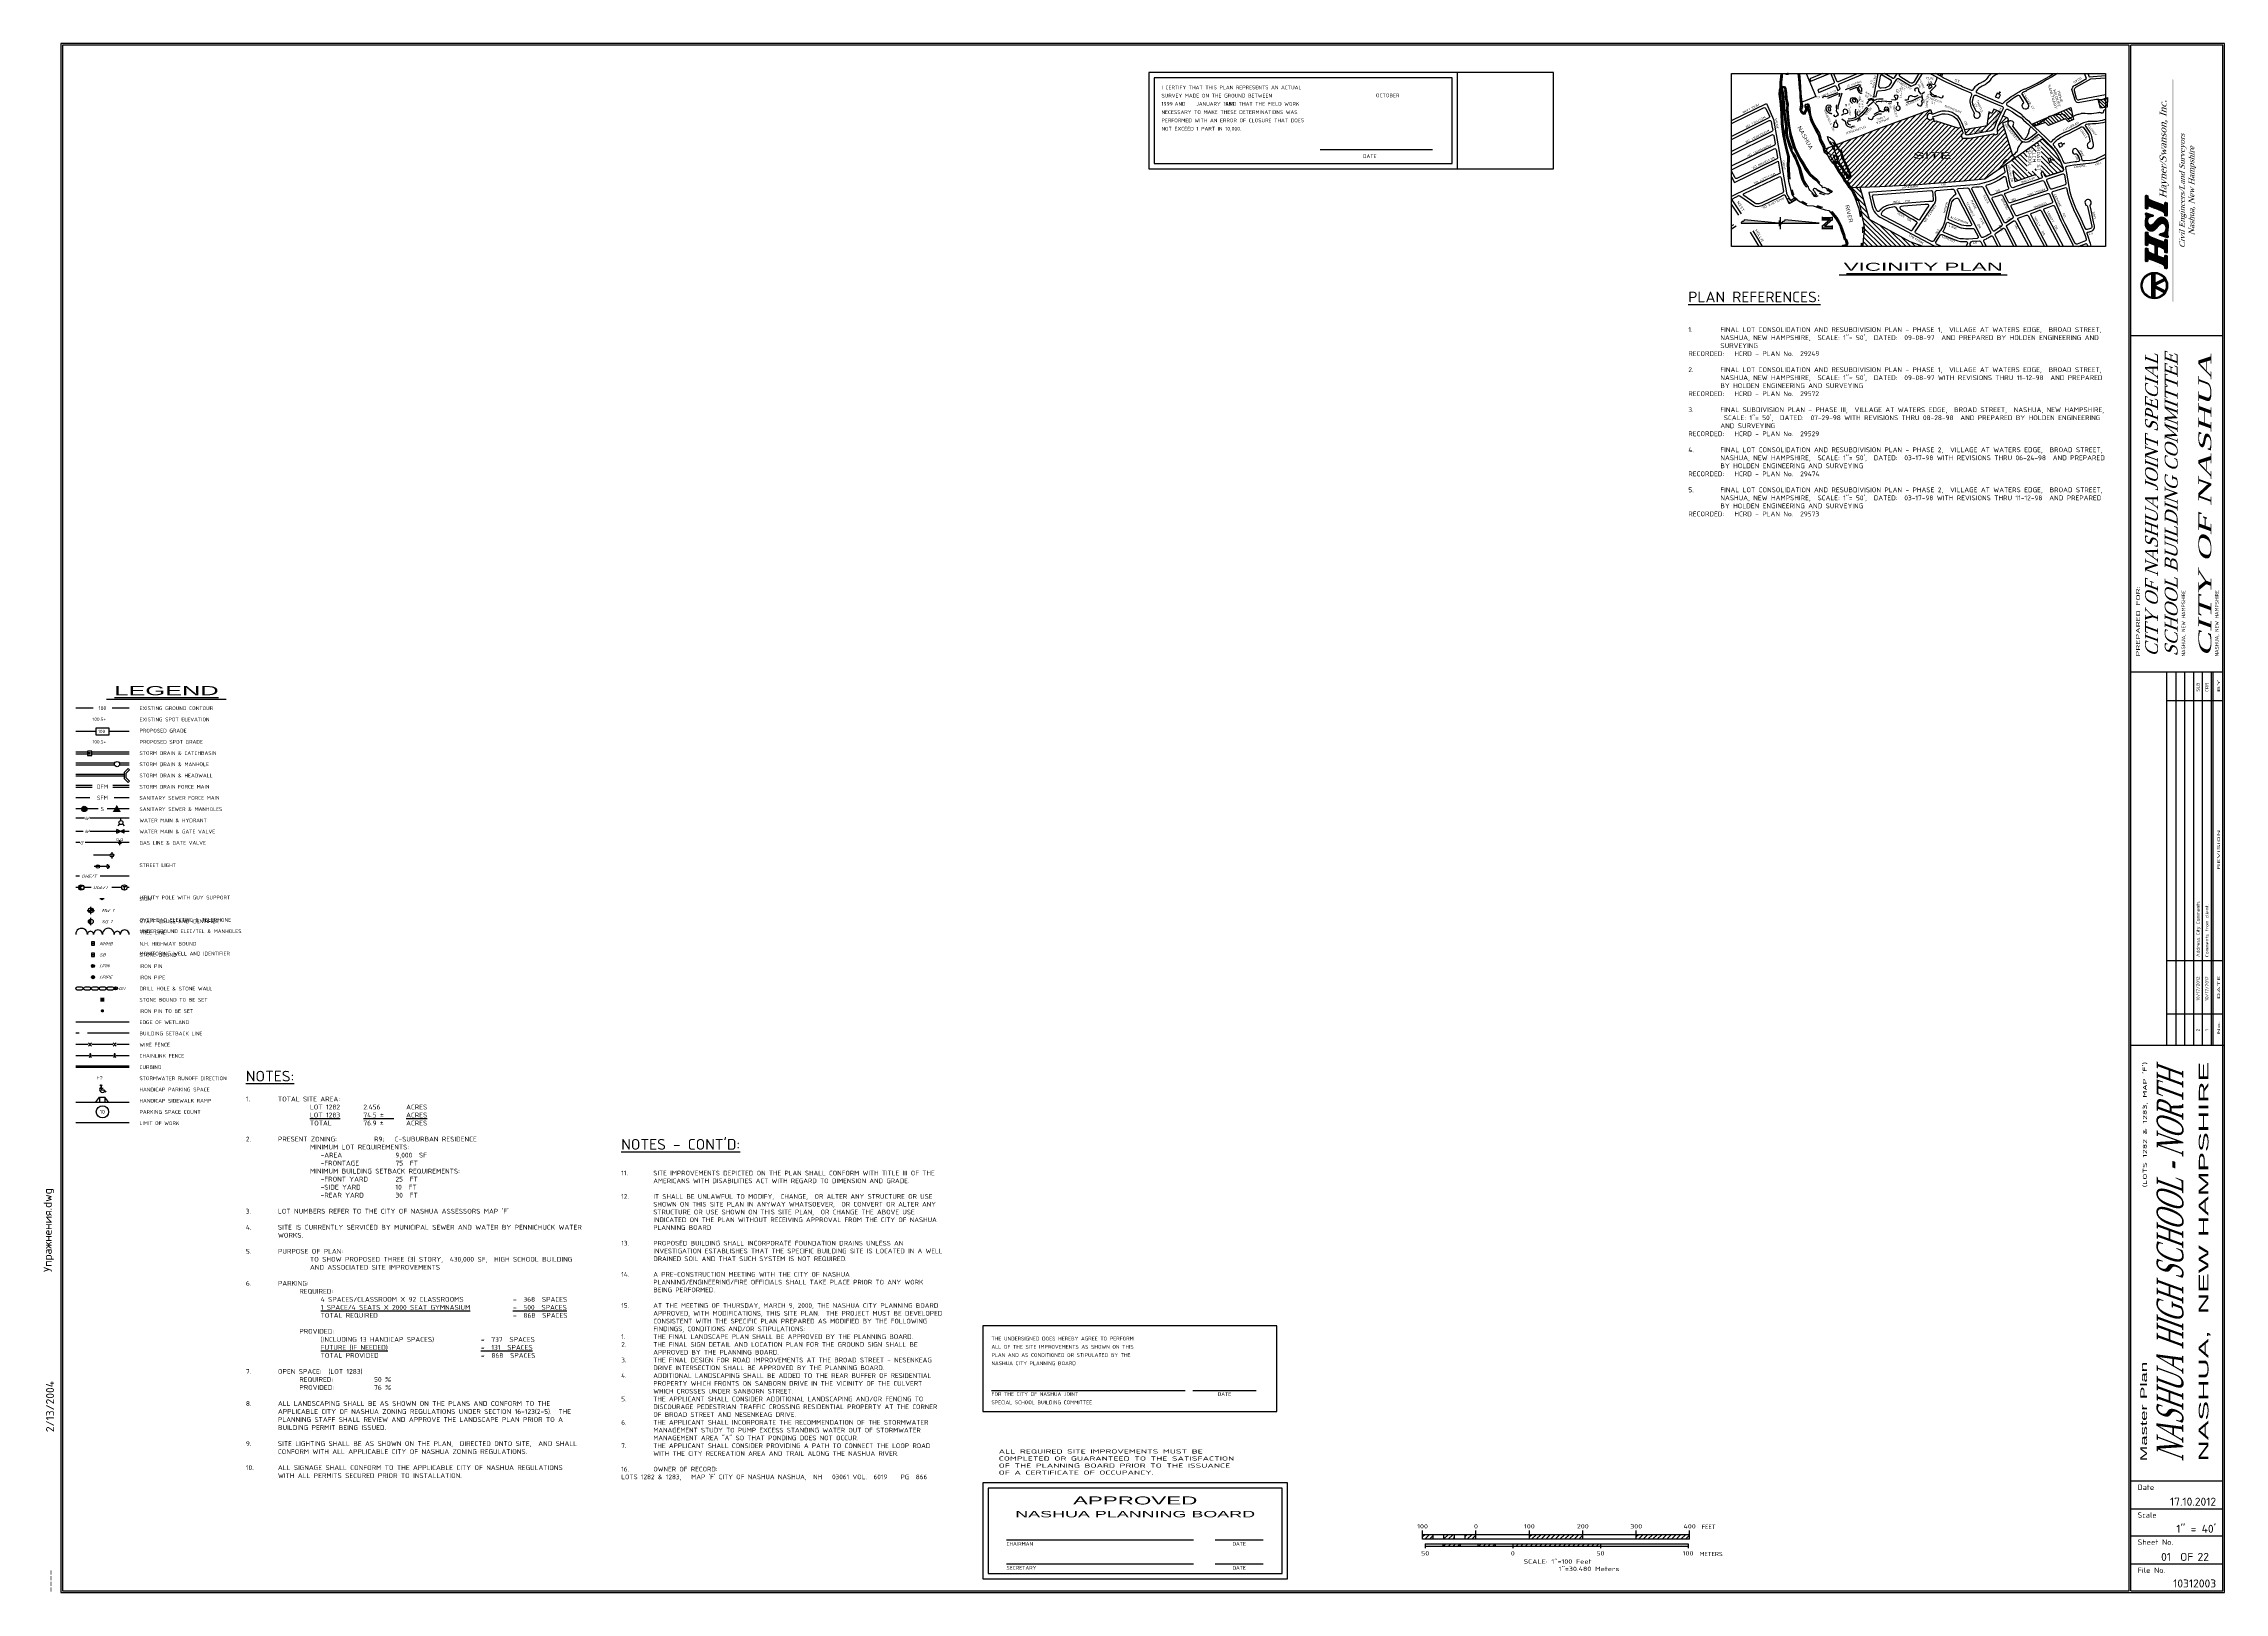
# Paper-space layout 'Master Plan' of a CAD drawing. Header units: metres. Extents: x 1.8 to 42.6, y 2.4 to 31.4.
import ezdxf
from ezdxf.enums import TextEntityAlignment as Align

# ---------------------------------------------------------------- set-up
doc = ezdxf.new("R2010")
doc.units = ezdxf.units.M
doc.header["$LTSCALE"] = 5
for name, pattern in [('DASHDOT2', [0.5, 0.25, -0.125, 0, -0.125]), ('DASHED', [0.75, 0.5, -0.25]), ('DASHED4', [0.1875, 0.125, -0.0625]), ('DASHED8', [0.09375, 0.0625, -0.03125]), ('GAS', [1.44, 0.9, -0.06, 0.15, -0.06, 0, -0.06, 0.15, -0.06]), ('HIDDEN', [0.375, 0.25, -0.125]), ('PHANTOM8', [0.3125, 0.15625, -0.03125, 0.03125, -0.03125, 0.03125, -0.03125]), ('UTILITY', [1.08, 0.9, -0.06, 0, -0.06, 0, -0.06]), ('WATER2', [0.56, 0.4, -0.04, 0, -0.04, 0, -0.04, 0, -0.04])]:
    doc.linetypes.add(name, pattern=pattern)
for name, color, linetype in [('Border', 7, 'Continuous'), ('HSIFLogo', 1, 'Continuous'), ('LEGEND', 3, 'Continuous'), ('N-AREASHAD', 9, 'Continuous'), ('N-BLDG', 1, 'Continuous'), ('N-ELEM', 1, 'DASHED4'), ('N-PROP', 1, 'DASHED'), ('N-RD-MAIN', 1, 'Continuous'), ('N-RD-PRIV', 1, 'DASHED8'), ('N-SITE', 6, 'Continuous'), ('N-TEXT', 1, 'Continuous'), ('N-WATER', 1, 'Continuous'), ('N-WATER1', 1, 'WATER2'), ('P1CTT', 4, 'Continuous'), ('P1TIL', 4, 'Continuous'), ('P4CTL', 7, 'Continuous'), ('P7CTL', 3, 'Continuous'), ('P7CTT', 3, 'Continuous'), ('P7TIT', 3, 'Continuous'), ('PAPER', 30, 'Continuous'), ('SITE', 3, 'Continuous'), ('Title Block', 7, 'Continuous')]:
    doc.layers.add(name, color=color, linetype=linetype)
doc.layers.get('PAPER').off()
doc.styles.add('100', font='simplex.shx', dxfattribs={"width": 1.69, "height": 0.09})
doc.styles.add('120BT', font='swiss.ttf', dxfattribs={"width": 2, "height": 11.5})
doc.styles.add('140BT', font='swiss.ttf', dxfattribs={"width": 2, "height": 12.43})
doc.styles.add('175BT', font='swiss.ttf', dxfattribs={"width": 2, "height": 15})
doc.styles.add('200BT', font='swiss.ttf', dxfattribs={"width": 2, "height": 17})
doc.styles.add('60', font='simplex.shx', dxfattribs={"width": 1.15, "height": 6})
doc.styles.add('60S', font='simplex.shx', dxfattribs={"width": 1.15, "oblique": 22, "height": 6})
doc.styles.add('80', font='simplex.shx', dxfattribs={"width": 1.66, "height": 7.7})
doc.styles.add('80C', font='simplex.shx', dxfattribs={"width": 2.55, "height": 5})
doc.styles.add('80L', font='simplex.shx', dxfattribs={"height": 7})
doc.styles.add('80SL', font='simplex.shx', dxfattribs={"oblique": 22, "height": 7})
doc.styles.add('AJ4', font='dutch.ttf', dxfattribs={"width": 1.1, "oblique": 20, "height": 7.75002e-06})
doc.styles.add('MB', font='dutch.ttf', dxfattribs={"oblique": 20, "height": 0.5})
doc.styles.add('MB1', font='dutch.ttf', dxfattribs={"oblique": 20, "height": 0.32})
doc.styles.add('MB3', font='dutch.ttf', dxfattribs={"width": 1.1, "oblique": 20, "height": 1.21094e-05})
doc.styles.add('Roman', font='romans')
doc.styles.add('ROMAND', font='romand', dxfattribs={"height": 7.874016})
doc.styles.add('S4', font='simplex', dxfattribs={"height": 0.0556})
doc.styles.add('SCALE', font='SIMPLEX', dxfattribs={"width": 1.3, "height": 0.007874})
doc.styles.add('SIMPLEX', font='SIMPLEX')
doc.styles.get("Standard").update_dxf_attribs({"font": 'simplex.shx'})
doc.styles.add('TITLE', font='ROMANT', dxfattribs={"height": 0.022884})
doc.styles.add('TITLEX', font='ROMANC', dxfattribs={"width": 1.2, "height": 0.007628})

# ---------------------------------------------------------------- blocks, each defined once
blk = doc.blocks.new('SCALE100')
at = {"layer": 'P7TIT'}
for p, q in [((-651.4, 167.3), (-651.4, 183.3)), ((-651.4, 176.3), (-151.4, 176.3)), ((-651.4, 172.1), (-647.1, 176.3)), ((-151.4, 167.3), (-651.4, 167.3)), ((-647.3, 167.3), (-638.3, 176.3)), ((-638.4, 167.3), (-631.4, 174.4)), ((-631.4, 167.3), (-631.4, 176.3)), ((-611.9, 167.3), (-602.9, 176.3)), ((-611.4, 167.3), (-611.4, 176.3)), ((-603.1, 167.3), (-594.1, 176.3)), ((-594.2, 167.3), (-591.4, 170.2)), ((-591.4, 167.3), (-591.4, 176.3)), ((-571.4, 172.5), (-567.6, 176.3)), ((-571.4, 167.3), (-571.4, 176.3)), ((-567.7, 167.3), (-558.7, 176.3)), ((-558.9, 167.3), (-551.4, 174.8)), ((-551.4, 167.3), (-551.4, 183.3)), ((-451.4, 167.3), (-451.4, 183.3)), ((-451.4, 172.1), (-447.1, 176.3)), ((-447.3, 167.3), (-438.3, 176.3)), ((-438.4, 167.3), (-429.4, 176.3)), ((-429.6, 167.3), (-420.6, 176.3)), ((-420.8, 167.3), (-411.8, 176.3)), ((-411.9, 167.3), (-402.9, 176.3)), ((-403.1, 167.3), (-394.1, 176.3)), ((-394.2, 167.3), (-385.2, 176.3)), ((-385.4, 167.3), (-376.4, 176.3)), ((-376.6, 167.3), (-367.6, 176.3)), ((-367.7, 167.3), (-358.7, 176.3)), ((-358.9, 167.3), (-351.4, 174.8)), ((-351.4, 167.3), (-351.4, 183.3)), ((-251.4, 167.3), (-251.4, 183.3)), ((-251.4, 172.1), (-247.1, 176.3)), ((-247.3, 167.3), (-238.3, 176.3)), ((-238.4, 167.3), (-229.4, 176.3)), ((-229.6, 167.3), (-220.6, 176.3)), ((-220.8, 167.3), (-211.8, 176.3)), ((-211.9, 167.3), (-202.9, 176.3)), ((-203.1, 167.3), (-194.1, 176.3)), ((-194.2, 167.3), (-185.2, 176.3)), ((-185.4, 167.3), (-176.4, 176.3)), ((-176.6, 167.3), (-167.6, 176.3)), ((-167.7, 167.3), (-158.7, 176.3)), ((-158.9, 167.3), (-151.4, 174.8)), ((-151.4, 167.3), (-151.4, 183.3)), ((-646.4, 158.5), (-154.4, 158.5)), ((-646.4, 158.5), (-646.4, 150.5)), ((-154.4, 153.5), (-646.4, 153.5)), ((-613.6, 158.5), (-613.6, 153.5)), ((-612.5, 153.5), (-607.5, 158.5)), ((-603.6, 153.5), (-598.6, 158.5)), ((-594.8, 153.5), (-589.8, 158.5)), ((-585.9, 153.5), (-580.9, 158.5)), ((-580.8, 158.5), (-580.8, 153.5)), ((-548, 158.5), (-548, 153.5)), ((-546.9, 153.5), (-541.9, 158.5)), ((-538, 153.5), (-533, 158.5)), ((-529.2, 153.5), (-524.2, 158.5)), ((-520.3, 153.5), (-515.3, 158.5)), ((-515.2, 158.5), (-515.2, 153.5)), ((-482.4, 158.5), (-482.4, 150.5)), ((-482.4, 156.7), (-480.5, 158.5)), ((-476.7, 153.5), (-471.7, 158.5)), ((-467.8, 153.5), (-462.8, 158.5)), ((-459, 153.5), (-454, 158.5)), ((-450.1, 153.5), (-445.1, 158.5)), ((-441.3, 153.5), (-436.3, 158.5)), ((-432.5, 153.5), (-427.5, 158.5)), ((-423.6, 153.5), (-418.6, 158.5)), ((-414.8, 153.5), (-409.8, 158.5)), ((-405.9, 153.5), (-400.9, 158.5)), ((-397.1, 153.5), (-392.1, 158.5)), ((-388.3, 153.5), (-383.3, 158.5)), ((-379.4, 153.5), (-374.4, 158.5)), ((-370.6, 153.5), (-365.6, 158.5)), ((-361.8, 153.5), (-356.8, 158.5)), ((-352.9, 153.5), (-347.9, 158.5)), ((-344.1, 153.5), (-339.1, 158.5)), ((-335.2, 153.5), (-330.2, 158.5)), ((-326.4, 153.5), (-321.4, 158.5)), ((-318.4, 158.5), (-318.4, 150.5)), ((-154.4, 158.5), (-154.4, 150.5))]:
    blk.add_line(p, q, dxfattribs=at)
at = {"layer": 'P7TIT', "style": 'SCALE', "width": 1.3}
for s, p in [('100', (-651.4, 187.4)), ('0', (-551.4, 187.4)), ('100', (-451.4, 187.4)), ('200', (-351.4, 187.4)), ('300', (-251.4, 187.4)), ('400', (-151.4, 187.4)), ('50', (-646.4, 136.8)), ('0', (-482.4, 136.8)), ('50', (-318.4, 136.8)), ('100', (-154.4, 136.8))]:
    blk.add_text(s, height=8, dxfattribs=at).set_placement(p, align=Align.CENTER)
at = {"layer": 'P7TIT'}
for s, p in [('FEET', (-129, 186.3)), ('METERS', (-132.4, 135.5))]:
    blk.add_text(s, height=8, dxfattribs=at).set_placement(p)
at = {"layer": 'P7TIT', "style": 'SCALE', "width": 1.3}
for s, p in [('SCALE: 1"=100 Feet', (-462.3, 121.5)), ('1"=30.480 Meters', (-396.4, 107.7))]:
    blk.add_text(s, height=8, dxfattribs=at).set_placement(p)
blk = doc.blocks.new('MAR')
at = {"layer": 'N-SITE'}
h = blk.add_hatch(color=256, dxfattribs=at)
h.paths.add_polyline_path([(-0.17, 0.24, -0.093501), (-0.13, 0.23, -0.11645), (-0.1, 0.21, -0.187279), (-0.08, 0.17, 0.176913), (-0.07, 0.12, 0.097621), (-0.04, 0.1, 0.083717), (0, 0.08), (0, 1.95)])
h.paths.add_polyline_path([(0, -0.08), (-0.17, -1.79, -0.093501), (-0.13, -1.8, -0.11645), (-0.1, -1.82, -0.187279), (-0.08, -1.86, 0.176913), (-0.07, -1.91, 0.097621), (-0.04, -1.93, 0.083717), (0, -1.95)])
h.paths.add_polyline_path([(0.15, 2.11), (0.23, 2.11), (0.23, 2.61), (0.15, 2.61), (0.15, 2.21), (-0.2, 2.61), (-0.28, 2.61), (-0.28, 2.11), (-0.2, 2.11), (-0.2, 2.51)])
for p, q in [((-0.14, 2.61), (-0.32, 2.61)), ((-0.28, 2.11), (-0.28, 2.61)), ((0.15, 2.21), (-0.2, 2.61)), ((-0.2, 2.51), (0.15, 2.11)), ((-0.2, 2.11), (-0.2, 2.51)), ((-0.2, 2.51), (-0.2, 2.11)), ((-0.17, 2.11), (-0.17, 2.47)), ((0.29, 2.61), (0.11, 2.61)), ((0.15, 2.21), (0.15, 2.61)), ((0.23, 2.11), (0.23, 2.61)), ((0.26, 2.11), (0.26, 2.61)), ((-0.14, 2.11), (-0.32, 2.11)), ((0, 1.95), (-0.17, 0.24)), ((0, -1.95), (0, 1.95)), ((0.29, 2.11), (0.11, 2.11)), ((-0.3, 0), (0.3, 0)), ((-0.06, 0.04), (0.06, 0.04)), ((0, -0.08), (-0.17, -1.79)), ((-0.14, -0.04), (0.14, -0.04))]:
    blk.add_line(p, q, dxfattribs=at)
for points in [[(-0.17, 0.24, -0.093518), (-0.13, 0.23, -0.116423), (-0.1, 0.21, -0.187274), (-0.08, 0.17, 0.176917), (-0.07, 0.12, 0.09767), (-0.04, 0.1, 0.083681), (0, 0.08)], [(-0.17, -1.79, -0.093518), (-0.13, -1.8, -0.116423), (-0.1, -1.82, -0.187274), (-0.08, -1.86, 0.176917), (-0.07, -1.91, 0.09767), (-0.04, -1.93, 0.083681), (0, -1.95)]]:
    blk.add_lwpolyline(points, format="xyb", dxfattribs=at)
at = {"layer": 'N-SITE', "style": '80SL', "oblique": 22}
for tag, p, rotation in [('NORTH_UPSIDE', (0.17, 1.28), 270), ('NORTH', (0.24, -1.4), 90)]:
    blk.add_attdef(tag, p, '', height=0.07, rotation=rotation, dxfattribs=at)
blk = doc.blocks.new('*X128')
at = {"color": 0}
for p, q in [((14644, 21962), (14675, 21993)), ((14650, 21863), (14677, 21890)), ((14664, 21929), (14694, 21960)), ((14683, 21896), (14714, 21926)), ((14688, 21847), (14733, 21893))]:
    blk.add_line(p, q, dxfattribs=at)
blk = doc.blocks.new('*X129')
at = {"color": 0}
for p, q in [((14529, 26373), (14710, 26554)), ((14146, 26167), (14375, 26396)), ((14182, 26115), (14570, 26502)), ((14292, 26136), (14524, 26368)), ((14381, 26136), (14518, 26274)), ((14469, 26136), (14778, 26446)), ((14558, 26136), (14800, 26379)), ((14571, 26327), (14756, 26512)), ((14646, 26137), (14822, 26313)), ((14734, 26137), (14765, 26167)), ((14786, 26188), (14844, 26246)), ((14823, 26137), (14845, 26159)), ((14218, 26062), (14250, 26094)), ((14254, 26010), (14291, 26046)), ((14291, 25958), (14379, 26046)), ((14363, 25853), (14389, 25880)), ((14391, 25970), (14394, 25972)), ((14399, 25801), (14478, 25880)), ((14435, 25749), (14566, 25880)), ((14471, 25697), (14655, 25880)), ((14508, 25645), (14743, 25880)), ((14544, 25592), (14853, 25902)), ((14624, 25585), (14875, 25835)), ((14705, 26018), (14733, 26047)), ((14734, 25606), (14897, 25769)), ((14745, 25970), (14809, 26035)), ((14760, 25897), (14831, 25968)), ((14811, 26036), (14821, 26047)), ((14842, 26067), (14888, 26114)), ((14844, 25627), (14919, 25703))]:
    blk.add_line(p, q, dxfattribs=at)
blk = doc.blocks.new('*X126')
at = {"color": 0}
for p, q in [((12959, 27101), (13018, 27160)), ((12980, 27051), (13109, 27180)), ((13001, 27002), (13177, 27178)), ((13023, 26953), (13199, 27129)), ((13044, 26903), (13162, 27021)), ((13065, 26854), (13182, 26971)), ((13087, 26805), (13202, 26920)), ((13108, 26755), (13223, 26870)), ((13130, 26706), (13243, 26819)), ((13151, 26657), (13263, 26769)), ((13172, 26607), (13229, 26664)), ((13194, 26558), (13246, 26610)), ((13215, 26509), (13263, 26557)), ((13237, 26459), (13280, 26503))]:
    blk.add_line(p, q, dxfattribs=at)
blk = doc.blocks.new('*X127')
at = {"color": 0}
for p, q in [((12768, 27803), (12794, 27829)), ((12785, 27758), (12853, 27826)), ((12798, 27709), (12912, 27823)), ((12812, 27661), (12942, 27791)), ((12897, 27685), (12951, 27738))]:
    blk.add_line(p, q, dxfattribs=at)
blk = doc.blocks.new('NASHAPP')
at = {"layer": 'P4CTL'}
for p, q in [((0, 1.8), (-5.7, 1.8)), ((-5.7, 1.8), (-5.7, 0)), ((0, 0), (0, 1.8)), ((-5.7, 0), (0, 0))]:
    blk.add_line(p, q, dxfattribs=at)
at = {"layer": 'P7CTL'}
for p, q in [((-0.1, 1.7), (-5.6, 1.7)), ((-5.6, 1.7), (-5.6, 0.1)), ((-0.1, 0.1), (-0.1, 1.7)), ((-5.258, 0.735), (-1.758, 0.735)), ((-1.352, 0.735), (-0.452, 0.735)), ((-5.6, 0.1), (-0.1, 0.1)), ((-5.258, 0.285), (-1.758, 0.285)), ((-1.352, 0.285), (-0.452, 0.285))]:
    blk.add_line(p, q, dxfattribs=at)
at = {"layer": 'P1CTT', "style": '80L'}
for s, p in [('CHAIRMAN', (-5.258, 0.623)), ('SECRETARY', (-5.258, 0.173))]:
    blk.add_text(s, height=0.07, dxfattribs=at).set_placement(p)
for p in [(-0.902, 0.623), (-0.902, 0.173)]:
    blk.add_text('DATE', height=0.07, dxfattribs=at).set_placement(p, align=Align.CENTER)
at = {"layer": 'P7CTT', "style": '80', "width": 1.66}
for s, p in [('ALL REQUIRED SITE IMPROVEMENTS MUST BE', (-5.404, 2.349)), ('COMPLETED OR GUARANTEED TO THE SATISFACTION', (-5.404, 2.217)), ('OF THE PLANNING BOARD PRIOR TO THE ISSUANCE', (-5.404, 2.085)), ('OF A CERTIFICATE OF OCCUPANCY.', (-5.404, 1.953))]:
    blk.add_text(s, height=0.077, dxfattribs=at).set_placement(p)
at = {"layer": 'P7CTT', "style": '140BT', "width": 2}
blk.add_text('NASHUA PLANNING BOARD', height=0.12, dxfattribs=at).set_placement((-2.85, 1.214), align=Align.MIDDLE)
at = {"layer": 'P7CTT', "style": '175BT', "width": 2}
blk.add_text('APPROVED', height=0.15, dxfattribs=at).set_placement((-2.85, 1.395), align=Align.CENTER)
blk = doc.blocks.new('SURVEYL')
at = {"layer": 'P4CTL'}
for p, q in [((0, 1.8), (-7.576, 1.8)), ((-7.576, 1.8), (-7.576, 0)), ((-1.8, 0), (-1.8, 1.8)), ((0, 0), (0, 1.8)), ((-7.576, 0), (0, 0))]:
    blk.add_line(p, q, dxfattribs=at)
at = {"layer": 'P7CTL'}
for p, q in [((-7.476, 1.7), (-7.476, 0.1)), ((-1.9, 1.7), (-7.476, 1.7)), ((-1.9, 0.1), (-1.9, 1.7)), ((-7.476, 0.1), (-1.9, 0.1)), ((-4.37, 0.358), (-2.27, 0.358))]:
    blk.add_line(p, q, dxfattribs=at)
at = {"layer": 'P1CTT', "style": '80L'}
for s, p in [('SURVEY MADE ON THE GROUND BETWEEN', (-7.341, 1.334)), ('I CERTIFY THAT THIS PLAN REPRESENTS AN ACTUAL', (-7.341, 1.488)), ('     AND               AND THAT THE FIELD WORK', (-7.341, 1.18)), ('NECESSARY TO MAKE THESE DETERMINATIONS WAS', (-7.341, 1.025)), ('PERFORMED WITH AN ERROR OF CLOSURE THAT DOES', (-7.341, 0.871)), ('NOT EXCEED 1 PART IN 10,000.', (-7.341, 0.715)), ('DATE', (-3.57, 0.2))]:
    blk.add_text(s, height=0.07, dxfattribs=at).set_placement(p)
for tag, p in [('YEAR', (-7.341, 1.18)), ('MONTH', (-3.325, 1.338))]:
    blk.add_attdef(tag, p, '', height=0.07, dxfattribs=at)
blk.add_attdef('MONTH/YEAR', text='', height=0.07, dxfattribs=at).set_placement((-5.527, 1.178), align=Align.CENTER)
blk = doc.blocks.new('REV-INS')
at = {"layer": 'Title Block', "style": '60', "width": 1.15}
for tag, p in [('NO', (0.291, 0.056)), ('DATE', (1.065, 0.056)), ('BY', (6.713, 0.056))]:
    blk.add_attdef(tag, text='', height=0.06, dxfattribs=at).set_placement(p, align=Align.CENTER)
blk.add_attdef('REVISION', (1.66, 0.056), '', height=0.06, dxfattribs=at)
blk = doc.blocks.new('*X137')
at = {"color": 0}
for p, q in [((16.32, -4.99), (16.375, -4.935)), ((16.321, -4.981), (16.366, -4.935)), ((16.321, -4.972), (16.358, -4.935)), ((16.322, -4.962), (16.349, -4.935)), ((16.323, -4.996), (16.384, -4.935)), ((16.324, -4.951), (16.34, -4.935)), ((16.326, -4.94), (16.331, -4.935)), ((16.332, -4.996), (16.393, -4.935)), ((16.341, -4.996), (16.402, -4.935)), ((16.35, -4.996), (16.411, -4.935)), ((16.359, -4.996), (16.419, -4.935)), ((16.368, -4.996), (16.428, -4.935)), ((16.376, -4.996), (16.437, -4.935)), ((16.385, -4.996), (16.446, -4.935)), ((16.394, -4.996), (16.455, -4.935)), ((16.403, -4.996), (16.464, -4.935)), ((16.412, -4.996), (16.472, -4.935)), ((16.414, -5.17), (16.508, -5.077)), ((16.42, -5.174), (16.499, -5.095)), ((16.421, -4.996), (16.481, -4.935)), ((16.424, -5.152), (16.517, -5.058)), ((16.425, -5.177), (16.489, -5.113)), ((16.429, -4.996), (16.49, -4.935)), ((16.431, -5.18), (16.48, -5.131)), ((16.433, -5.133), (16.526, -5.04)), ((16.437, -5.183), (16.471, -5.149)), ((16.438, -4.996), (16.499, -4.935)), ((16.443, -5.115), (16.536, -5.022)), ((16.443, -5.186), (16.462, -5.167)), ((16.447, -4.996), (16.508, -4.935)), ((16.448, -5.189), (16.452, -5.185)), ((16.452, -5.097), (16.545, -5.004)), ((16.456, -4.996), (16.517, -4.935)), ((16.462, -5.079), (16.605, -4.935)), ((16.465, -4.996), (16.526, -4.935)), ((16.471, -5.06), (16.596, -4.935)), ((16.474, -4.996), (16.534, -4.935)), ((16.481, -5.042), (16.587, -4.935)), ((16.482, -4.996), (16.543, -4.935)), ((16.49, -5.024), (16.579, -4.935)), ((16.491, -4.996), (16.552, -4.935)), ((16.499, -5.005), (16.57, -4.935)), ((16.5, -4.996), (16.561, -4.935)), ((16.55, -4.999), (16.614, -4.935)), ((16.553, -5.005), (16.623, -4.935)), ((16.556, -5.011), (16.632, -4.935)), ((16.559, -5.017), (16.64, -4.935)), ((16.562, -5.022), (16.649, -4.935)), ((16.565, -5.028), (16.593, -5)), ((16.568, -5.034), (16.596, -5.006)), ((16.571, -5.04), (16.599, -5.012)), ((16.574, -5.046), (16.602, -5.018)), ((16.577, -5.052), (16.605, -5.024)), ((16.58, -5.057), (16.608, -5.03)), ((16.583, -5.063), (16.611, -5.035)), ((16.586, -5.069), (16.614, -5.041)), ((16.589, -5.075), (16.617, -5.047)), ((16.592, -5.081), (16.62, -5.053)), ((16.595, -5.087), (16.623, -5.059)), ((16.597, -4.996), (16.658, -4.935)), ((16.598, -5.092), (16.626, -5.065)), ((16.601, -5.098), (16.629, -5.071)), ((16.604, -5.104), (16.632, -5.076)), ((16.606, -4.996), (16.667, -4.935)), ((16.607, -5.11), (16.635, -5.082)), ((16.61, -5.116), (16.638, -5.088)), ((16.613, -5.122), (16.641, -5.094)), ((16.615, -4.996), (16.676, -4.935)), ((16.616, -5.127), (16.644, -5.1)), ((16.619, -5.133), (16.647, -5.106)), ((16.622, -5.139), (16.65, -5.112)), ((16.624, -4.996), (16.685, -4.935)), ((16.625, -5.145), (16.653, -5.117)), ((16.628, -5.151), (16.656, -5.123)), ((16.631, -5.157), (16.659, -5.129)), ((16.633, -4.996), (16.693, -4.935)), ((16.634, -5.162), (16.662, -5.135)), ((16.637, -5.168), (16.665, -5.141)), ((16.64, -5.174), (16.668, -5.147)), ((16.642, -4.996), (16.702, -4.935)), ((16.643, -5.18), (16.671, -5.153)), ((16.646, -5.186), (16.674, -5.158)), ((16.65, -4.996), (16.711, -4.935)), ((16.654, -5.187), (16.676, -5.164)), ((16.659, -4.996), (16.72, -4.935)), ((16.668, -4.996), (16.729, -4.935)), ((16.674, -5.175), (16.679, -5.17)), ((16.677, -4.996), (16.738, -4.935)), ((16.686, -4.996), (16.746, -4.935)), ((16.695, -4.996), (16.755, -4.935)), ((16.703, -4.996), (16.764, -4.935)), ((16.712, -4.996), (16.771, -4.937)), ((16.721, -4.996), (16.772, -4.945)), ((16.73, -4.996), (16.773, -4.952)), ((16.739, -4.996), (16.774, -4.961)), ((16.748, -4.996), (16.775, -4.969)), ((16.756, -4.996), (16.775, -4.977)), ((16.765, -4.996), (16.776, -4.986)), ((16.774, -4.996), (16.776, -4.994))]:
    blk.add_line(p, q, dxfattribs=at)
blk = doc.blocks.new('*X140')
at = {"color": 0}
for p, q in [((31.06, 25.8), (31.26, 25.8)), ((31.06, 25.79), (31.26, 25.79)), ((31.06, 25.78), (31.26, 25.78)), ((31.06, 25.77), (31.26, 25.77)), ((31.06, 25.76), (31.26, 25.76)), ((31.06, 25.75), (31.26, 25.75)), ((31.06, 25.74), (31.26, 25.74)), ((31.06, 25.73), (31.26, 25.73)), ((31.06, 25.72), (31.26, 25.72)), ((31.06, 25.71), (31.26, 25.71)), ((31.06, 25.7), (31.26, 25.7)), ((31.06, 25.69), (31.26, 25.69)), ((31.06, 25.68), (31.26, 25.68)), ((31.06, 25.67), (31.26, 25.67)), ((31.06, 25.66), (31.26, 25.66)), ((31.06, 25.65), (31.26, 25.65)), ((31.06, 25.64), (31.26, 25.64)), ((31.06, 25.63), (31.26, 25.63)), ((31.06, 25.62), (31.26, 25.62)), ((31.06, 25.61), (31.26, 25.61)), ((31.06, 25.6), (31.26, 25.6)), ((31.06, 25.59), (31.26, 25.59)), ((31.06, 25.58), (31.26, 25.58)), ((31.06, 25.57), (31.26, 25.57)), ((31.06, 25.56), (31.26, 25.56)), ((31.06, 25.55), (31.26, 25.55)), ((31.06, 25.54), (31.26, 25.54)), ((31.06, 25.53), (31.26, 25.53)), ((31.06, 25.52), (31.26, 25.52)), ((31.06, 25.51), (31.26, 25.51)), ((31.07, 25.92), (31.27, 25.92)), ((31.07, 25.91), (31.27, 25.91)), ((31.07, 25.9), (31.27, 25.9)), ((31.07, 25.89), (31.27, 25.89)), ((31.07, 25.88), (31.27, 25.88)), ((31.07, 25.87), (31.27, 25.87)), ((31.07, 25.86), (31.27, 25.86)), ((31.07, 25.85), (31.27, 25.85)), ((31.07, 25.84), (31.27, 25.84)), ((31.07, 25.83), (31.27, 25.83)), ((31.07, 25.82), (31.26, 25.82)), ((31.07, 25.81), (31.26, 25.81)), ((31.07, 25.5), (31.26, 25.5)), ((31.07, 25.49), (31.26, 25.49)), ((31.07, 25.48), (31.27, 25.48)), ((31.07, 25.47), (31.27, 25.47)), ((31.07, 25.46), (31.27, 25.46)), ((31.07, 25.45), (31.27, 25.45)), ((31.07, 25.44), (31.27, 25.44)), ((31.07, 25.43), (31.27, 25.43)), ((31.07, 25.42), (31.27, 25.42)), ((31.07, 25.41), (31.27, 25.41)), ((31.07, 25.4), (31.27, 25.4)), ((31.07, 25.39), (31.27, 25.39)), ((31.08, 26), (31.29, 26)), ((31.08, 25.99), (31.28, 25.99)), ((31.08, 25.98), (31.28, 25.98)), ((31.08, 25.97), (31.28, 25.97)), ((31.08, 25.96), (31.28, 25.96)), ((31.08, 25.95), (31.28, 25.95)), ((31.08, 25.94), (31.28, 25.94)), ((31.08, 25.93), (31.28, 25.93)), ((31.08, 25.38), (31.28, 25.38)), ((31.08, 25.37), (31.28, 25.37)), ((31.08, 25.36), (31.28, 25.36)), ((31.08, 25.35), (31.28, 25.35)), ((31.08, 25.34), (31.28, 25.34)), ((31.08, 25.33), (31.28, 25.33)), ((31.08, 25.32), (31.28, 25.32)), ((31.08, 25.31), (31.28, 25.31)), ((31.09, 26.06), (31.3, 26.06)), ((31.09, 26.05), (31.29, 26.05)), ((31.09, 26.04), (31.29, 26.04)), ((31.09, 26.03), (31.29, 26.03)), ((31.09, 26.02), (31.29, 26.02)), ((31.09, 26.01), (31.29, 26.01)), ((31.09, 25.3), (31.29, 25.3)), ((31.09, 25.29), (31.29, 25.29)), ((31.09, 25.28), (31.29, 25.28)), ((31.09, 25.27), (31.29, 25.27)), ((31.09, 25.26), (31.29, 25.26)), ((31.09, 25.25), (31.29, 25.25)), ((31.1, 26.12), (31.31, 26.12)), ((31.1, 26.11), (31.3, 26.11)), ((31.1, 26.1), (31.3, 26.1)), ((31.1, 26.09), (31.3, 26.09)), ((31.1, 26.08), (31.3, 26.08)), ((31.1, 26.07), (31.3, 26.07)), ((31.1, 25.24), (31.3, 25.24)), ((31.1, 25.23), (31.3, 25.23)), ((31.1, 25.22), (31.3, 25.22)), ((31.1, 25.21), (31.3, 25.21)), ((31.1, 25.2), (31.3, 25.2)), ((31.1, 25.19), (31.31, 25.19)), ((31.11, 26.17), (31.32, 26.17)), ((31.11, 26.16), (31.32, 26.16)), ((31.11, 26.15), (31.31, 26.15)), ((31.11, 26.14), (31.31, 26.14)), ((31.11, 26.13), (31.31, 26.13)), ((31.11, 25.18), (31.31, 25.18)), ((31.11, 25.17), (31.31, 25.17)), ((31.11, 25.16), (31.31, 25.16)), ((31.11, 25.15), (31.31, 25.15)), ((31.11, 25.14), (31.32, 25.14)), ((31.12, 26.21), (31.33, 26.21)), ((31.12, 26.2), (31.33, 26.2)), ((31.12, 26.19), (31.32, 26.19)), ((31.12, 26.18), (31.32, 26.18)), ((31.12, 25.13), (31.32, 25.13)), ((31.12, 25.12), (31.32, 25.12)), ((31.12, 25.11), (31.32, 25.11)), ((31.12, 25.1), (31.33, 25.1)), ((31.13, 26.25), (31.34, 26.25)), ((31.13, 26.24), (31.34, 26.24)), ((31.13, 26.23), (31.33, 26.23)), ((31.13, 26.22), (31.33, 26.22)), ((31.13, 25.09), (31.33, 25.09)), ((31.13, 25.08), (31.33, 25.08)), ((31.13, 25.07), (31.33, 25.07)), ((31.13, 25.06), (31.34, 25.06)), ((31.14, 26.29), (31.35, 26.29)), ((31.14, 26.28), (31.35, 26.28)), ((31.14, 26.27), (31.34, 26.27)), ((31.14, 26.26), (31.34, 26.26)), ((31.14, 25.05), (31.34, 25.05)), ((31.14, 25.04), (31.34, 25.04)), ((31.14, 25.03), (31.35, 25.03)), ((31.14, 25.02), (31.35, 25.02)), ((31.15, 26.33), (31.36, 26.33)), ((31.15, 26.32), (31.36, 26.32)), ((31.15, 26.31), (31.36, 26.31)), ((31.15, 26.3), (31.35, 26.3)), ((31.15, 25.01), (31.35, 25.01)), ((31.15, 25), (31.35, 25)), ((31.15, 24.99), (31.36, 24.99)), ((31.15, 24.98), (31.36, 24.98)), ((31.16, 26.36), (31.37, 26.36)), ((31.16, 26.35), (31.37, 26.35)), ((31.16, 26.34), (31.36, 26.34)), ((31.16, 24.97), (31.36, 24.97)), ((31.16, 24.96), (31.37, 24.96)), ((31.16, 24.95), (31.37, 24.95)), ((31.17, 26.39), (31.38, 26.39)), ((31.17, 26.38), (31.38, 26.38)), ((31.17, 26.37), (31.37, 26.37)), ((31.17, 24.94), (31.37, 24.94)), ((31.17, 24.93), (31.38, 24.93)), ((31.17, 24.92), (31.38, 24.92)), ((31.17, 24.91), (31.38, 24.91)), ((31.18, 26.42), (31.39, 26.42)), ((31.18, 26.41), (31.39, 26.41)), ((31.18, 26.4), (31.38, 26.4)), ((31.18, 24.9), (31.39, 24.9)), ((31.18, 24.89), (31.39, 24.89)), ((31.18, 24.88), (31.39, 24.88)), ((31.19, 26.45), (31.4, 26.45)), ((31.19, 26.44), (31.4, 26.44)), ((31.19, 26.43), (31.4, 26.43)), ((31.19, 24.87), (31.4, 24.87)), ((31.19, 24.86), (31.4, 24.86)), ((31.19, 24.85), (31.41, 24.85)), ((31.2, 26.48), (31.41, 26.48)), ((31.2, 26.47), (31.41, 26.47)), ((31.2, 26.46), (31.41, 26.46)), ((31.2, 24.84), (31.41, 24.84)), ((31.2, 24.83), (31.41, 24.83)), ((31.21, 26.51), (31.43, 26.51)), ((31.21, 26.5), (31.42, 26.5)), ((31.21, 26.49), (31.42, 26.49)), ((31.21, 24.82), (31.42, 24.82)), ((31.21, 24.81), (31.42, 24.81)), ((31.21, 24.8), (31.42, 24.8)), ((31.22, 26.54), (31.44, 26.54)), ((31.22, 26.53), (31.43, 26.53)), ((31.22, 26.52), (31.43, 26.52)), ((31.22, 24.79), (31.43, 24.79)), ((31.22, 24.78), (31.43, 24.78)), ((31.22, 24.77), (31.44, 24.77)), ((31.23, 26.56), (31.45, 26.56)), ((31.23, 26.55), (31.44, 26.55)), ((31.23, 24.76), (31.44, 24.76)), ((31.23, 24.75), (31.45, 24.75)), ((31.24, 26.59), (31.46, 26.59)), ((31.24, 26.58), (31.46, 26.58)), ((31.24, 26.57), (31.45, 26.57)), ((31.24, 24.74), (31.45, 24.74)), ((31.24, 24.73), (31.45, 24.73)), ((31.24, 24.72), (31.46, 24.72)), ((31.25, 26.61), (31.47, 26.61)), ((31.25, 26.6), (31.46, 26.6)), ((31.25, 24.71), (31.46, 24.71)), ((31.25, 24.7), (31.47, 24.7)), ((31.26, 26.63), (31.48, 26.63)), ((31.26, 26.62), (31.47, 26.62)), ((31.26, 24.69), (31.47, 24.69)), ((31.26, 24.68), (31.48, 24.68)), ((31.26, 24.67), (31.48, 24.67)), ((31.27, 26.66), (31.49, 26.66)), ((31.27, 26.65), (31.49, 26.65)), ((31.27, 26.64), (31.48, 26.64)), ((31.27, 24.66), (31.49, 24.66)), ((31.27, 24.65), (31.49, 24.65)), ((31.28, 26.68), (31.5, 26.68)), ((31.28, 26.67), (31.5, 26.67)), ((31.28, 24.64), (31.5, 24.64)), ((31.28, 24.63), (31.5, 24.63)), ((31.29, 26.7), (31.51, 26.7)), ((31.29, 26.69), (31.51, 26.69)), ((31.29, 24.62), (31.51, 24.62)), ((31.29, 24.61), (31.51, 24.61)), ((31.3, 26.72), (31.52, 26.72)), ((31.3, 26.71), (31.52, 26.71)), ((31.3, 24.6), (31.52, 24.6)), ((31.3, 24.59), (31.52, 24.59)), ((31.31, 26.74), (31.53, 26.74)), ((31.31, 26.73), (31.53, 26.73)), ((31.31, 24.58), (31.53, 24.58)), ((31.31, 24.57), (31.53, 24.57)), ((31.32, 26.76), (31.55, 26.76)), ((31.32, 26.75), (31.54, 26.75)), ((31.32, 24.56), (31.54, 24.56)), ((31.32, 24.55), (31.54, 24.55)), ((31.33, 26.78), (31.56, 26.78)), ((31.33, 26.77), (31.55, 26.77)), ((31.33, 24.54), (31.55, 24.54)), ((31.33, 24.53), (31.56, 24.53)), ((31.34, 26.8), (31.57, 26.8)), ((31.34, 26.79), (31.56, 26.79)), ((31.34, 24.52), (31.56, 24.52)), ((31.34, 24.51), (31.57, 24.51)), ((31.35, 26.82), (31.58, 26.82)), ((31.35, 26.81), (31.57, 26.81)), ((31.35, 24.5), (31.57, 24.5)), ((31.36, 26.84), (31.59, 26.84)), ((31.36, 26.83), (31.59, 26.83)), ((31.37, 26.86), (31.6, 26.86)), ((31.37, 26.85), (31.6, 26.85)), ((31.38, 26.87), (31.61, 26.87)), ((31.39, 26.89), (31.62, 26.89)), ((31.39, 26.88), (31.62, 26.88)), ((31.4, 26.91), (31.64, 26.91)), ((31.4, 26.9), (31.63, 26.9)), ((31.41, 26.92), (31.64, 26.92)), ((31.42, 26.94), (31.66, 26.94)), ((31.42, 26.93), (31.65, 26.93)), ((31.43, 26.96), (31.67, 26.96)), ((31.43, 26.95), (31.66, 26.95)), ((31.44, 26.97), (31.68, 26.97)), ((31.45, 26.99), (31.69, 26.99)), ((31.45, 26.98), (31.69, 26.98)), ((31.46, 27), (31.7, 27)), ((31.47, 27.02), (31.71, 27.02)), ((31.47, 27.01), (31.71, 27.01)), ((31.48, 27.03), (31.72, 27.03)), ((31.49, 27.05), (31.74, 27.05)), ((31.49, 27.04), (31.73, 27.04)), ((31.5, 27.06), (31.75, 27.06)), ((31.51, 27.08), (31.76, 27.08)), ((31.51, 27.07), (31.75, 27.07)), ((31.52, 27.09), (31.77, 27.09)), ((31.53, 27.11), (31.79, 27.11)), ((31.53, 27.1), (31.78, 27.1)), ((31.54, 27.12), (31.79, 27.12)), ((31.55, 27.13), (31.8, 27.13)), ((31.56, 27.15), (31.82, 27.15)), ((31.56, 27.14), (31.81, 27.14)), ((31.57, 27.16), (31.83, 27.16)), ((31.58, 27.17), (31.84, 27.17)), ((31.59, 27.18), (31.85, 27.18)), ((31.6, 27.2), (31.86, 27.2)), ((31.6, 27.19), (31.86, 27.19)), ((31.61, 27.21), (31.87, 27.21)), ((31.62, 27.22), (31.88, 27.22)), ((31.63, 27.23), (31.89, 27.23)), ((31.64, 27.25), (31.91, 27.25)), ((31.64, 27.24), (31.9, 27.24)), ((31.65, 27.26), (31.92, 27.26)), ((31.66, 27.27), (31.93, 27.27)), ((31.67, 27.28), (31.94, 27.28)), ((31.68, 27.29), (31.95, 27.29)), ((31.69, 27.3), (31.96, 27.3)), ((31.7, 27.31), (31.97, 27.31)), ((31.71, 27.32), (31.98, 27.32)), ((31.72, 27.34), (32.01, 27.34)), ((31.72, 27.33), (32, 27.33)), ((31.73, 27.35), (32.02, 27.35)), ((31.74, 27.36), (32.03, 27.36)), ((31.75, 27.37), (32.04, 27.37)), ((31.76, 27.38), (32.05, 27.38)), ((31.77, 27.39), (32.06, 27.39)), ((31.78, 27.4), (32.08, 27.4)), ((31.79, 27.41), (32.09, 27.41)), ((31.8, 27.42), (32.1, 27.42)), ((31.81, 27.43), (32.11, 27.43)), ((31.82, 27.44), (32.12, 27.44)), ((31.83, 27.45), (32.14, 27.45)), ((31.84, 27.46), (32.15, 27.46)), ((31.86, 27.47), (32.16, 27.47)), ((31.87, 27.48), (32.18, 27.48)), ((31.88, 27.49), (32.19, 27.49)), ((31.89, 27.5), (32.2, 27.5)), ((31.9, 27.51), (32.22, 27.51)), ((31.91, 27.52), (32.23, 27.52)), ((31.92, 27.53), (32.25, 27.53)), ((31.93, 27.54), (32.26, 27.54)), ((31.95, 27.55), (32.28, 27.55)), ((31.96, 27.56), (32.29, 27.56)), ((31.97, 27.57), (32.31, 27.57)), ((31.98, 27.58), (32.32, 27.58)), ((32, 27.59), (32.34, 27.59)), ((32.01, 27.6), (32.36, 27.6)), ((32.02, 27.61), (32.37, 27.61)), ((32.03, 27.62), (32.39, 27.62)), ((32.05, 27.63), (32.41, 27.63)), ((32.06, 27.64), (32.42, 27.64)), ((32.07, 27.65), (32.44, 27.65)), ((32.09, 27.66), (32.46, 27.66)), ((32.1, 27.67), (32.48, 27.67)), ((32.12, 27.68), (32.5, 27.68)), ((32.13, 27.69), (32.52, 27.69)), ((32.14, 27.7), (32.54, 27.7)), ((32.16, 27.71), (32.56, 27.71)), ((32.17, 27.72), (32.58, 27.72)), ((32.19, 27.73), (32.6, 27.73)), ((32.21, 27.74), (32.63, 27.74)), ((32.22, 27.75), (32.65, 27.75)), ((32.24, 27.76), (32.67, 27.76)), ((32.25, 27.77), (32.7, 27.77)), ((32.27, 27.78), (32.72, 27.78)), ((32.29, 27.79), (32.75, 27.79)), ((32.3, 27.8), (32.78, 27.8)), ((32.32, 27.81), (32.81, 27.81)), ((32.34, 27.82), (32.84, 27.82)), ((32.36, 27.83), (32.87, 27.83)), ((32.38, 27.84), (32.9, 27.84)), ((32.4, 27.85), (32.94, 27.85)), ((32.42, 27.86), (32.98, 27.86)), ((32.44, 27.87), (33.02, 27.87)), ((32.46, 27.88), (33.07, 27.88)), ((32.48, 27.89), (33.12, 27.89)), ((32.5, 27.9), (33.17, 27.9)), ((32.52, 27.91), (33.24, 27.91)), ((32.54, 27.92), (33.33, 27.92)), ((32.57, 27.93), (34.5, 27.93)), ((32.59, 27.94), (34.48, 27.94)), ((32.62, 27.95), (34.45, 27.95)), ((32.64, 27.96), (34.43, 27.96)), ((32.67, 27.97), (34.4, 27.97)), ((32.69, 27.98), (34.37, 27.98)), ((32.72, 27.99), (34.35, 27.99)), ((32.75, 28), (34.32, 28)), ((32.78, 28.01), (34.29, 28.01)), ((32.81, 28.02), (34.25, 28.02)), ((32.85, 28.03), (34.22, 28.03)), ((32.88, 28.04), (34.18, 28.04)), ((32.92, 28.05), (34.15, 28.05)), ((32.96, 28.06), (34.11, 28.06)), ((33.01, 28.07), (34.06, 28.07)), ((33.05, 28.08), (34.01, 28.08)), ((33.11, 28.09), (33.96, 28.09)), ((33.17, 28.1), (33.9, 28.1)), ((33.24, 28.11), (33.82, 28.11)), ((33.35, 28.12), (33.72, 28.12)), ((33.73, 27.92), (34.52, 27.92)), ((33.83, 27.91), (34.55, 27.91)), ((33.89, 27.9), (34.57, 27.9)), ((33.95, 27.89), (34.59, 27.89)), ((34, 27.88), (34.61, 27.88)), ((34.05, 27.87), (34.63, 27.87)), ((34.09, 27.86), (34.65, 27.86)), ((34.13, 27.85), (34.67, 27.85)), ((34.16, 27.84), (34.69, 27.84)), ((34.2, 27.83), (34.71, 27.83)), ((34.23, 27.82), (34.73, 27.82)), ((34.26, 27.81), (34.75, 27.81)), ((34.29, 27.8), (34.76, 27.8)), ((34.32, 27.79), (34.78, 27.79)), ((34.34, 27.78), (34.8, 27.78)), ((34.37, 27.77), (34.81, 27.77)), ((34.39, 27.76), (34.83, 27.76)), ((34.42, 27.75), (34.85, 27.75)), ((34.44, 27.74), (34.86, 27.74)), ((34.46, 27.73), (34.88, 27.73)), ((34.49, 27.72), (34.89, 27.72)), ((34.51, 27.71), (34.91, 27.71)), ((34.53, 27.7), (34.92, 27.7)), ((34.55, 27.69), (34.94, 27.69)), ((34.57, 27.68), (34.95, 27.68)), ((34.59, 27.67), (34.97, 27.67)), ((34.61, 27.66), (34.98, 27.66)), ((34.63, 27.65), (34.99, 27.65)), ((34.64, 27.64), (35.01, 27.64)), ((34.66, 27.63), (35.02, 27.63)), ((34.68, 27.62), (35.03, 27.62)), ((34.7, 27.61), (35.05, 27.61)), ((34.71, 27.6), (35.06, 27.6)), ((34.73, 27.59), (35.07, 27.59)), ((34.74, 27.58), (35.09, 27.58)), ((34.76, 27.57), (35.1, 27.57)), ((34.78, 27.56), (35.11, 27.56)), ((34.79, 27.55), (35.12, 27.55)), ((34.81, 27.54), (35.13, 27.54)), ((34.82, 27.53), (35.15, 27.53)), ((34.84, 27.52), (35.16, 27.52)), ((34.85, 27.51), (35.17, 27.51)), ((34.86, 27.5), (35.18, 27.5)), ((34.88, 27.49), (35.19, 27.49)), ((34.89, 27.48), (35.2, 27.48)), ((34.9, 27.47), (35.21, 27.47)), ((34.92, 27.46), (35.22, 27.46)), ((34.93, 27.45), (35.23, 27.45)), ((34.94, 27.44), (35.24, 27.44)), ((34.96, 27.43), (35.26, 27.43)), ((34.97, 27.42), (35.27, 27.42)), ((34.98, 27.41), (35.28, 27.41)), ((34.99, 27.4), (35.29, 27.4)), ((35, 27.39), (35.3, 27.39)), ((35.02, 27.38), (35.31, 27.38)), ((35.03, 27.37), (35.31, 27.37)), ((35.04, 27.36), (35.32, 27.36)), ((35.05, 27.35), (35.33, 27.35)), ((35.06, 27.34), (35.34, 27.34)), ((35.07, 27.33), (35.35, 27.33)), ((35.08, 27.32), (35.36, 27.32)), ((35.09, 27.31), (35.37, 27.31)), ((35.1, 27.3), (35.38, 27.3)), ((35.11, 27.29), (35.39, 27.29)), ((35.13, 27.28), (35.4, 27.28)), ((35.14, 27.27), (35.41, 27.27)), ((35.15, 27.26), (35.41, 27.26)), ((35.16, 27.25), (35.42, 27.25)), ((35.16, 27.24), (35.43, 27.24)), ((35.17, 27.23), (35.44, 27.23)), ((35.18, 27.22), (35.45, 27.22)), ((35.19, 27.21), (35.46, 27.21)), ((35.2, 27.2), (35.46, 27.2)), ((35.21, 27.19), (35.47, 27.19)), ((35.22, 27.18), (35.48, 27.18)), ((35.23, 27.17), (35.49, 27.17)), ((35.24, 27.16), (35.5, 27.16)), ((35.25, 27.15), (35.5, 27.15)), ((35.26, 27.14), (35.51, 27.14)), ((35.27, 27.13), (35.52, 27.13)), ((35.27, 27.12), (35.53, 27.12)), ((35.28, 27.11), (35.53, 27.11)), ((35.29, 27.1), (35.54, 27.1)), ((35.3, 27.09), (35.55, 27.09)), ((35.31, 27.08), (35.55, 27.08)), ((35.31, 27.07), (35.56, 27.07)), ((35.32, 27.06), (35.57, 27.06)), ((35.33, 27.05), (35.58, 27.05)), ((35.34, 27.04), (35.58, 27.04)), ((35.35, 27.03), (35.59, 27.03)), ((35.35, 27.02), (35.6, 27.02)), ((35.36, 27.01), (35.6, 27.01)), ((35.37, 27), (35.61, 27)), ((35.38, 26.99), (35.62, 26.99)), ((35.38, 26.98), (35.62, 26.98)), ((35.39, 26.97), (35.63, 26.97)), ((35.4, 26.96), (35.63, 26.96)), ((35.4, 26.95), (35.64, 26.95)), ((35.41, 26.94), (35.65, 26.94)), ((35.42, 26.93), (35.65, 26.93)), ((35.42, 26.92), (35.66, 26.92)), ((35.43, 26.91), (35.66, 26.91)), ((35.44, 26.9), (35.67, 26.9)), ((35.44, 26.89), (35.68, 26.89)), ((35.45, 26.88), (35.68, 26.88)), ((35.46, 26.87), (35.69, 26.87)), ((35.46, 26.86), (35.69, 26.86)), ((35.47, 26.85), (35.7, 26.85)), ((35.48, 26.84), (35.7, 26.84)), ((35.48, 26.83), (35.71, 26.83)), ((35.49, 26.82), (35.72, 26.82)), ((35.49, 26.81), (35.72, 26.81)), ((35.5, 26.8), (35.73, 26.8)), ((35.5, 24.51), (35.73, 24.51)), ((35.5, 24.5), (35.72, 24.5)), ((35.51, 26.79), (35.73, 26.79)), ((35.51, 26.78), (35.74, 26.78)), ((35.51, 24.53), (35.74, 24.53)), ((35.51, 24.52), (35.73, 24.52)), ((35.52, 26.77), (35.74, 26.77)), ((35.52, 26.76), (35.75, 26.76)), ((35.52, 24.55), (35.75, 24.55)), ((35.52, 24.54), (35.74, 24.54)), ((35.53, 26.75), (35.75, 26.75)), ((35.53, 26.74), (35.76, 26.74)), ((35.53, 24.57), (35.76, 24.57)), ((35.53, 24.56), (35.75, 24.56)), ((35.54, 26.73), (35.76, 26.73)), ((35.54, 26.72), (35.77, 26.72)), ((35.54, 24.58), (35.76, 24.58)), ((35.55, 26.71), (35.77, 26.71)), ((35.55, 26.7), (35.78, 26.7)), ((35.55, 24.6), (35.77, 24.6)), ((35.55, 24.59), (35.77, 24.59)), ((35.56, 26.69), (35.78, 26.69)), ((35.56, 26.68), (35.78, 26.68)), ((35.56, 24.62), (35.78, 24.62)), ((35.56, 24.61), (35.78, 24.61)), ((35.57, 26.67), (35.79, 26.67)), ((35.57, 26.66), (35.79, 26.66)), ((35.57, 24.64), (35.79, 24.64)), ((35.57, 24.63), (35.79, 24.63)), ((35.58, 26.65), (35.8, 26.65)), ((35.58, 26.64), (35.8, 26.64)), ((35.58, 24.66), (35.8, 24.66)), ((35.58, 24.65), (35.79, 24.65)), ((35.59, 26.63), (35.81, 26.63)), ((35.59, 26.62), (35.81, 26.62)), ((35.59, 24.68), (35.81, 24.68)), ((35.59, 24.67), (35.8, 24.67)), ((35.6, 26.61), (35.82, 26.61)), ((35.6, 26.6), (35.82, 26.6)), ((35.6, 24.71), (35.82, 24.71)), ((35.6, 24.7), (35.82, 24.7)), ((35.6, 24.69), (35.81, 24.69)), ((35.61, 26.59), (35.82, 26.59)), ((35.61, 26.58), (35.83, 26.58)), ((35.61, 24.73), (35.83, 24.73)), ((35.61, 24.72), (35.82, 24.72)), ((35.62, 26.57), (35.83, 26.57)), ((35.62, 26.56), (35.84, 26.56)), ((35.62, 24.75), (35.84, 24.75)), ((35.62, 24.74), (35.83, 24.74)), ((35.63, 26.55), (35.84, 26.55)), ((35.63, 26.54), (35.84, 26.54)), ((35.63, 26.53), (35.85, 26.53)), ((35.63, 24.77), (35.84, 24.77)), ((35.63, 24.76), (35.84, 24.76)), ((35.64, 26.52), (35.85, 26.52)), ((35.64, 26.51), (35.85, 26.51)), ((35.64, 24.8), (35.86, 24.8)), ((35.64, 24.79), (35.85, 24.79)), ((35.64, 24.78), (35.85, 24.78)), ((35.65, 26.5), (35.86, 26.5)), ((35.65, 26.49), (35.86, 26.49)), ((35.65, 26.48), (35.87, 26.48)), ((35.65, 24.82), (35.86, 24.82)), ((35.65, 24.81), (35.86, 24.81)), ((35.66, 26.47), (35.87, 26.47)), ((35.66, 26.46), (35.87, 26.46)), ((35.66, 24.85), (35.87, 24.85)), ((35.66, 24.84), (35.87, 24.84)), ((35.66, 24.83), (35.87, 24.83)), ((35.67, 26.45), (35.88, 26.45)), ((35.67, 26.44), (35.88, 26.44)), ((35.67, 26.43), (35.88, 26.43)), ((35.67, 24.88), (35.88, 24.88)), ((35.67, 24.87), (35.88, 24.87)), ((35.67, 24.86), (35.88, 24.86)), ((35.68, 26.42), (35.89, 26.42)), ((35.68, 26.41), (35.89, 26.41)), ((35.68, 26.4), (35.89, 26.4)), ((35.68, 24.91), (35.89, 24.91)), ((35.68, 24.9), (35.89, 24.9)), ((35.68, 24.89), (35.89, 24.89)), ((35.69, 26.39), (35.9, 26.39)), ((35.69, 26.38), (35.9, 26.38)), ((35.69, 26.37), (35.9, 26.37)), ((35.69, 24.94), (35.9, 24.94)), ((35.69, 24.93), (35.9, 24.93)), ((35.69, 24.92), (35.9, 24.92)), ((35.7, 26.36), (35.9, 26.36)), ((35.7, 26.35), (35.91, 26.35)), ((35.7, 26.34), (35.91, 26.34)), ((35.7, 24.97), (35.91, 24.97)), ((35.7, 24.96), (35.91, 24.96)), ((35.7, 24.95), (35.91, 24.95)), ((35.71, 26.33), (35.91, 26.33)), ((35.71, 26.32), (35.92, 26.32)), ((35.71, 26.31), (35.92, 26.31)), ((35.71, 25), (35.92, 25)), ((35.71, 24.99), (35.92, 24.99)), ((35.71, 24.98), (35.91, 24.98)), ((35.72, 26.3), (35.92, 26.3)), ((35.72, 26.29), (35.92, 26.29)), ((35.72, 26.28), (35.93, 26.28)), ((35.72, 26.27), (35.93, 26.27)), ((35.72, 25.03), (35.93, 25.03)), ((35.72, 25.02), (35.93, 25.02)), ((35.72, 25.01), (35.92, 25.01)), ((35.73, 26.26), (35.93, 26.26)), ((35.73, 26.25), (35.93, 26.25)), ((35.73, 26.24), (35.94, 26.24)), ((35.73, 25.07), (35.94, 25.07)), ((35.73, 25.06), (35.94, 25.06)), ((35.73, 25.05), (35.93, 25.05)), ((35.73, 25.04), (35.93, 25.04)), ((35.74, 26.23), (35.94, 26.23)), ((35.74, 26.22), (35.94, 26.22)), ((35.74, 26.21), (35.94, 26.21)), ((35.74, 26.2), (35.95, 26.2)), ((35.74, 25.11), (35.95, 25.11)), ((35.74, 25.1), (35.94, 25.1)), ((35.74, 25.09), (35.94, 25.09)), ((35.74, 25.08), (35.94, 25.08)), ((35.75, 26.19), (35.95, 26.19)), ((35.75, 26.18), (35.95, 26.18)), ((35.75, 26.17), (35.95, 26.17)), ((35.75, 26.16), (35.96, 26.16)), ((35.75, 26.15), (35.96, 26.15)), ((35.75, 25.15), (35.96, 25.15)), ((35.75, 25.14), (35.95, 25.14)), ((35.75, 25.13), (35.95, 25.13)), ((35.75, 25.12), (35.95, 25.12)), ((35.76, 26.14), (35.96, 26.14)), ((35.76, 26.13), (35.96, 26.13)), ((35.76, 26.12), (35.96, 26.12)), ((35.76, 26.11), (35.96, 26.11)), ((35.76, 25.2), (35.97, 25.2)), ((35.76, 25.19), (35.96, 25.19)), ((35.76, 25.18), (35.96, 25.18)), ((35.76, 25.17), (35.96, 25.17)), ((35.76, 25.16), (35.96, 25.16)), ((35.77, 26.1), (35.97, 26.1)), ((35.77, 26.09), (35.97, 26.09)), ((35.77, 26.08), (35.97, 26.08)), ((35.77, 26.07), (35.97, 26.07)), ((35.77, 26.06), (35.97, 26.06)), ((35.77, 26.05), (35.98, 26.05)), ((35.77, 25.25), (35.97, 25.25)), ((35.77, 25.24), (35.97, 25.24)), ((35.77, 25.23), (35.97, 25.23)), ((35.77, 25.22), (35.97, 25.22)), ((35.77, 25.21), (35.97, 25.21)), ((35.78, 26.04), (35.98, 26.04)), ((35.78, 26.03), (35.98, 26.03)), ((35.78, 26.02), (35.98, 26.02)), ((35.78, 26.01), (35.98, 26.01)), ((35.78, 26), (35.98, 26)), ((35.78, 25.99), (35.98, 25.99)), ((35.78, 25.32), (35.98, 25.32)), ((35.78, 25.31), (35.98, 25.31)), ((35.78, 25.3), (35.98, 25.3)), ((35.78, 25.29), (35.98, 25.29)), ((35.78, 25.28), (35.98, 25.28)), ((35.78, 25.27), (35.98, 25.27)), ((35.78, 25.26), (35.98, 25.26)), ((35.79, 25.98), (35.99, 25.98)), ((35.79, 25.97), (35.99, 25.97)), ((35.79, 25.96), (35.99, 25.96)), ((35.79, 25.95), (35.99, 25.95)), ((35.79, 25.94), (35.99, 25.94)), ((35.79, 25.93), (35.99, 25.93)), ((35.79, 25.92), (35.99, 25.92)), ((35.79, 25.91), (35.99, 25.91)), ((35.79, 25.39), (35.99, 25.39)), ((35.79, 25.38), (35.99, 25.38)), ((35.79, 25.37), (35.99, 25.37)), ((35.79, 25.36), (35.99, 25.36)), ((35.79, 25.35), (35.99, 25.35)), ((35.79, 25.34), (35.99, 25.34)), ((35.79, 25.33), (35.99, 25.33)), ((35.8, 25.9), (36, 25.9)), ((35.8, 25.89), (36, 25.89)), ((35.8, 25.88), (36, 25.88)), ((35.8, 25.87), (36, 25.87)), ((35.8, 25.86), (36, 25.86)), ((35.8, 25.85), (36, 25.85)), ((35.8, 25.84), (36, 25.84)), ((35.8, 25.83), (36, 25.83)), ((35.8, 25.82), (36, 25.82)), ((35.8, 25.81), (36, 25.81)), ((35.8, 25.8), (36, 25.8)), ((35.8, 25.51), (36, 25.51)), ((35.8, 25.5), (36, 25.5)), ((35.8, 25.49), (36, 25.49)), ((35.8, 25.48), (36, 25.48)), ((35.8, 25.47), (36, 25.47)), ((35.8, 25.46), (36, 25.46)), ((35.8, 25.45), (36, 25.45)), ((35.8, 25.44), (36, 25.44)), ((35.8, 25.43), (36, 25.43)), ((35.8, 25.42), (36, 25.42)), ((35.8, 25.41), (36, 25.41)), ((35.8, 25.4), (35.99, 25.4)), ((35.81, 25.79), (36, 25.79)), ((35.81, 25.78), (36, 25.78)), ((35.81, 25.77), (36, 25.77)), ((35.81, 25.76), (36.01, 25.76)), ((35.81, 25.75), (36.01, 25.75)), ((35.81, 25.74), (36.01, 25.74)), ((35.81, 25.73), (36.01, 25.73)), ((35.81, 25.72), (36.01, 25.72)), ((35.81, 25.71), (36.01, 25.71)), ((35.81, 25.7), (36.01, 25.7)), ((35.81, 25.69), (36.01, 25.69)), ((35.81, 25.68), (36.01, 25.68)), ((35.81, 25.67), (36.01, 25.67)), ((35.81, 25.66), (36.01, 25.66)), ((35.81, 25.65), (36.01, 25.65)), ((35.81, 25.64), (36.01, 25.64)), ((35.81, 25.63), (36.01, 25.63)), ((35.81, 25.62), (36.01, 25.62)), ((35.81, 25.61), (36.01, 25.61)), ((35.81, 25.6), (36.01, 25.6)), ((35.81, 25.59), (36.01, 25.59)), ((35.81, 25.58), (36.01, 25.58)), ((35.81, 25.57), (36.01, 25.57)), ((35.81, 25.56), (36.01, 25.56)), ((35.81, 25.55), (36.01, 25.55)), ((35.81, 25.54), (36, 25.54)), ((35.81, 25.53), (36, 25.53)), ((35.81, 25.52), (36, 25.52)), ((31.35, 24.49), (31.58, 24.49)), ((31.36, 24.48), (31.58, 24.48)), ((31.36, 24.47), (31.59, 24.47)), ((31.37, 24.46), (31.6, 24.46)), ((31.37, 24.45), (31.6, 24.45)), ((31.38, 24.44), (31.61, 24.44)), ((31.38, 24.43), (31.62, 24.43)), ((31.39, 24.42), (31.62, 24.42)), ((31.4, 24.41), (31.63, 24.41)), ((31.4, 24.4), (31.63, 24.4)), ((31.41, 24.39), (31.64, 24.39)), ((31.41, 24.38), (31.65, 24.38)), ((31.42, 24.37), (31.66, 24.37)), ((31.43, 24.36), (31.66, 24.36)), ((31.43, 24.35), (31.67, 24.35)), ((31.44, 24.34), (31.68, 24.34)), ((31.44, 24.33), (31.68, 24.33)), ((31.45, 24.32), (31.69, 24.32)), ((31.46, 24.31), (31.7, 24.31)), ((31.46, 24.3), (31.7, 24.3)), ((31.47, 24.29), (31.71, 24.29)), ((31.48, 24.28), (31.72, 24.28)), ((31.48, 24.27), (31.73, 24.27)), ((31.49, 24.26), (31.74, 24.26)), ((31.5, 24.25), (31.74, 24.25)), ((31.5, 24.24), (31.75, 24.24)), ((31.51, 24.23), (31.76, 24.23)), ((31.52, 24.22), (31.77, 24.22)), ((31.53, 24.21), (31.78, 24.21)), ((31.53, 24.2), (31.78, 24.2)), ((31.54, 24.19), (31.79, 24.19)), ((31.55, 24.18), (31.8, 24.18)), ((31.55, 24.17), (31.81, 24.17)), ((31.56, 24.16), (31.82, 24.16)), ((31.57, 24.15), (31.83, 24.15)), ((31.58, 24.14), (31.83, 24.14)), ((31.59, 24.13), (31.84, 24.13)), ((31.59, 24.12), (31.85, 24.12)), ((31.6, 24.11), (31.86, 24.11)), ((31.61, 24.1), (31.87, 24.1)), ((31.62, 24.09), (31.88, 24.09)), ((31.63, 24.08), (31.89, 24.08)), ((31.63, 24.07), (31.9, 24.07)), ((31.64, 24.06), (31.91, 24.06)), ((31.65, 24.05), (31.92, 24.05)), ((31.66, 24.04), (31.93, 24.04)), ((31.67, 24.03), (31.94, 24.03)), ((31.68, 24.02), (31.95, 24.02)), ((31.69, 24.01), (31.96, 24.01)), ((31.69, 24), (31.97, 24)), ((31.7, 23.99), (31.98, 23.99)), ((31.71, 23.98), (31.99, 23.98)), ((31.72, 23.97), (32, 23.97)), ((31.73, 23.96), (32.01, 23.96)), ((31.74, 23.95), (32.03, 23.95)), ((31.75, 23.94), (32.04, 23.94)), ((31.76, 23.93), (32.05, 23.93)), ((31.77, 23.92), (32.06, 23.92)), ((31.78, 23.91), (32.07, 23.91)), ((31.79, 23.9), (32.08, 23.9)), ((31.8, 23.89), (32.1, 23.89)), ((31.81, 23.88), (32.11, 23.88)), ((31.82, 23.87), (32.12, 23.87)), ((31.83, 23.86), (32.13, 23.86)), ((31.84, 23.85), (32.15, 23.85)), ((31.85, 23.84), (32.16, 23.84)), ((31.86, 23.83), (32.17, 23.83)), ((31.87, 23.82), (32.19, 23.82)), ((31.88, 23.81), (32.2, 23.81)), ((31.9, 23.8), (32.21, 23.8)), ((31.91, 23.79), (32.23, 23.79)), ((31.92, 23.78), (32.24, 23.78)), ((31.93, 23.77), (32.26, 23.77)), ((31.94, 23.76), (32.27, 23.76)), ((31.95, 23.75), (32.29, 23.75)), ((31.97, 23.74), (32.3, 23.74)), ((31.98, 23.73), (32.32, 23.73)), ((31.99, 23.72), (32.33, 23.72)), ((32, 23.71), (32.35, 23.71)), ((32.02, 23.7), (32.37, 23.7)), ((32.03, 23.69), (32.38, 23.69)), ((32.04, 23.68), (32.4, 23.68)), ((32.06, 23.67), (32.42, 23.67)), ((32.07, 23.66), (32.44, 23.66)), ((32.08, 23.65), (32.46, 23.65)), ((32.1, 23.64), (32.47, 23.64)), ((32.11, 23.63), (32.49, 23.63)), ((32.13, 23.62), (32.51, 23.62)), ((32.14, 23.61), (32.53, 23.61)), ((32.15, 23.6), (32.55, 23.6)), ((32.17, 23.59), (32.58, 23.59)), ((32.19, 23.58), (32.6, 23.58)), ((32.2, 23.57), (32.62, 23.57)), ((32.22, 23.56), (32.64, 23.56)), ((32.23, 23.55), (32.67, 23.55)), ((32.25, 23.54), (32.69, 23.54)), ((32.27, 23.53), (32.72, 23.53)), ((32.28, 23.52), (32.74, 23.52)), ((32.3, 23.51), (32.77, 23.51)), ((32.32, 23.5), (32.8, 23.5)), ((32.33, 23.49), (32.83, 23.49)), ((32.35, 23.48), (32.86, 23.48)), ((32.37, 23.47), (32.89, 23.47)), ((32.39, 23.46), (32.93, 23.46)), ((32.41, 23.45), (32.97, 23.45)), ((32.43, 23.44), (33.01, 23.44)), ((32.45, 23.43), (33.05, 23.43)), ((32.47, 23.42), (33.1, 23.42)), ((32.49, 23.41), (33.15, 23.41)), ((32.51, 23.4), (33.22, 23.4)), ((32.54, 23.39), (33.3, 23.39)), ((32.56, 23.38), (33.44, 23.38)), ((32.58, 23.37), (34.48, 23.37)), ((32.61, 23.36), (34.46, 23.36)), ((32.63, 23.35), (34.44, 23.35)), ((32.66, 23.34), (34.41, 23.34)), ((32.69, 23.33), (34.38, 23.33)), ((32.71, 23.32), (34.35, 23.32)), ((32.74, 23.31), (34.33, 23.31)), ((32.77, 23.3), (34.3, 23.3)), ((32.8, 23.29), (34.26, 23.29)), ((32.84, 23.28), (34.23, 23.28)), ((32.87, 23.27), (34.2, 23.27)), ((32.91, 23.26), (34.16, 23.26)), ((32.95, 23.25), (34.12, 23.25)), ((32.99, 23.24), (34.08, 23.24)), ((33.04, 23.23), (34.03, 23.23)), ((33.09, 23.22), (33.98, 23.22)), ((33.15, 23.21), (33.92, 23.21)), ((33.22, 23.2), (33.85, 23.2)), ((33.31, 23.19), (33.76, 23.19)), ((33.51, 23.18), (33.56, 23.18)), ((33.63, 23.38), (34.51, 23.38)), ((33.77, 23.39), (34.53, 23.39)), ((33.85, 23.4), (34.55, 23.4)), ((33.91, 23.41), (34.58, 23.41)), ((33.97, 23.42), (34.6, 23.42)), ((34.02, 23.43), (34.62, 23.43)), ((34.06, 23.44), (34.64, 23.44)), ((34.1, 23.45), (34.66, 23.45)), ((34.14, 23.46), (34.68, 23.46)), ((34.17, 23.47), (34.7, 23.47)), ((34.21, 23.48), (34.71, 23.48)), ((34.24, 23.49), (34.73, 23.49)), ((34.27, 23.5), (34.75, 23.5)), ((34.3, 23.51), (34.77, 23.51)), ((34.33, 23.52), (34.79, 23.52)), ((34.35, 23.53), (34.8, 23.53)), ((34.38, 23.54), (34.82, 23.54)), ((34.4, 23.55), (34.84, 23.55)), ((34.43, 23.56), (34.85, 23.56)), ((34.45, 23.57), (34.87, 23.57)), ((34.47, 23.58), (34.88, 23.58)), ((34.49, 23.59), (34.9, 23.59)), ((34.51, 23.6), (34.91, 23.6)), ((34.53, 23.61), (34.93, 23.61)), ((34.56, 23.62), (34.94, 23.62)), ((34.57, 23.63), (34.96, 23.63)), ((34.59, 23.64), (34.97, 23.64)), ((34.61, 23.65), (34.98, 23.65)), ((34.63, 23.66), (35, 23.66)), ((34.65, 23.67), (35.01, 23.67)), ((34.67, 23.68), (35.03, 23.68)), ((34.68, 23.69), (35.04, 23.69)), ((34.7, 23.7), (35.05, 23.7)), ((34.72, 23.71), (35.06, 23.71)), ((34.73, 23.72), (35.08, 23.72)), ((34.75, 23.73), (35.09, 23.73)), ((34.77, 23.74), (35.1, 23.74)), ((34.78, 23.75), (35.11, 23.75)), ((34.8, 23.76), (35.13, 23.76)), ((34.81, 23.77), (35.14, 23.77)), ((34.83, 23.78), (35.15, 23.78)), ((34.84, 23.79), (35.16, 23.79)), ((34.85, 23.8), (35.17, 23.8)), ((34.87, 23.81), (35.18, 23.81)), ((34.88, 23.82), (35.19, 23.82)), ((34.9, 23.83), (35.21, 23.83)), ((34.91, 23.84), (35.22, 23.84)), ((34.92, 23.85), (35.23, 23.85)), ((34.93, 23.86), (35.24, 23.86)), ((34.95, 23.87), (35.25, 23.87)), ((34.96, 23.88), (35.26, 23.88)), ((34.97, 23.89), (35.27, 23.89)), ((34.98, 23.9), (35.28, 23.9)), ((35, 23.91), (35.29, 23.91)), ((35.01, 23.92), (35.3, 23.92)), ((35.02, 23.93), (35.31, 23.93)), ((35.03, 23.94), (35.32, 23.94)), ((35.04, 23.95), (35.33, 23.95)), ((35.05, 23.96), (35.34, 23.96)), ((35.06, 23.97), (35.35, 23.97)), ((35.08, 23.98), (35.36, 23.98)), ((35.09, 23.99), (35.36, 23.99)), ((35.1, 24), (35.37, 24)), ((35.11, 24.01), (35.38, 24.01)), ((35.12, 24.02), (35.39, 24.02)), ((35.13, 24.03), (35.4, 24.03)), ((35.14, 24.04), (35.41, 24.04)), ((35.15, 24.05), (35.42, 24.05)), ((35.16, 24.06), (35.43, 24.06)), ((35.17, 24.07), (35.43, 24.07)), ((35.18, 24.08), (35.44, 24.08)), ((35.19, 24.09), (35.45, 24.09)), ((35.2, 24.1), (35.46, 24.1)), ((35.21, 24.11), (35.47, 24.11)), ((35.22, 24.13), (35.48, 24.13)), ((35.22, 24.12), (35.47, 24.12)), ((35.23, 24.14), (35.49, 24.14)), ((35.24, 24.15), (35.5, 24.15)), ((35.25, 24.16), (35.51, 24.16)), ((35.26, 24.17), (35.51, 24.17)), ((35.27, 24.18), (35.52, 24.18)), ((35.28, 24.2), (35.54, 24.2)), ((35.28, 24.19), (35.53, 24.19)), ((35.29, 24.21), (35.54, 24.21)), ((35.3, 24.22), (35.55, 24.22)), ((35.31, 24.23), (35.56, 24.23)), ((35.32, 24.25), (35.57, 24.25)), ((35.32, 24.24), (35.56, 24.24)), ((35.33, 24.26), (35.58, 24.26)), ((35.34, 24.27), (35.58, 24.27)), ((35.35, 24.28), (35.59, 24.28)), ((35.36, 24.3), (35.6, 24.3)), ((35.36, 24.29), (35.6, 24.29)), ((35.37, 24.31), (35.61, 24.31)), ((35.38, 24.33), (35.62, 24.33)), ((35.38, 24.32), (35.62, 24.32)), ((35.39, 24.34), (35.63, 24.34)), ((35.4, 24.35), (35.64, 24.35)), ((35.41, 24.37), (35.65, 24.37)), ((35.41, 24.36), (35.64, 24.36)), ((35.42, 24.38), (35.65, 24.38)), ((35.43, 24.4), (35.67, 24.4)), ((35.43, 24.39), (35.66, 24.39)), ((35.44, 24.41), (35.67, 24.41)), ((35.45, 24.43), (35.68, 24.43)), ((35.45, 24.42), (35.68, 24.42)), ((35.46, 24.44), (35.69, 24.44)), ((35.47, 24.46), (35.7, 24.46)), ((35.47, 24.45), (35.7, 24.45)), ((35.48, 24.48), (35.71, 24.48)), ((35.48, 24.47), (35.71, 24.47)), ((35.49, 24.49), (35.72, 24.49))]:
    blk.add_line(p, q, dxfattribs=at)
blk = doc.blocks.new('*X139')
at = {"color": 0}
for p, q in [((-6.904, 3.256), (-6.918, 3.27)), ((-6.902, 3.261), (-6.916, 3.276)), ((-6.899, 3.267), (-6.913, 3.282)), ((-6.897, 3.273), (-6.911, 3.287)), ((-6.599, 3.256), (-6.613, 3.27)), ((-6.597, 3.262), (-6.611, 3.276)), ((-6.594, 3.268), (-6.609, 3.282)), ((-6.592, 3.274), (-6.606, 3.289)), ((-6.243, 3.256), (-6.257, 3.27)), ((-6.24, 3.262), (-6.255, 3.276)), ((-6.238, 3.268), (-6.252, 3.283)), ((-6.236, 3.275), (-6.25, 3.289)), ((-5.917, 3.253), (-5.932, 3.267)), ((-5.915, 3.259), (-5.929, 3.273)), ((-5.913, 3.265), (-5.927, 3.28)), ((-5.91, 3.272), (-5.925, 3.286)), ((-7.268, 2.881), (-7.282, 2.896)), ((-7.26, 2.881), (-7.274, 2.896)), ((-7.251, 2.881), (-7.266, 2.896)), ((-7.243, 2.881), (-7.257, 2.896)), ((-7.234, 2.881), (-7.249, 2.896)), ((-7.226, 2.881), (-7.24, 2.896)), ((-7.217, 2.881), (-7.232, 2.896)), ((-7.209, 2.881), (-7.223, 2.896)), ((-7.2, 2.881), (-7.215, 2.896)), ((-7.192, 2.881), (-7.206, 2.896)), ((-7.183, 2.881), (-7.198, 2.896)), ((-7.175, 2.881), (-7.189, 2.896)), ((-7.167, 2.881), (-7.181, 2.896)), ((-7.158, 2.881), (-7.172, 2.896)), ((-7.15, 2.881), (-7.164, 2.896)), ((-7.141, 2.881), (-7.155, 2.896)), ((-7.132, 3.246), (-7.147, 3.26)), ((-7.133, 2.881), (-7.147, 2.896)), ((-7.124, 2.881), (-7.138, 2.896)), ((-7.123, 3.245), (-7.137, 3.259)), ((-7.116, 2.881), (-7.13, 2.896)), ((-7.113, 3.244), (-7.127, 3.258)), ((-7.107, 2.881), (-7.121, 2.896)), ((-7.104, 3.243), (-7.116, 3.255)), ((-7.099, 2.881), (-7.113, 2.896)), ((-7.09, 2.881), (-7.104, 2.896)), ((-7.086, 2.937), (-7.1, 2.951)), ((-7.085, 2.944), (-7.099, 2.958)), ((-7.083, 2.95), (-7.097, 2.965)), ((-7.094, 2.936), (-7.096, 2.939)), ((-7.082, 2.881), (-7.096, 2.896)), ((-7.081, 2.957), (-7.095, 2.971)), ((-7.078, 2.963), (-7.093, 2.977)), ((-7.076, 2.969), (-7.09, 2.983)), ((-7.074, 2.975), (-7.088, 2.99)), ((-7.073, 2.881), (-7.087, 2.896)), ((-7.071, 2.982), (-7.086, 2.996)), ((-7.069, 2.988), (-7.083, 3.002)), ((-7.067, 2.994), (-7.081, 3.008)), ((-7.064, 3), (-7.079, 3.014)), ((-7.065, 2.881), (-7.079, 2.896)), ((-7.062, 3.006), (-7.076, 3.02)), ((-7.06, 3.012), (-7.074, 3.026)), ((-7.057, 3.018), (-7.071, 3.032)), ((-7.056, 2.881), (-7.07, 2.896)), ((-7.055, 3.024), (-7.069, 3.039)), ((-7.053, 3.031), (-7.067, 3.045)), ((-7.05, 3.037), (-7.064, 3.051)), ((-7.048, 3.043), (-7.062, 3.057)), ((-7.048, 2.881), (-7.062, 2.896)), ((-7.046, 3.049), (-7.06, 3.063)), ((-7.043, 3.055), (-7.057, 3.069)), ((-7.043, 2.885), (-7.057, 2.899)), ((-7.041, 3.061), (-7.055, 3.075)), ((-7.041, 2.891), (-7.055, 2.905)), ((-7.038, 3.067), (-7.053, 3.082)), ((-7.038, 2.897), (-7.052, 2.912)), ((-7.036, 2.904), (-7.05, 2.918)), ((-7.034, 2.91), (-7.048, 2.924)), ((-7.033, 3.07), (-7.047, 3.084)), ((-7.037, 3.108), (-7.041, 3.112)), ((-7.028, 3.108), (-7.038, 3.118)), ((-7.024, 3.07), (-7.038, 3.084)), ((-7.021, 3.11), (-7.036, 3.124)), ((-7.019, 3.116), (-7.033, 3.13)), ((-7.017, 3.122), (-7.031, 3.136)), ((-7.016, 3.07), (-7.03, 3.084)), ((-7.014, 3.128), (-7.028, 3.142)), ((-7.012, 3.134), (-7.026, 3.148)), ((-7.009, 3.14), (-7.023, 3.154)), ((-7.007, 3.146), (-7.021, 3.16)), ((-7.007, 3.07), (-7.021, 3.084)), ((-7.004, 3.152), (-7.018, 3.166)), ((-7.002, 3.158), (-7.016, 3.172)), ((-6.999, 3.164), (-7.013, 3.178)), ((-6.999, 3.07), (-7.013, 3.084)), ((-6.997, 3.17), (-7.011, 3.184)), ((-6.994, 3.176), (-7.008, 3.19)), ((-6.992, 3.182), (-7.006, 3.196)), ((-6.99, 3.07), (-7.004, 3.084)), ((-6.989, 3.188), (-7.003, 3.202)), ((-6.987, 3.194), (-7.001, 3.208)), ((-6.984, 3.2), (-6.998, 3.214)), ((-6.982, 3.07), (-6.996, 3.084)), ((-6.981, 3.205), (-6.995, 3.219)), ((-6.978, 3.211), (-6.992, 3.225)), ((-6.975, 3.216), (-6.989, 3.23)), ((-6.973, 3.07), (-6.987, 3.084)), ((-6.972, 3.221), (-6.986, 3.235)), ((-6.971, 2.881), (-6.986, 2.896)), ((-6.968, 3.226), (-6.982, 3.24)), ((-6.965, 3.07), (-6.979, 3.084)), ((-6.964, 3.23), (-6.978, 3.244)), ((-6.963, 2.881), (-6.977, 2.896)), ((-6.959, 3.234), (-6.973, 3.248)), ((-6.956, 3.07), (-6.97, 3.084)), ((-6.954, 2.881), (-6.969, 2.896)), ((-6.954, 3.237), (-6.968, 3.252)), ((-6.948, 3.24), (-6.962, 3.254)), ((-6.948, 3.07), (-6.962, 3.084)), ((-6.946, 2.881), (-6.96, 2.896)), ((-6.942, 3.242), (-6.956, 3.256)), ((-6.939, 3.07), (-6.953, 3.084)), ((-6.937, 2.881), (-6.952, 2.896)), ((-6.935, 3.244), (-6.949, 3.258)), ((-6.931, 3.07), (-6.945, 3.084)), ((-6.929, 2.881), (-6.943, 2.896)), ((-6.928, 3.245), (-6.942, 3.259)), ((-6.922, 3.07), (-6.936, 3.084)), ((-6.92, 3.246), (-6.935, 3.26)), ((-6.92, 2.881), (-6.935, 2.896)), ((-6.914, 3.07), (-6.928, 3.084)), ((-6.913, 3.247), (-6.927, 3.261)), ((-6.912, 2.881), (-6.926, 2.896)), ((-6.907, 3.25), (-6.921, 3.264)), ((-6.905, 3.07), (-6.919, 3.084)), ((-6.903, 2.881), (-6.918, 2.896)), ((-6.897, 3.07), (-6.911, 3.084)), ((-6.895, 2.881), (-6.909, 2.896)), ((-6.888, 3.07), (-6.903, 3.084)), ((-6.887, 2.881), (-6.901, 2.896)), ((-6.88, 3.07), (-6.894, 3.084)), ((-6.878, 2.881), (-6.892, 2.896)), ((-6.871, 3.07), (-6.886, 3.084)), ((-6.87, 2.881), (-6.884, 2.896)), ((-6.863, 3.07), (-6.877, 3.084)), ((-6.861, 2.881), (-6.875, 2.896)), ((-6.86, 3.076), (-6.869, 3.084)), ((-6.853, 2.881), (-6.867, 2.896)), ((-6.858, 3.082), (-6.86, 3.084)), ((-6.844, 2.881), (-6.858, 2.896)), ((-6.836, 3.246), (-6.85, 3.26)), ((-6.836, 2.881), (-6.85, 2.896)), ((-6.827, 2.881), (-6.841, 2.896)), ((-6.826, 3.245), (-6.84, 3.26)), ((-6.819, 2.881), (-6.833, 2.896)), ((-6.816, 3.244), (-6.83, 3.258)), ((-6.81, 2.881), (-6.824, 2.896)), ((-6.806, 3.242), (-6.82, 3.256)), ((-6.802, 2.881), (-6.816, 2.896)), ((-6.793, 2.881), (-6.807, 2.896)), ((-6.785, 2.932), (-6.799, 2.947)), ((-6.785, 2.881), (-6.799, 2.896)), ((-6.784, 2.94), (-6.798, 2.954)), ((-6.782, 2.947), (-6.797, 2.961)), ((-6.781, 2.954), (-6.795, 2.968)), ((-6.778, 2.96), (-6.793, 2.974)), ((-6.776, 2.966), (-6.79, 2.98)), ((-6.776, 2.881), (-6.79, 2.896)), ((-6.774, 2.972), (-6.788, 2.986)), ((-6.771, 2.978), (-6.785, 2.992)), ((-6.769, 2.984), (-6.783, 2.998)), ((-6.768, 2.881), (-6.782, 2.896)), ((-6.766, 2.99), (-6.78, 3.005)), ((-6.764, 2.996), (-6.778, 3.011)), ((-6.762, 3.003), (-6.776, 3.017)), ((-6.759, 3.009), (-6.773, 3.023)), ((-6.759, 2.881), (-6.773, 2.896)), ((-6.757, 3.015), (-6.771, 3.029)), ((-6.754, 3.021), (-6.768, 3.035)), ((-6.752, 3.027), (-6.766, 3.041)), ((-6.751, 2.881), (-6.765, 2.896)), ((-6.75, 3.033), (-6.764, 3.047)), ((-6.747, 3.039), (-6.761, 3.053)), ((-6.745, 3.045), (-6.759, 3.059)), ((-6.742, 3.051), (-6.756, 3.065)), ((-6.742, 2.881), (-6.756, 2.896)), ((-6.74, 3.057), (-6.754, 3.071)), ((-6.739, 2.887), (-6.753, 2.901)), ((-6.738, 3.063), (-6.752, 3.078)), ((-6.737, 2.893), (-6.751, 2.907)), ((-6.735, 3.069), (-6.749, 3.084)), ((-6.735, 2.9), (-6.749, 2.914)), ((-6.733, 3.076), (-6.747, 3.09)), ((-6.733, 2.906), (-6.747, 2.92)), ((-6.73, 3.082), (-6.744, 3.096)), ((-6.728, 3.088), (-6.742, 3.102)), ((-6.726, 3.094), (-6.74, 3.108)), ((-6.723, 3.1), (-6.737, 3.114)), ((-6.721, 3.106), (-6.735, 3.12)), ((-6.718, 3.112), (-6.732, 3.126)), ((-6.716, 3.118), (-6.73, 3.132)), ((-6.714, 3.124), (-6.728, 3.138)), ((-6.711, 3.13), (-6.725, 3.144)), ((-6.709, 3.136), (-6.723, 3.151)), ((-6.706, 3.142), (-6.72, 3.157)), ((-6.704, 3.149), (-6.718, 3.163)), ((-6.702, 3.155), (-6.716, 3.169)), ((-6.699, 3.161), (-6.713, 3.175)), ((-6.697, 3.167), (-6.711, 3.181)), ((-6.694, 3.173), (-6.708, 3.187)), ((-6.692, 3.179), (-6.706, 3.193)), ((-6.691, 2.864), (-6.705, 2.878)), ((-6.69, 3.185), (-6.704, 3.199)), ((-6.687, 3.191), (-6.701, 3.205)), ((-6.684, 3.197), (-6.698, 3.211)), ((-6.683, 2.864), (-6.697, 2.878)), ((-6.682, 3.203), (-6.696, 3.217)), ((-6.679, 3.208), (-6.693, 3.222)), ((-6.675, 3.213), (-6.69, 3.228)), ((-6.676, 2.866), (-6.69, 2.88)), ((-6.672, 3.218), (-6.686, 3.233)), ((-6.67, 2.869), (-6.684, 2.883)), ((-6.668, 3.223), (-6.682, 3.237)), ((-6.664, 2.872), (-6.679, 2.886)), ((-6.664, 3.228), (-6.678, 3.242)), ((-6.66, 3.232), (-6.674, 3.246)), ((-6.659, 2.874), (-6.673, 2.888)), ((-6.655, 3.235), (-6.669, 3.249)), ((-6.652, 2.876), (-6.666, 2.89)), ((-6.649, 3.238), (-6.663, 3.252)), ((-6.645, 2.878), (-6.659, 2.892)), ((-6.643, 3.241), (-6.657, 3.255)), ((-6.637, 3.243), (-6.651, 3.257)), ((-6.637, 2.878), (-6.651, 2.892)), ((-6.63, 3.244), (-6.644, 3.259)), ((-6.63, 3.015), (-6.644, 3.029)), ((-6.628, 3.005), (-6.643, 3.019)), ((-6.629, 2.879), (-6.643, 2.893)), ((-6.627, 2.995), (-6.641, 3.009)), ((-6.625, 2.985), (-6.639, 2.999)), ((-6.623, 3.246), (-6.637, 3.26)), ((-6.622, 2.973), (-6.636, 2.988)), ((-6.62, 2.878), (-6.634, 2.892)), ((-6.618, 2.961), (-6.632, 2.975)), ((-6.615, 3.246), (-6.629, 3.261)), ((-6.611, 2.946), (-6.625, 2.96)), ((-6.611, 2.877), (-6.625, 2.891)), ((-6.607, 3.247), (-6.621, 3.261)), ((-6.601, 3.249), (-6.615, 3.264)), ((-6.601, 2.876), (-6.615, 2.89)), ((-6.591, 2.875), (-6.606, 2.889)), ((-6.582, 2.874), (-6.596, 2.888)), ((-6.571, 2.872), (-6.586, 2.886)), ((-6.561, 2.87), (-6.576, 2.885)), ((-6.552, 2.869), (-6.566, 2.883)), ((-6.542, 2.868), (-6.556, 2.882)), ((-6.532, 2.867), (-6.546, 2.881)), ((-6.523, 2.866), (-6.537, 2.88)), ((-6.513, 2.865), (-6.528, 2.879)), ((-6.505, 2.864), (-6.519, 2.879)), ((-6.496, 2.864), (-6.51, 2.878)), ((-6.487, 2.864), (-6.502, 2.878)), ((-6.479, 2.865), (-6.493, 2.879)), ((-6.471, 2.865), (-6.485, 2.879)), ((-6.467, 3.191), (-6.481, 3.206)), ((-6.466, 3.199), (-6.48, 3.214)), ((-6.466, 3.182), (-6.48, 3.196)), ((-6.464, 3.206), (-6.479, 3.22)), ((-6.463, 2.866), (-6.478, 2.88)), ((-6.462, 3.212), (-6.476, 3.226)), ((-6.462, 3.17), (-6.476, 3.184)), ((-6.459, 3.217), (-6.473, 3.232)), ((-6.455, 3.155), (-6.47, 3.169)), ((-6.456, 2.867), (-6.47, 2.881)), ((-6.455, 3.222), (-6.469, 3.236)), ((-6.451, 3.227), (-6.465, 3.241)), ((-6.448, 2.867), (-6.462, 2.882)), ((-6.447, 3.231), (-6.461, 3.245)), ((-6.442, 3.235), (-6.456, 3.249)), ((-6.441, 2.869), (-6.455, 2.883)), ((-6.437, 3.238), (-6.451, 3.252)), ((-6.434, 2.87), (-6.448, 2.884)), ((-6.432, 3.241), (-6.446, 3.255)), ((-6.427, 2.872), (-6.441, 2.886)), ((-6.426, 3.244), (-6.44, 3.258)), ((-6.42, 2.874), (-6.435, 2.888)), ((-6.42, 3.246), (-6.434, 3.261)), ((-6.413, 3.248), (-6.428, 3.263)), ((-6.414, 2.876), (-6.428, 2.89)), ((-6.408, 2.878), (-6.422, 2.892)), ((-6.406, 3.25), (-6.42, 3.264)), ((-6.401, 2.88), (-6.416, 2.894)), ((-6.399, 3.251), (-6.413, 3.265)), ((-6.395, 2.882), (-6.41, 2.897)), ((-6.39, 3.251), (-6.404, 3.265)), ((-6.39, 2.885), (-6.404, 2.899)), ((-6.384, 2.888), (-6.398, 2.902)), ((-6.381, 3.25), (-6.395, 3.264)), ((-6.378, 2.891), (-6.393, 2.905)), ((-6.373, 2.894), (-6.387, 2.908)), ((-6.371, 3.248), (-6.385, 3.262)), ((-6.368, 2.897), (-6.382, 2.912)), ((-6.363, 2.901), (-6.377, 2.915)), ((-6.359, 3.245), (-6.373, 3.259)), ((-6.358, 2.905), (-6.372, 2.919)), ((-6.354, 2.909), (-6.368, 2.923)), ((-6.35, 2.913), (-6.364, 2.927)), ((-6.346, 2.918), (-6.36, 2.932)), ((-6.343, 3.238), (-6.357, 3.252)), ((-6.342, 2.922), (-6.356, 2.937)), ((-6.338, 2.927), (-6.353, 2.941)), ((-6.335, 2.932), (-6.349, 2.947)), ((-6.334, 3.033), (-6.348, 3.047)), ((-6.332, 2.938), (-6.346, 2.952)), ((-6.329, 2.943), (-6.343, 2.958)), ((-6.326, 2.949), (-6.341, 2.963)), ((-6.326, 3.017), (-6.34, 3.031)), ((-6.324, 2.955), (-6.338, 2.97)), ((-6.322, 3.004), (-6.336, 3.019)), ((-6.322, 2.962), (-6.336, 2.976)), ((-6.32, 2.994), (-6.335, 3.008)), ((-6.321, 2.969), (-6.335, 2.983)), ((-6.319, 2.985), (-6.334, 2.999)), ((-6.32, 2.976), (-6.334, 2.991)), ((-6.292, 3.144), (-6.306, 3.158)), ((-6.284, 2.881), (-6.298, 2.896)), ((-6.283, 3.144), (-6.297, 3.158)), ((-6.279, 3.148), (-6.293, 3.162)), ((-6.277, 3.154), (-6.291, 3.168)), ((-6.276, 2.881), (-6.29, 2.896)), ((-6.274, 3.16), (-6.289, 3.175)), ((-6.272, 3.167), (-6.287, 3.181)), ((-6.27, 3.173), (-6.284, 3.187)), ((-6.268, 3.179), (-6.282, 3.194)), ((-6.267, 2.881), (-6.281, 2.896)), ((-6.266, 3.186), (-6.28, 3.2)), ((-6.264, 3.192), (-6.278, 3.206)), ((-6.262, 3.199), (-6.276, 3.213)), ((-6.26, 3.205), (-6.274, 3.219)), ((-6.259, 2.881), (-6.273, 2.896)), ((-6.257, 3.211), (-6.272, 3.225)), ((-6.255, 3.218), (-6.269, 3.232)), ((-6.253, 3.224), (-6.267, 3.238)), ((-6.251, 3.23), (-6.265, 3.244)), ((-6.25, 2.881), (-6.264, 2.896)), ((-6.249, 3.237), (-6.263, 3.251)), ((-6.247, 3.243), (-6.261, 3.257)), ((-6.245, 3.249), (-6.259, 3.264)), ((-6.242, 2.881), (-6.256, 2.896)), ((-6.233, 2.881), (-6.247, 2.896)), ((-6.225, 2.881), (-6.239, 2.896)), ((-6.216, 2.881), (-6.23, 2.896)), ((-6.208, 2.881), (-6.222, 2.896)), ((-6.199, 2.881), (-6.213, 2.896)), ((-6.191, 2.881), (-6.205, 2.896)), ((-6.182, 2.881), (-6.196, 2.896)), ((-6.174, 2.881), (-6.188, 2.896)), ((-6.165, 2.881), (-6.179, 2.896)), ((-6.157, 2.881), (-6.171, 2.896)), ((-6.149, 3.247), (-6.163, 3.261)), ((-6.148, 2.881), (-6.162, 2.896)), ((-6.14, 2.881), (-6.154, 2.896)), ((-6.139, 3.246), (-6.153, 3.26)), ((-6.131, 2.881), (-6.145, 2.896)), ((-6.129, 3.244), (-6.144, 3.259)), ((-6.123, 2.881), (-6.137, 2.896)), ((-6.119, 3.243), (-6.133, 3.257)), ((-6.114, 2.881), (-6.128, 2.896)), ((-6.116, 3.248), (-6.121, 3.253)), ((-6.106, 2.881), (-6.12, 2.896)), ((-6.097, 2.881), (-6.112, 2.896)), ((-6.096, 2.939), (-6.11, 2.953)), ((-6.096, 2.931), (-6.11, 2.945)), ((-6.094, 2.946), (-6.108, 2.96)), ((-6.092, 2.952), (-6.106, 2.966)), ((-6.089, 2.958), (-6.104, 2.972)), ((-6.089, 2.881), (-6.103, 2.896)), ((-6.087, 2.964), (-6.101, 2.978)), ((-6.084, 2.97), (-6.098, 2.984)), ((-6.082, 2.976), (-6.096, 2.99)), ((-6.08, 2.881), (-6.095, 2.896)), ((-6.08, 2.982), (-6.094, 2.997)), ((-6.077, 2.989), (-6.091, 3.003)), ((-6.075, 2.995), (-6.089, 3.009)), ((-6.073, 3.001), (-6.087, 3.015)), ((-6.072, 2.881), (-6.086, 2.896)), ((-6.07, 3.007), (-6.084, 3.021)), ((-6.068, 3.013), (-6.082, 3.027)), ((-6.065, 3.019), (-6.08, 3.033)), ((-6.063, 2.881), (-6.078, 2.896)), ((-6.063, 3.025), (-6.077, 3.04)), ((-6.061, 3.031), (-6.075, 3.046)), ((-6.058, 3.038), (-6.073, 3.052)), ((-6.056, 3.044), (-6.07, 3.058)), ((-6.055, 2.881), (-6.069, 2.896)), ((-6.054, 3.05), (-6.068, 3.064)), ((-6.051, 3.056), (-6.065, 3.07)), ((-6.049, 3.062), (-6.063, 3.076)), ((-6.049, 2.884), (-6.063, 2.898)), ((-6.047, 3.068), (-6.061, 3.082)), ((-6.047, 2.89), (-6.061, 2.904)), ((-6.044, 3.074), (-6.058, 3.089)), ((-6.044, 2.896), (-6.058, 2.91)), ((-6.042, 3.081), (-6.056, 3.095)), ((-6.042, 2.903), (-6.056, 2.917)), ((-6.04, 3.087), (-6.054, 3.101)), ((-6.04, 2.909), (-6.054, 2.923)), ((-6.037, 3.093), (-6.051, 3.107)), ((-6.035, 3.099), (-6.049, 3.113)), ((-6.032, 3.105), (-6.047, 3.119)), ((-6.03, 3.111), (-6.044, 3.125)), ((-6.028, 3.117), (-6.042, 3.131)), ((-6.025, 3.123), (-6.04, 3.138)), ((-6.023, 3.13), (-6.037, 3.144)), ((-6.021, 3.136), (-6.035, 3.15)), ((-6.018, 3.142), (-6.032, 3.156)), ((-6.016, 3.148), (-6.03, 3.162)), ((-6.014, 3.154), (-6.028, 3.168)), ((-6.011, 3.16), (-6.025, 3.174)), ((-6.009, 3.166), (-6.023, 3.18)), ((-6.007, 3.172), (-6.021, 3.187)), ((-6.004, 3.179), (-6.018, 3.193)), ((-6.002, 3.185), (-6.016, 3.199)), ((-5.999, 3.191), (-6.014, 3.205)), ((-5.997, 3.197), (-6.011, 3.211)), ((-5.994, 3.203), (-6.009, 3.217)), ((-5.991, 3.208), (-6.006, 3.222)), ((-5.988, 3.214), (-6.002, 3.228)), ((-5.985, 3.219), (-5.999, 3.233)), ((-5.981, 3.224), (-5.995, 3.238)), ((-5.978, 3.228), (-5.992, 3.242)), ((-5.973, 3.232), (-5.987, 3.247)), ((-5.968, 3.236), (-5.983, 3.25)), ((-5.963, 3.239), (-5.977, 3.253)), ((-5.957, 3.242), (-5.971, 3.256)), ((-5.95, 3.243), (-5.964, 3.258)), ((-5.943, 3.245), (-5.957, 3.259)), ((-5.936, 3.246), (-5.95, 3.26)), ((-5.928, 3.247), (-5.942, 3.261)), ((-5.92, 3.247), (-5.934, 3.261))]:
    blk.add_line(p, q, dxfattribs=at)
blk = doc.blocks.new('*X138')
at = {"color": 0}
for p, q in [((-7.168, 3.059), (-6.935, 3.291)), ((-7.162, 3.073), (-6.944, 3.291)), ((-7.156, 3.088), (-6.953, 3.291)), ((-7.153, 3.268), (-7.13, 3.291)), ((-7.151, 3.261), (-7.121, 3.291)), ((-7.15, 3.103), (-6.962, 3.291)), ((-7.148, 3.282), (-7.138, 3.291)), ((-7.145, 3.117), (-6.97, 3.291)), ((-7.143, 3.26), (-7.112, 3.291)), ((-7.139, 3.132), (-6.979, 3.291)), ((-7.136, 3.259), (-7.103, 3.291)), ((-7.133, 3.147), (-6.988, 3.291)), ((-7.128, 3.258), (-7.094, 3.291)), ((-7.127, 3.161), (-6.997, 3.291)), ((-7.121, 3.176), (-7.006, 3.291)), ((-7.12, 3.256), (-7.085, 3.291)), ((-7.116, 3.191), (-7.015, 3.291)), ((-7.114, 3.254), (-7.077, 3.291)), ((-7.11, 3.205), (-7.024, 3.291)), ((-7.108, 3.251), (-7.068, 3.291)), ((-7.105, 3.218), (-7.032, 3.291)), ((-7.105, 3.245), (-7.059, 3.291)), ((-7.103, 3.229), (-7.041, 3.291)), ((-7.103, 3.238), (-7.05, 3.291)), ((-6.965, 3.253), (-6.926, 3.291)), ((-6.951, 3.258), (-6.917, 3.291)), ((-6.94, 3.26), (-6.909, 3.291)), ((-6.93, 3.261), (-6.916, 3.275)), ((-6.868, 3.084), (-6.661, 3.291)), ((-6.867, 3.059), (-6.635, 3.291)), ((-6.861, 3.073), (-6.643, 3.291)), ((-6.86, 3.084), (-6.652, 3.291)), ((-6.854, 3.266), (-6.829, 3.291)), ((-6.851, 3.261), (-6.82, 3.291)), ((-6.849, 3.28), (-6.838, 3.291)), ((-6.843, 3.118), (-6.67, 3.291)), ((-6.843, 3.26), (-6.811, 3.291)), ((-6.837, 3.133), (-6.679, 3.291)), ((-6.835, 3.259), (-6.803, 3.291)), ((-6.832, 3.147), (-6.688, 3.291)), ((-6.827, 3.258), (-6.794, 3.291)), ((-6.826, 3.162), (-6.696, 3.291)), ((-6.82, 3.177), (-6.705, 3.291)), ((-6.82, 3.256), (-6.785, 3.291)), ((-6.814, 3.191), (-6.714, 3.291)), ((-6.813, 3.254), (-6.776, 3.291)), ((-6.809, 3.206), (-6.723, 3.291)), ((-6.808, 3.251), (-6.767, 3.291)), ((-6.805, 3.218), (-6.732, 3.291)), ((-6.804, 3.246), (-6.758, 3.291)), ((-6.802, 3.23), (-6.741, 3.291)), ((-6.801, 3.239), (-6.749, 3.291)), ((-6.666, 3.251), (-6.626, 3.291)), ((-6.652, 3.257), (-6.617, 3.291)), ((-6.64, 3.259), (-6.608, 3.291)), ((-6.63, 3.26), (-6.609, 3.282)), ((-6.621, 3.261), (-6.614, 3.268)), ((-6.582, 3.167), (-6.46, 3.289)), ((-6.582, 3.176), (-6.471, 3.288)), ((-6.582, 3.185), (-6.482, 3.285)), ((-6.581, 3.16), (-6.45, 3.29)), ((-6.581, 3.195), (-6.494, 3.282)), ((-6.579, 3.153), (-6.441, 3.291)), ((-6.578, 3.206), (-6.508, 3.276)), ((-6.576, 3.146), (-6.431, 3.291)), ((-6.574, 3.14), (-6.422, 3.291)), ((-6.456, 3.249), (-6.414, 3.291)), ((-6.436, 3.26), (-6.406, 3.29)), ((-6.424, 3.263), (-6.398, 3.29)), ((-6.414, 3.265), (-6.39, 3.289)), ((-6.405, 3.265), (-6.382, 3.288)), ((-6.397, 3.264), (-6.374, 3.286)), ((-6.389, 3.263), (-6.367, 3.285)), ((-6.382, 3.262), (-6.359, 3.284)), ((-6.375, 3.26), (-6.352, 3.282)), ((-6.368, 3.257), (-6.344, 3.281)), ((-6.362, 3.254), (-6.337, 3.279)), ((-6.357, 3.251), (-6.33, 3.277)), ((-6.351, 3.248), (-6.323, 3.276)), ((-6.346, 3.244), (-6.316, 3.275)), ((-6.342, 3.24), (-6.308, 3.274)), ((-6.337, 3.235), (-6.299, 3.274)), ((-6.333, 3.231), (-6.288, 3.275)), ((-6.329, 3.226), (-6.263, 3.291)), ((-6.325, 3.221), (-6.255, 3.291)), ((-6.322, 3.215), (-6.251, 3.286)), ((-6.319, 3.209), (-6.256, 3.272)), ((-6.177, 3.06), (-5.945, 3.291)), ((-6.171, 3.074), (-5.954, 3.291)), ((-6.168, 3.264), (-6.14, 3.291)), ((-6.166, 3.088), (-5.963, 3.291)), ((-6.163, 3.277), (-6.148, 3.291)), ((-6.162, 3.261), (-6.131, 3.291)), ((-6.16, 3.103), (-5.972, 3.291)), ((-6.159, 3.29), (-6.157, 3.291)), ((-6.155, 3.117), (-5.981, 3.291)), ((-6.154, 3.26), (-6.122, 3.291)), ((-6.149, 3.132), (-5.989, 3.291)), ((-6.146, 3.259), (-6.113, 3.291)), ((-6.143, 3.146), (-5.998, 3.291)), ((-6.138, 3.258), (-6.104, 3.291)), ((-6.138, 3.161), (-6.007, 3.291)), ((-6.132, 3.175), (-6.016, 3.291)), ((-6.131, 3.256), (-6.095, 3.291)), ((-6.126, 3.19), (-6.025, 3.291)), ((-6.124, 3.254), (-6.087, 3.291)), ((-6.121, 3.204), (-6.034, 3.291)), ((-6.118, 3.251), (-6.078, 3.291)), ((-6.116, 3.218), (-6.042, 3.291)), ((-6.114, 3.246), (-6.069, 3.291)), ((-6.113, 3.239), (-6.06, 3.291)), ((-6.113, 3.229), (-6.051, 3.291)), ((-5.973, 3.255), (-5.936, 3.291)), ((-5.96, 3.258), (-5.927, 3.291)), ((-5.95, 3.26), (-5.925, 3.285)), ((-5.94, 3.261), (-5.93, 3.271)), ((-7.287, 2.896), (-7.256, 2.927)), ((-7.286, 2.905), (-7.265, 2.926)), ((-7.281, 2.919), (-7.275, 2.925)), ((-7.278, 2.896), (-7.244, 2.929)), ((-7.269, 2.896), (-7.23, 2.935)), ((-7.26, 2.896), (-7.038, 3.118)), ((-7.251, 2.896), (-7.039, 3.108)), ((-7.243, 2.896), (-7.03, 3.108)), ((-7.234, 2.896), (-7.056, 3.074)), ((-7.225, 2.896), (-7.061, 3.059)), ((-7.216, 2.896), (-7.067, 3.045)), ((-7.215, 2.949), (-7.032, 3.133)), ((-7.207, 2.896), (-7.072, 3.031)), ((-7.204, 2.97), (-7.026, 3.148)), ((-7.198, 2.896), (-7.078, 3.016)), ((-7.197, 2.985), (-7.02, 3.163)), ((-7.191, 3), (-7.013, 3.178)), ((-7.19, 2.896), (-7.083, 3.002)), ((-7.185, 3.015), (-7.007, 3.193)), ((-7.181, 2.896), (-7.089, 2.988)), ((-7.179, 3.029), (-7.001, 3.208)), ((-7.174, 3.044), (-6.992, 3.226)), ((-7.172, 2.896), (-7.094, 2.973)), ((-7.163, 2.896), (-7.098, 2.96)), ((-7.154, 2.896), (-7.1, 2.949)), ((-7.145, 2.896), (-7.099, 2.942)), ((-7.136, 2.896), (-7.095, 2.937)), ((-7.128, 2.896), (-7.09, 2.933)), ((-7.119, 2.896), (-7.085, 2.93)), ((-7.11, 2.896), (-7.078, 2.928)), ((-7.101, 2.896), (-7.07, 2.927)), ((-7.092, 2.896), (-7.062, 2.926)), ((-7.083, 2.896), (-7.054, 2.925)), ((-7.075, 2.896), (-7.049, 2.921)), ((-7.066, 2.896), (-7.054, 2.907)), ((-7.045, 3.084), (-7.021, 3.108)), ((-7.036, 3.084), (-7.012, 3.108)), ((-7.027, 3.084), (-7.003, 3.108)), ((-7.019, 3.084), (-6.995, 3.108)), ((-7.01, 3.084), (-6.986, 3.108)), ((-7.001, 3.084), (-6.977, 3.108)), ((-6.992, 3.084), (-6.968, 3.108)), ((-6.988, 2.902), (-6.965, 2.926)), ((-6.986, 2.896), (-6.955, 2.927)), ((-6.983, 3.084), (-6.959, 3.108)), ((-6.982, 2.917), (-6.974, 2.925)), ((-6.977, 2.896), (-6.944, 2.929)), ((-6.974, 3.084), (-6.95, 3.108)), ((-6.969, 2.896), (-6.929, 2.935)), ((-6.966, 3.084), (-6.941, 3.108)), ((-6.96, 2.896), (-6.735, 3.121)), ((-6.957, 3.084), (-6.933, 3.108)), ((-6.951, 2.896), (-6.74, 3.106)), ((-6.948, 3.084), (-6.924, 3.108)), ((-6.942, 2.896), (-6.746, 3.091)), ((-6.939, 3.084), (-6.915, 3.108)), ((-6.933, 2.896), (-6.752, 3.077)), ((-6.93, 3.084), (-6.906, 3.108)), ((-6.924, 2.896), (-6.758, 3.062)), ((-6.921, 3.084), (-6.897, 3.108)), ((-6.916, 2.896), (-6.763, 3.048)), ((-6.913, 2.951), (-6.729, 3.135)), ((-6.913, 3.084), (-6.888, 3.108)), ((-6.907, 2.896), (-6.769, 3.033)), ((-6.904, 3.084), (-6.88, 3.108)), ((-6.903, 2.97), (-6.723, 3.15)), ((-6.898, 2.896), (-6.775, 3.018)), ((-6.896, 2.986), (-6.717, 3.164)), ((-6.895, 3.084), (-6.871, 3.108)), ((-6.89, 3.001), (-6.712, 3.179)), ((-6.889, 2.896), (-6.781, 3.004)), ((-6.886, 3.084), (-6.862, 3.108)), ((-6.884, 3.015), (-6.706, 3.194)), ((-6.88, 2.896), (-6.786, 2.989)), ((-6.879, 3.03), (-6.699, 3.209)), ((-6.877, 3.084), (-6.853, 3.108)), ((-6.873, 3.044), (-6.689, 3.228)), ((-6.871, 2.896), (-6.792, 2.975)), ((-6.862, 2.896), (-6.796, 2.962)), ((-6.854, 2.896), (-6.799, 2.95)), ((-6.845, 2.896), (-6.798, 2.942)), ((-6.836, 2.896), (-6.794, 2.937)), ((-6.827, 2.896), (-6.789, 2.933)), ((-6.818, 2.896), (-6.783, 2.931)), ((-6.809, 2.896), (-6.777, 2.928)), ((-6.801, 2.896), (-6.769, 2.927)), ((-6.792, 2.896), (-6.761, 2.926)), ((-6.783, 2.896), (-6.753, 2.925)), ((-6.774, 2.896), (-6.745, 2.924)), ((-6.765, 2.896), (-6.75, 2.911)), ((-6.756, 2.896), (-6.755, 2.897)), ((-6.705, 2.886), (-6.627, 2.963)), ((-6.703, 2.878), (-6.624, 2.957)), ((-6.7, 2.899), (-6.63, 2.969)), ((-6.696, 2.912), (-6.632, 2.976)), ((-6.694, 2.878), (-6.621, 2.952)), ((-6.691, 2.925), (-6.635, 2.982)), ((-6.687, 2.938), (-6.637, 2.989)), ((-6.683, 2.952), (-6.638, 2.996)), ((-6.678, 2.965), (-6.64, 3.003)), ((-6.677, 2.886), (-6.617, 2.946)), ((-6.674, 2.978), (-6.641, 3.011)), ((-6.67, 2.991), (-6.642, 3.018)), ((-6.665, 3.004), (-6.643, 3.026)), ((-6.664, 2.891), (-6.613, 2.941)), ((-6.661, 3.017), (-6.649, 3.029)), ((-6.654, 2.892), (-6.609, 2.937)), ((-6.644, 2.893), (-6.605, 2.932)), ((-6.636, 2.892), (-6.6, 2.928)), ((-6.628, 2.892), (-6.595, 2.924)), ((-6.62, 2.891), (-6.59, 2.921)), ((-6.612, 2.89), (-6.584, 2.917)), ((-6.604, 2.889), (-6.578, 2.914)), ((-6.596, 2.888), (-6.572, 2.912)), ((-6.589, 2.886), (-6.566, 2.909)), ((-6.581, 2.885), (-6.559, 2.907)), ((-6.573, 2.884), (-6.552, 2.906)), ((-6.571, 3.222), (-6.528, 3.266)), ((-6.571, 3.134), (-6.472, 3.233)), ((-6.567, 3.129), (-6.48, 3.217)), ((-6.566, 2.883), (-6.545, 2.904)), ((-6.564, 3.124), (-6.481, 3.207)), ((-6.56, 3.119), (-6.48, 3.198)), ((-6.558, 2.882), (-6.537, 2.903)), ((-6.556, 3.114), (-6.479, 3.191)), ((-6.552, 3.109), (-6.476, 3.184)), ((-6.55, 2.881), (-6.529, 2.902)), ((-6.548, 3.104), (-6.474, 3.178)), ((-6.544, 3.1), (-6.471, 3.172)), ((-6.542, 2.88), (-6.52, 2.902)), ((-6.539, 3.095), (-6.468, 3.166)), ((-6.535, 3.091), (-6.464, 3.161)), ((-6.534, 2.88), (-6.51, 2.903)), ((-6.53, 3.086), (-6.46, 3.156)), ((-6.526, 3.082), (-6.456, 3.152)), ((-6.526, 2.879), (-6.5, 2.905)), ((-6.521, 3.078), (-6.452, 3.147)), ((-6.517, 2.879), (-6.487, 2.909)), ((-6.516, 3.074), (-6.447, 3.143)), ((-6.512, 3.07), (-6.443, 3.139)), ((-6.509, 2.878), (-6.469, 2.918)), ((-6.507, 3.066), (-6.438, 3.134)), ((-6.502, 3.061), (-6.434, 3.13)), ((-6.5, 2.878), (-6.342, 3.036)), ((-6.497, 3.057), (-6.429, 3.126)), ((-6.493, 3.053), (-6.424, 3.122)), ((-6.49, 2.879), (-6.34, 3.029)), ((-6.488, 3.049), (-6.419, 3.118)), ((-6.483, 3.045), (-6.415, 3.114)), ((-6.481, 2.88), (-6.337, 3.023)), ((-6.479, 3.041), (-6.41, 3.11)), ((-6.474, 3.036), (-6.405, 3.106)), ((-6.471, 2.881), (-6.336, 3.016)), ((-6.47, 3.032), (-6.4, 3.102)), ((-6.465, 3.028), (-6.395, 3.098)), ((-6.461, 3.023), (-6.39, 3.094)), ((-6.461, 2.882), (-6.335, 3.008)), ((-6.457, 3.018), (-6.386, 3.09)), ((-6.453, 3.014), (-6.381, 3.085)), ((-6.45, 2.884), (-6.334, 3)), ((-6.449, 3.008), (-6.376, 3.081)), ((-6.446, 3.002), (-6.372, 3.077)), ((-6.446, 2.941), (-6.345, 3.042)), ((-6.444, 2.996), (-6.368, 3.072)), ((-6.441, 2.99), (-6.363, 3.068)), ((-6.44, 2.983), (-6.359, 3.063)), ((-6.44, 2.956), (-6.348, 3.048)), ((-6.438, 2.975), (-6.355, 3.058)), ((-6.438, 2.966), (-6.352, 3.053)), ((-6.438, 2.887), (-6.334, 2.991)), ((-6.426, 2.891), (-6.335, 2.981)), ((-6.411, 2.896), (-6.338, 2.969)), ((-6.394, 2.904), (-6.345, 2.953)), ((-6.316, 3.203), (-6.26, 3.259)), ((-6.313, 3.197), (-6.265, 3.246)), ((-6.311, 3.19), (-6.269, 3.233)), ((-6.31, 3.183), (-6.274, 3.219)), ((-6.308, 3.176), (-6.278, 3.206)), ((-6.307, 3.168), (-6.283, 3.193)), ((-6.306, 3.16), (-6.287, 3.179)), ((-6.301, 2.901), (-6.275, 2.926)), ((-6.3, 3.158), (-6.291, 3.166)), ((-6.297, 2.896), (-6.265, 2.927)), ((-6.296, 2.914), (-6.285, 2.925)), ((-6.288, 2.896), (-6.254, 2.93)), ((-6.279, 2.896), (-6.236, 2.938)), ((-6.27, 2.896), (-6.047, 3.119)), ((-6.261, 2.896), (-6.052, 3.105)), ((-6.253, 2.896), (-6.058, 3.091)), ((-6.244, 2.896), (-6.063, 3.076)), ((-6.235, 2.896), (-6.069, 3.062)), ((-6.227, 2.947), (-6.041, 3.134)), ((-6.226, 2.896), (-6.074, 3.048)), ((-6.217, 2.896), (-6.08, 3.033)), ((-6.212, 2.971), (-6.035, 3.148)), ((-6.208, 2.896), (-6.085, 3.019)), ((-6.205, 2.987), (-6.03, 3.162)), ((-6.2, 3.002), (-6.024, 3.177)), ((-6.2, 2.896), (-6.091, 3.004)), ((-6.194, 3.016), (-6.019, 3.191)), ((-6.191, 2.896), (-6.096, 2.99)), ((-6.188, 3.031), (-6.013, 3.205)), ((-6.183, 3.045), (-6.006, 3.222)), ((-6.182, 2.896), (-6.102, 2.975)), ((-6.173, 2.896), (-6.108, 2.961)), ((-6.164, 2.896), (-6.11, 2.95)), ((-6.155, 2.896), (-6.109, 2.942)), ((-6.147, 2.896), (-6.105, 2.937)), ((-6.138, 2.896), (-6.1, 2.933)), ((-6.129, 2.896), (-6.094, 2.931)), ((-6.12, 2.896), (-6.087, 2.929)), ((-6.111, 2.896), (-6.08, 2.927)), ((-6.102, 2.896), (-6.072, 2.926)), ((-6.093, 2.896), (-6.063, 2.926)), ((-6.085, 2.896), (-6.055, 2.925)), ((-6.076, 2.896), (-6.057, 2.914)), ((-6.067, 2.896), (-6.062, 2.901))]:
    blk.add_line(p, q, dxfattribs=at)
blk = doc.blocks.new('HSIFLOGO')
at = {"layer": 'HSIFLogo'}
blk.add_line((-4.891, 1.625), (-4.891, 1.625), dxfattribs=at)
at = {"layer": 'HSIFLogo', "color": 146, "const_width": 0.012}
for points in [[(-5.49, 1.702), (-5.307, 1.702), (-5.396, 1.527)], [(-5.483, 1.775), (-5.023, 1.775)], [(-5.154, 1.501), (-5.253, 1.695), (-5.352, 1.501)], [(-5.111, 1.527), (-5.201, 1.702), (-5.016, 1.702)]]:
    blk.add_lwpolyline(points, dxfattribs=at)
at = {"layer": 'HSIFLogo', "color": 146, "linetype": 'Continuous'}
for points in [[(-4.695, 1.704), (-4.5, 1.704), (-4.463, 1.796), (-4.461, 1.801), (-4.46, 1.807), (-4.458, 1.812), (-4.457, 1.816), (-4.456, 1.82), (-4.455, 1.824), (-4.454, 1.828), (-4.454, 1.831), (-4.454, 1.833), (-4.454, 1.836), (-4.455, 1.838), (-4.456, 1.841), (-4.457, 1.843), (-4.459, 1.845), (-4.46, 1.847), (-4.463, 1.849), (-4.464, 1.85), (-4.466, 1.85), (-4.468, 1.851), (-4.47, 1.851), (-4.472, 1.852), (-4.474, 1.853), (-4.477, 1.853), (-4.48, 1.853), (-4.483, 1.854), (-4.486, 1.854), (-4.489, 1.855), (-4.493, 1.855), (-4.496, 1.856), (-4.5, 1.856), (-4.504, 1.856), (-4.509, 1.857), (-4.497, 1.887), (-4.258, 1.887), (-4.269, 1.857), (-4.273, 1.857), (-4.277, 1.857), (-4.281, 1.856), (-4.286, 1.856), (-4.289, 1.856), (-4.293, 1.855), (-4.297, 1.854), (-4.3, 1.854), (-4.303, 1.853), (-4.307, 1.852), (-4.31, 1.851), (-4.313, 1.85), (-4.315, 1.848), (-4.318, 1.847), (-4.321, 1.846), (-4.323, 1.844), (-4.328, 1.841), (-4.332, 1.837), (-4.336, 1.832), (-4.34, 1.826), (-4.344, 1.82), (-4.348, 1.813), (-4.352, 1.805), (-4.356, 1.796), (-4.441, 1.581), (-4.443, 1.575), (-4.445, 1.57), (-4.447, 1.564), (-4.448, 1.56), (-4.449, 1.556), (-4.45, 1.552), (-4.451, 1.548), (-4.451, 1.545), (-4.451, 1.543), (-4.451, 1.54), (-4.45, 1.538), (-4.449, 1.536), (-4.448, 1.534), (-4.446, 1.532), (-4.444, 1.531), (-4.442, 1.529), (-4.44, 1.528), (-4.439, 1.528), (-4.437, 1.527), (-4.435, 1.526), (-4.433, 1.525), (-4.431, 1.525), (-4.428, 1.524), (-4.425, 1.524), (-4.422, 1.523), (-4.419, 1.522), (-4.416, 1.522), (-4.413, 1.522), (-4.409, 1.521), (-4.406, 1.521), (-4.402, 1.521), (-4.398, 1.521), (-4.408, 1.491), (-4.644, 1.491), (-4.632, 1.521), (-4.627, 1.521), (-4.623, 1.521), (-4.619, 1.521), (-4.615, 1.522), (-4.612, 1.522), (-4.608, 1.523), (-4.605, 1.523), (-4.601, 1.524), (-4.598, 1.524), (-4.595, 1.525), (-4.593, 1.526), (-4.59, 1.527), (-4.587, 1.528), (-4.585, 1.529), (-4.583, 1.53), (-4.58, 1.532), (-4.576, 1.535), (-4.572, 1.539), (-4.568, 1.544), (-4.564, 1.55), (-4.56, 1.556), (-4.556, 1.564), (-4.552, 1.572), (-4.549, 1.581), (-4.51, 1.68), (-4.704, 1.68), (-4.742, 1.581), (-4.744, 1.575), (-4.746, 1.57), (-4.748, 1.564), (-4.75, 1.56), (-4.751, 1.556), (-4.752, 1.552), (-4.753, 1.548), (-4.753, 1.545), (-4.753, 1.543), (-4.752, 1.54), (-4.751, 1.538), (-4.75, 1.536), (-4.748, 1.534), (-4.746, 1.532), (-4.744, 1.53), (-4.742, 1.528), (-4.741, 1.527), (-4.739, 1.527), (-4.737, 1.526), (-4.736, 1.525), (-4.733, 1.524), (-4.731, 1.524), (-4.729, 1.523), (-4.726, 1.523), (-4.723, 1.522), (-4.72, 1.522), (-4.717, 1.522), (-4.714, 1.521), (-4.711, 1.521), (-4.707, 1.521), (-4.704, 1.521), (-4.7, 1.521), (-4.711, 1.491), (-4.942, 1.491), (-4.932, 1.521), (-4.927, 1.521), (-4.923, 1.521), (-4.919, 1.521), (-4.915, 1.522), (-4.912, 1.522), (-4.908, 1.523), (-4.905, 1.523), (-4.902, 1.524), (-4.898, 1.524), (-4.895, 1.525), (-4.893, 1.526), (-4.89, 1.527), (-4.887, 1.528), (-4.885, 1.529), (-4.883, 1.53), (-4.881, 1.532), (-4.877, 1.535), (-4.873, 1.539), (-4.869, 1.544), (-4.865, 1.55), (-4.861, 1.556), (-4.857, 1.564), (-4.853, 1.572), (-4.849, 1.581), (-4.764, 1.796), (-4.762, 1.801), (-4.76, 1.806), (-4.759, 1.811), (-4.758, 1.815), (-4.757, 1.819), (-4.756, 1.823), (-4.756, 1.827), (-4.755, 1.83), (-4.755, 1.833), (-4.756, 1.836), (-4.756, 1.838), (-4.757, 1.841), (-4.758, 1.843), (-4.76, 1.845), (-4.762, 1.847), (-4.763, 1.849), (-4.765, 1.85), (-4.766, 1.85), (-4.768, 1.851), (-4.77, 1.851), (-4.772, 1.852), (-4.774, 1.853), (-4.777, 1.853), (-4.779, 1.853), (-4.782, 1.854), (-4.785, 1.854), (-4.789, 1.855), (-4.792, 1.855), (-4.796, 1.856), (-4.8, 1.856), (-4.804, 1.856), (-4.808, 1.857), (-4.797, 1.887), (-4.562, 1.887), (-4.575, 1.857), (-4.578, 1.857), (-4.582, 1.857), (-4.586, 1.856), (-4.589, 1.856), (-4.593, 1.856), (-4.596, 1.855), (-4.6, 1.854), (-4.603, 1.854), (-4.606, 1.853), (-4.609, 1.852), (-4.612, 1.851), (-4.614, 1.85), (-4.617, 1.849), (-4.62, 1.848), (-4.622, 1.847), (-4.624, 1.845), (-4.628, 1.842), (-4.633, 1.838), (-4.637, 1.833), (-4.641, 1.827), (-4.645, 1.821), (-4.649, 1.813), (-4.653, 1.805), (-4.657, 1.796), (-4.695, 1.704)], [(-4.756, 1.837), (-4.758, 1.838), (-4.76, 1.838), (-4.763, 1.839), (-4.765, 1.839), (-4.768, 1.84), (-4.771, 1.84), (-4.775, 1.841), (-4.778, 1.841), (-4.782, 1.842), (-4.786, 1.842), (-4.789, 1.842), (-4.794, 1.843), (-4.808, 1.857)], [(-4.515, 1.666), (-4.69, 1.666), (-4.728, 1.567), (-4.73, 1.561), (-4.732, 1.556), (-4.734, 1.55), (-4.735, 1.546), (-4.737, 1.541), (-4.738, 1.538), (-4.738, 1.534), (-4.739, 1.531), (-4.738, 1.529), (-4.738, 1.526)], [(-4.562, 1.887), (-4.547, 1.873), (-4.56, 1.843), (-4.564, 1.843), (-4.568, 1.843), (-4.572, 1.842), (-4.575, 1.842), (-4.579, 1.841), (-4.582, 1.841), (-4.585, 1.84), (-4.589, 1.84), (-4.592, 1.839), (-4.595, 1.838), (-4.597, 1.837), (-4.6, 1.836), (-4.603, 1.835), (-4.605, 1.834), (-4.608, 1.833), (-4.61, 1.831), (-4.614, 1.828), (-4.618, 1.824), (-4.622, 1.819), (-4.627, 1.813), (-4.631, 1.807), (-4.635, 1.799), (-4.639, 1.791), (-4.643, 1.782), (-4.675, 1.704)], [(-4.454, 1.837), (-4.455, 1.837), (-4.458, 1.838), (-4.46, 1.838), (-4.462, 1.839), (-4.465, 1.839), (-4.468, 1.84), (-4.472, 1.84), (-4.475, 1.841), (-4.478, 1.841), (-4.482, 1.842), (-4.486, 1.842), (-4.49, 1.842), (-4.495, 1.843), (-4.509, 1.857)], [(-4.258, 1.887), (-4.244, 1.873), (-4.255, 1.843), (-4.259, 1.843), (-4.263, 1.843), (-4.267, 1.842), (-4.271, 1.842), (-4.275, 1.841), (-4.279, 1.841), (-4.283, 1.84), (-4.286, 1.84), (-4.289, 1.839), (-4.293, 1.838), (-4.295, 1.837), (-4.298, 1.835), (-4.301, 1.834), (-4.304, 1.833), (-4.306, 1.832), (-4.309, 1.83), (-4.313, 1.827), (-4.318, 1.823), (-4.322, 1.818), (-4.326, 1.812), (-4.33, 1.805), (-4.334, 1.798), (-4.338, 1.79), (-4.342, 1.782), (-4.426, 1.567), (-4.429, 1.561), (-4.431, 1.556), (-4.433, 1.55), (-4.434, 1.546), (-4.435, 1.541), (-4.436, 1.538), (-4.437, 1.534), (-4.437, 1.531), (-4.437, 1.529), (-4.437, 1.527)], [(-3.902, 1.887), (-3.947, 1.753), (-3.958, 1.753), (-3.959, 1.761), (-3.96, 1.768), (-3.961, 1.775), (-3.963, 1.782), (-3.964, 1.788), (-3.966, 1.794), (-3.968, 1.799), (-3.97, 1.804), (-3.972, 1.807), (-3.974, 1.81), (-3.976, 1.814), (-3.978, 1.817), (-3.98, 1.82), (-3.982, 1.822), (-3.985, 1.825), (-3.987, 1.828), (-3.989, 1.831), (-3.992, 1.833), (-3.994, 1.836), (-3.997, 1.838), (-4, 1.84), (-4.002, 1.842), (-4.005, 1.844), (-4.008, 1.846), (-4.011, 1.848), (-4.014, 1.85), (-4.017, 1.851), (-4.02, 1.853), (-4.023, 1.854), (-4.026, 1.855), (-4.03, 1.856), (-4.033, 1.857), (-4.036, 1.858), (-4.04, 1.859), (-4.043, 1.859), (-4.047, 1.86), (-4.05, 1.86), (-4.054, 1.86), (-4.057, 1.861), (-4.061, 1.861), (-4.064, 1.861), (-4.068, 1.86), (-4.071, 1.86), (-4.074, 1.86), (-4.078, 1.859), (-4.081, 1.858), (-4.084, 1.857), (-4.087, 1.856), (-4.09, 1.855), (-4.093, 1.854), (-4.096, 1.852), (-4.099, 1.851), (-4.102, 1.849), (-4.105, 1.847), (-4.108, 1.845), (-4.111, 1.843), (-4.116, 1.839), (-4.12, 1.834), (-4.124, 1.83), (-4.127, 1.825), (-4.13, 1.82), (-4.132, 1.815), (-4.133, 1.809), (-4.133, 1.804), (-4.133, 1.799), (-4.133, 1.793), (-4.132, 1.788), (-4.13, 1.783), (-4.128, 1.778), (-4.126, 1.772), (-4.123, 1.767), (-4.121, 1.762), (-4.119, 1.759), (-4.117, 1.756), (-4.114, 1.753), (-4.111, 1.75), (-4.108, 1.747), (-4.105, 1.743), (-4.101, 1.739), (-4.097, 1.736), (-4.092, 1.732), (-4.088, 1.727), (-4.083, 1.723), (-4.078, 1.718), (-4.072, 1.714), (-4.066, 1.709), (-4.061, 1.704), (-4.054, 1.699), (-4.049, 1.695), (-4.044, 1.691), (-4.04, 1.687), (-4.036, 1.683), (-4.031, 1.679), (-4.027, 1.675), (-4.024, 1.672), (-4.02, 1.668), (-4.017, 1.664), (-4.014, 1.661), (-4.011, 1.657), (-4.008, 1.654), (-4.005, 1.651), (-4.003, 1.647), (-4.001, 1.644), (-3.999, 1.641), (-3.996, 1.635), (-3.993, 1.629), (-3.991, 1.622), (-3.989, 1.616), (-3.988, 1.609), (-3.987, 1.603), (-3.986, 1.596), (-3.986, 1.589), (-3.987, 1.581), (-3.988, 1.574), (-3.99, 1.566), (-3.993, 1.559), (-3.996, 1.552), (-4, 1.545), (-4.005, 1.538), (-4.01, 1.531), (-4.012, 1.528), (-4.015, 1.524), (-4.018, 1.521), (-4.021, 1.518), (-4.025, 1.515), (-4.028, 1.512), (-4.032, 1.509), (-4.036, 1.506), (-4.04, 1.504), (-4.044, 1.501), (-4.048, 1.499), (-4.053, 1.497), (-4.058, 1.494), (-4.062, 1.492), (-4.067, 1.49), (-4.072, 1.488), (-4.077, 1.487), (-4.082, 1.485), (-4.087, 1.483), (-4.093, 1.482), (-4.098, 1.481), (-4.103, 1.48), (-4.109, 1.479), (-4.114, 1.478), (-4.12, 1.477), (-4.125, 1.476), (-4.131, 1.476), (-4.137, 1.475), (-4.143, 1.475), (-4.149, 1.474), (-4.155, 1.474), (-4.161, 1.474), (-4.165, 1.474), (-4.169, 1.474), (-4.173, 1.474), (-4.177, 1.475), (-4.181, 1.475), (-4.186, 1.475), (-4.19, 1.476), (-4.195, 1.476), (-4.2, 1.477), (-4.205, 1.477), (-4.21, 1.478), (-4.215, 1.478), (-4.22, 1.479), (-4.226, 1.48), (-4.231, 1.481), (-4.237, 1.482), (-4.243, 1.483), (-4.248, 1.483), (-4.253, 1.484), (-4.258, 1.485), (-4.263, 1.486), (-4.268, 1.486), (-4.272, 1.486), (-4.276, 1.487), (-4.28, 1.487), (-4.283, 1.488), (-4.286, 1.488), (-4.289, 1.488), (-4.292, 1.488), (-4.295, 1.488), (-4.297, 1.488), (-4.299, 1.488), (-4.302, 1.488), (-4.305, 1.488), (-4.308, 1.488), (-4.31, 1.488), (-4.313, 1.488), (-4.316, 1.487), (-4.318, 1.486), (-4.321, 1.486), (-4.323, 1.485), (-4.326, 1.484), (-4.329, 1.483), (-4.332, 1.481), (-4.335, 1.48), (-4.338, 1.478), (-4.342, 1.476), (-4.345, 1.474), (-4.359, 1.474), (-4.31, 1.625), (-4.296, 1.625), (-4.295, 1.615), (-4.294, 1.606), (-4.292, 1.597), (-4.29, 1.588), (-4.288, 1.58), (-4.285, 1.572), (-4.282, 1.565), (-4.279, 1.558), (-4.277, 1.554), (-4.276, 1.551), (-4.273, 1.548), (-4.271, 1.544), (-4.269, 1.541), (-4.267, 1.539), (-4.265, 1.536), (-4.262, 1.533), (-4.26, 1.53), (-4.257, 1.527), (-4.254, 1.525), (-4.251, 1.522), (-4.248, 1.52), (-4.245, 1.518), (-4.241, 1.516), (-4.238, 1.514), (-4.235, 1.512), (-4.231, 1.51), (-4.228, 1.509), (-4.224, 1.507), (-4.22, 1.506), (-4.216, 1.505), (-4.213, 1.503), (-4.209, 1.502), (-4.205, 1.501), (-4.201, 1.501), (-4.197, 1.5), (-4.193, 1.499), (-4.189, 1.499), (-4.185, 1.498), (-4.181, 1.498), (-4.176, 1.498), (-4.172, 1.498), (-4.167, 1.498), (-4.163, 1.499), (-4.159, 1.499), (-4.155, 1.5), (-4.151, 1.501), (-4.147, 1.502), (-4.143, 1.503), (-4.14, 1.504), (-4.136, 1.506), (-4.133, 1.507), (-4.129, 1.509), (-4.126, 1.511), (-4.123, 1.513), (-4.12, 1.515), (-4.117, 1.517), (-4.111, 1.522), (-4.106, 1.527), (-4.101, 1.533), (-4.098, 1.538), (-4.095, 1.544), (-4.093, 1.55), (-4.091, 1.556), (-4.091, 1.562), (-4.091, 1.567), (-4.091, 1.573), (-4.092, 1.578), (-4.093, 1.584), (-4.095, 1.589), (-4.097, 1.594), (-4.099, 1.599), (-4.102, 1.604), (-4.103, 1.607), (-4.105, 1.61), (-4.108, 1.612), (-4.11, 1.615), (-4.113, 1.618), (-4.116, 1.622), (-4.119, 1.625), (-4.123, 1.629), (-4.127, 1.632), (-4.131, 1.636), (-4.135, 1.64), (-4.14, 1.645), (-4.145, 1.649), (-4.15, 1.653), (-4.155, 1.658), (-4.161, 1.663), (-4.167, 1.668), (-4.172, 1.672), (-4.177, 1.677), (-4.182, 1.681), (-4.187, 1.686), (-4.191, 1.69), (-4.196, 1.695), (-4.2, 1.699), (-4.203, 1.704), (-4.207, 1.708), (-4.21, 1.712), (-4.214, 1.716), (-4.217, 1.72), (-4.219, 1.724), (-4.222, 1.727), (-4.224, 1.731), (-4.227, 1.737), (-4.229, 1.743), (-4.231, 1.748), (-4.233, 1.754), (-4.234, 1.761), (-4.235, 1.766), (-4.235, 1.773), (-4.235, 1.779), (-4.234, 1.784), (-4.234, 1.79), (-4.233, 1.795), (-4.231, 1.8), (-4.23, 1.805), (-4.228, 1.81), (-4.225, 1.815), (-4.223, 1.82), (-4.22, 1.825), (-4.216, 1.829), (-4.213, 1.834), (-4.209, 1.838), (-4.204, 1.843), (-4.2, 1.847), (-4.195, 1.851), (-4.189, 1.855), (-4.184, 1.859), (-4.178, 1.863), (-4.172, 1.866), (-4.166, 1.87), (-4.16, 1.872), (-4.154, 1.875), (-4.147, 1.877), (-4.14, 1.88), (-4.133, 1.881), (-4.125, 1.883), (-4.118, 1.884), (-4.11, 1.885), (-4.102, 1.886), (-4.094, 1.887), (-4.086, 1.887), (-4.077, 1.887), (-4.073, 1.887), (-4.069, 1.887), (-4.065, 1.887), (-4.061, 1.887), (-4.056, 1.886), (-4.052, 1.886), (-4.047, 1.885), (-4.042, 1.885), (-4.037, 1.884), (-4.031, 1.883), (-4.026, 1.882), (-4.02, 1.881), (-4.014, 1.88), (-4.008, 1.879), (-4.002, 1.878), (-3.996, 1.877), (-3.993, 1.876), (-3.989, 1.875), (-3.986, 1.874), (-3.983, 1.873), (-3.98, 1.872), (-3.977, 1.872), (-3.974, 1.871), (-3.971, 1.871), (-3.969, 1.87), (-3.966, 1.87), (-3.964, 1.87), (-3.962, 1.87), (-3.96, 1.87), (-3.958, 1.869), (-3.957, 1.869), (-3.955, 1.869), (-3.953, 1.869), (-3.95, 1.87), (-3.948, 1.87), (-3.945, 1.87), (-3.943, 1.87), (-3.941, 1.871), (-3.938, 1.872), (-3.936, 1.872), (-3.934, 1.874), (-3.932, 1.875), (-3.93, 1.877), (-3.927, 1.878), (-3.925, 1.88), (-3.922, 1.882), (-3.919, 1.885), (-3.916, 1.887), (-3.902, 1.887)], [(-4.018, 1.666), (-4.017, 1.665), (-4.013, 1.661), (-4.01, 1.657), (-4.006, 1.654), (-4.003, 1.65), (-4, 1.647), (-3.997, 1.643), (-3.994, 1.64), (-3.991, 1.637), (-3.989, 1.633), (-3.987, 1.63), (-3.985, 1.627), (-3.982, 1.621), (-3.979, 1.615), (-3.977, 1.608), (-3.975, 1.602), (-3.974, 1.595), (-3.973, 1.589), (-3.972, 1.582), (-3.972, 1.575), (-3.973, 1.567), (-3.974, 1.559), (-3.976, 1.552), (-3.979, 1.545), (-3.982, 1.538), (-3.986, 1.531), (-3.99, 1.524), (-3.995, 1.517), (-3.998, 1.513), (-4.001, 1.51), (-4.004, 1.507), (-4.007, 1.504), (-4.011, 1.501), (-4.014, 1.498), (-4.018, 1.495), (-4.022, 1.492), (-4.026, 1.49), (-4.03, 1.487), (-4.034, 1.485), (-4.039, 1.483), (-4.043, 1.48), (-4.048, 1.478), (-4.053, 1.476), (-4.058, 1.474), (-4.063, 1.473), (-4.068, 1.471), (-4.073, 1.469), (-4.078, 1.468), (-4.084, 1.467), (-4.089, 1.465), (-4.094, 1.465), (-4.1, 1.463), (-4.106, 1.463), (-4.111, 1.462), (-4.117, 1.461), (-4.123, 1.461), (-4.129, 1.46), (-4.135, 1.46), (-4.141, 1.46), (-4.147, 1.46), (-4.151, 1.46), (-4.154, 1.46), (-4.159, 1.46), (-4.163, 1.46), (-4.167, 1.461), (-4.172, 1.461), (-4.176, 1.462), (-4.181, 1.462), (-4.186, 1.463), (-4.191, 1.463), (-4.196, 1.464), (-4.201, 1.464), (-4.206, 1.465), (-4.212, 1.466), (-4.217, 1.467), (-4.223, 1.468), (-4.229, 1.468), (-4.234, 1.469), (-4.239, 1.47), (-4.244, 1.471), (-4.249, 1.471), (-4.253, 1.472), (-4.258, 1.472), (-4.262, 1.473), (-4.265, 1.473), (-4.269, 1.473), (-4.272, 1.474), (-4.275, 1.474), (-4.278, 1.474), (-4.281, 1.474), (-4.283, 1.474), (-4.285, 1.474), (-4.288, 1.474), (-4.291, 1.474), (-4.294, 1.474), (-4.296, 1.474), (-4.299, 1.473), (-4.301, 1.473), (-4.304, 1.472), (-4.307, 1.472), (-4.309, 1.471), (-4.312, 1.47), (-4.315, 1.468), (-4.318, 1.467), (-4.321, 1.465), (-4.324, 1.464), (-4.328, 1.462), (-4.331, 1.46), (-4.345, 1.46), (-4.359, 1.474)], [(-3.984, 1.825), (-3.985, 1.826), (-3.988, 1.828), (-3.991, 1.83), (-3.994, 1.832), (-3.997, 1.834), (-4, 1.836), (-4.003, 1.837), (-4.006, 1.839), (-4.009, 1.84), (-4.012, 1.841), (-4.016, 1.842), (-4.019, 1.843), (-4.022, 1.844), (-4.026, 1.844), (-4.029, 1.845), (-4.033, 1.846), (-4.036, 1.846), (-4.04, 1.846), (-4.043, 1.846), (-4.047, 1.846), (-4.05, 1.846), (-4.054, 1.846), (-4.057, 1.846), (-4.06, 1.845), (-4.063, 1.845), (-4.067, 1.844), (-4.07, 1.843), (-4.073, 1.842), (-4.076, 1.841), (-4.079, 1.84), (-4.082, 1.838), (-4.085, 1.837), (-4.088, 1.835), (-4.091, 1.833), (-4.094, 1.831), (-4.096, 1.829), (-4.101, 1.825), (-4.106, 1.82), (-4.11, 1.816), (-4.113, 1.811), (-4.116, 1.806), (-4.117, 1.801), (-4.119, 1.795), (-4.119, 1.79), (-4.119, 1.784), (-4.119, 1.779), (-4.117, 1.774), (-4.116, 1.769), (-4.114, 1.763), (-4.112, 1.758), (-4.109, 1.753), (-4.106, 1.748), (-4.105, 1.745), (-4.102, 1.742), (-4.1, 1.739), (-4.098, 1.737)], [(-3.888, 1.873), (-3.933, 1.739), (-3.944, 1.739), (-3.958, 1.753)], [(-3.821, 1.857), (-3.811, 1.887), (-3.575, 1.887), (-3.586, 1.857), (-3.591, 1.857), (-3.594, 1.857), (-3.598, 1.857), (-3.602, 1.856), (-3.605, 1.856), (-3.609, 1.855), (-3.612, 1.855), (-3.615, 1.854), (-3.618, 1.853), (-3.621, 1.852), (-3.624, 1.851), (-3.627, 1.85), (-3.629, 1.849), (-3.632, 1.848), (-3.634, 1.847), (-3.636, 1.845), (-3.64, 1.842), (-3.644, 1.838), (-3.649, 1.833), (-3.653, 1.827), (-3.657, 1.821), (-3.661, 1.814), (-3.664, 1.806), (-3.668, 1.797), (-3.751, 1.581), (-3.753, 1.575), (-3.756, 1.569), (-3.758, 1.564), (-3.759, 1.559), (-3.761, 1.555), (-3.762, 1.551), (-3.762, 1.548), (-3.763, 1.545), (-3.763, 1.543), (-3.762, 1.54), (-3.761, 1.538), (-3.76, 1.536), (-3.759, 1.534), (-3.758, 1.532), (-3.756, 1.531), (-3.754, 1.529), (-3.752, 1.528), (-3.75, 1.528), (-3.748, 1.527), (-3.746, 1.526), (-3.743, 1.525), (-3.741, 1.525), (-3.738, 1.524), (-3.735, 1.524), (-3.732, 1.523), (-3.728, 1.523), (-3.725, 1.522), (-3.721, 1.522), (-3.718, 1.522), (-3.714, 1.521), (-3.71, 1.521), (-3.706, 1.521), (-3.716, 1.491), (-3.955, 1.491), (-3.945, 1.521), (-3.94, 1.521), (-3.936, 1.521), (-3.932, 1.522), (-3.928, 1.522), (-3.924, 1.522), (-3.92, 1.523), (-3.917, 1.523), (-3.913, 1.524), (-3.91, 1.525), (-3.907, 1.525), (-3.904, 1.526), (-3.901, 1.527), (-3.899, 1.528), (-3.896, 1.529), (-3.894, 1.53), (-3.892, 1.532), (-3.888, 1.535), (-3.883, 1.539), (-3.879, 1.544), (-3.875, 1.55), (-3.87, 1.557), (-3.866, 1.564), (-3.862, 1.572), (-3.858, 1.581), (-3.775, 1.797), (-3.772, 1.802), (-3.77, 1.808), (-3.769, 1.812), (-3.767, 1.817), (-3.766, 1.821), (-3.766, 1.825), (-3.765, 1.829), (-3.765, 1.832), (-3.765, 1.835), (-3.765, 1.837), (-3.766, 1.839), (-3.767, 1.842), (-3.768, 1.843), (-3.77, 1.845), (-3.772, 1.847), (-3.774, 1.849), (-3.775, 1.85), (-3.777, 1.85), (-3.779, 1.851), (-3.781, 1.852), (-3.783, 1.852), (-3.786, 1.853), (-3.788, 1.853), (-3.791, 1.854), (-3.794, 1.854), (-3.797, 1.855), (-3.801, 1.855), (-3.804, 1.855), (-3.808, 1.856), (-3.812, 1.856), (-3.816, 1.857), (-3.821, 1.857)], [(-3.902, 1.887), (-3.888, 1.873)], [(-3.807, 1.843), (-3.821, 1.857)], [(-3.765, 1.837), (-3.767, 1.837), (-3.769, 1.838), (-3.771, 1.839), (-3.774, 1.839), (-3.777, 1.839), (-3.78, 1.84), (-3.783, 1.84), (-3.787, 1.841), (-3.79, 1.841), (-3.794, 1.842), (-3.798, 1.842), (-3.802, 1.842), (-3.807, 1.843)], [(-3.575, 1.887), (-3.561, 1.873), (-3.572, 1.843), (-3.576, 1.843), (-3.58, 1.843), (-3.584, 1.842), (-3.588, 1.842), (-3.591, 1.842), (-3.595, 1.841), (-3.598, 1.84), (-3.601, 1.84), (-3.604, 1.839), (-3.607, 1.838), (-3.61, 1.837), (-3.613, 1.836), (-3.615, 1.835), (-3.618, 1.834), (-3.62, 1.833), (-3.622, 1.831), (-3.626, 1.828), (-3.63, 1.824), (-3.634, 1.819), (-3.639, 1.813), (-3.643, 1.807), (-3.646, 1.799), (-3.65, 1.791), (-3.654, 1.783), (-3.736, 1.567), (-3.739, 1.561), (-3.742, 1.555), (-3.744, 1.55), (-3.745, 1.545), (-3.747, 1.541), (-3.748, 1.537), (-3.748, 1.534), (-3.748, 1.531), (-3.748, 1.529), (-3.748, 1.527)], [(-4.7, 1.521), (-4.686, 1.507), (-4.697, 1.477), (-4.928, 1.477), (-4.942, 1.491)], [(-4.398, 1.521), (-4.383, 1.507), (-4.394, 1.477), (-4.629, 1.477), (-4.644, 1.491)], [(-4.296, 1.625), (-4.282, 1.611), (-4.281, 1.601), (-4.28, 1.592), (-4.278, 1.583), (-4.276, 1.574), (-4.274, 1.566), (-4.271, 1.558), (-4.268, 1.551), (-4.265, 1.544), (-4.263, 1.54), (-4.261, 1.537), (-4.259, 1.533), (-4.257, 1.53), (-4.255, 1.527), (-4.253, 1.524), (-4.251, 1.523)], [(-3.706, 1.521), (-3.692, 1.507), (-3.702, 1.477), (-3.941, 1.477), (-3.955, 1.491)]]:
    blk.add_lwpolyline(points, dxfattribs=at)
at = {"layer": 'HSIFLogo', "color": 146}
for radius in [0.247, 0.228]:
    blk.add_circle((-5.253, 1.717), radius, dxfattribs=at)
at = {"layer": 'HSIFLogo', "color": 3}
blk.add_solid([(-5.549, 1.387), (-5.56, 1.357), (-1.388, 1.387), (-1.399, 1.357)], dxfattribs=at)
at = {"layer": 'HSIFLogo', "color": 146, "xscale": 0.1, "yscale": 0.1, "zscale": 0.1}
blk.add_blockref('*X140', (-8.606, -0.848), dxfattribs=at)
at = {"layer": 'HSIFLogo', "color": 9}
for name, p in [('*X137', (-21.801, 6.703)), ('*X138', (2.347, -1.404))]:
    blk.add_blockref(name, p, dxfattribs=at)
at = {"layer": 'HSIFLogo', "color": 3}
blk.add_blockref('*X139', (2.347, -1.404), dxfattribs=at)
at = {"layer": 'HSIFLogo', "style": 'AJ4', "oblique": 20, "width": 1.1}
for s, p in [('Civil Engineers/Land Surveyors', (-3.479, 1.15)), ('Nashua, New Hampshire', (-3.479, 0.973))]:
    blk.add_text(s, height=0.1, dxfattribs=at).set_placement(p, align=Align.CENTER)
at = {"layer": 'HSIFLogo', "style": 'MB3', "oblique": 20, "width": 1.1}
blk.add_text('Hayner/Swanson, Inc.', height=0.125, dxfattribs=at).set_placement((-3.619, 1.493))
blk = doc.blocks.new('Title Block')
at = {"layer": 'Border'}
for p, q in [((39.72, 0.53), (39.72, 29.47)), ((41.47, 29.47), (39.75, 29.47)), ((39.75, 0.53), (39.75, 29.47)), ((41.47, 0.53), (41.47, 29.47)), ((39.75, 24.034), (41.47, 24.034)), ((39.75, 17.738), (41.47, 17.738)), ((40.594, 10.738), (40.594, 17.738)), ((40.76, 10.738), (40.76, 17.738)), ((40.926, 10.738), (40.926, 17.738)), ((41.092, 10.738), (41.092, 17.738)), ((41.258, 10.738), (41.258, 17.738)), ((41.291, 10.738), (41.291, 17.738)), ((41.47, 17.196), (40.417, 17.196)), ((41.47, 12.328), (40.417, 12.328)), ((41.47, 11.328), (40.417, 11.328)), ((41.5, 10.738), (39.75, 10.738)), ((41.47, 2.58), (39.75, 2.58)), ((41.47, 2.06), (39.75, 2.06)), ((41.47, 1.554), (39.75, 1.554)), ((41.47, 1.027), (39.75, 1.027)), ((39.75, 0.53), (41.47, 0.53))]:
    blk.add_line(p, q, dxfattribs=at)
at = {"layer": 'Border', "color": 146}
blk.add_line((40.417, 17.738), (40.417, 10.738), dxfattribs=at)
at = {"layer": 'Border'}
blk.add_lwpolyline([(41.5, 29.5), (1, 29.5), (1, 0.5), (41.5, 0.5)], close=True, dxfattribs=at)
blk.add_lwpolyline([(39.72, 29.47), (1.03, 29.47), (1.03, 0.53), (39.72, 0.53)], dxfattribs=at)
at = {"rotation": 90}
blk.add_blockref('HSIFLOGO', (41.907, 30.222), dxfattribs=at)
at = {"style": '140BT', "width": 2}
blk.add_attdef('SHEETTITLE', text='', height=0.125, rotation=90, dxfattribs=at).set_placement((40.09, 2.955), align=Align.BOTTOM_LEFT)
at = {"style": 'SIMPLEX', "flags": 8}
blk.add_attdef('SHEETTOTAL', (40.997, 1.089), '', height=0.15, dxfattribs=at)
at = {"layer": 'Title Block', "oblique": 20}
for s, height, style, width, p, p2 in [('CITY OF NASHUA JOINT SPECIAL', 0.24, 'MB1', 0.987672, (40.255, 18.024), (40.255, 23.698)), ('SCHOOL BUILDING COMMITTEE', 0.24, 'MB1', 1.000808, (40.623, 18.024), (40.623, 23.698)), ('CITY OF NASHUA', 0.24, 'MB1', 1.860625, (41.254, 18.024), (41.254, 23.698)), ('NASHUA HIGH SCHOOL - NORTH', 0.5, 'MB', 0.613476, (40.731, 2.951), (40.731, 10.275))]:
    blk.add_text(s, height=height, rotation=90, dxfattribs=dict(at, style=style, width=width)).set_placement(p, p2, align=Align.FIT)
at = {"layer": 'Title Block', "style": '80'}
for p in [(40.766, 18.024), (41.392, 18.024)]:
    blk.add_text('NASHUA, NEW HAMPSHIRE', height=0.06744, rotation=90, dxfattribs=at).set_placement(p)
at = {"layer": 'Title Block', "style": '80C', "width": 2.55}
for s, p in [('BY', (41.417, 17.476)), ('REVISION', (41.417, 14.403)), ('DATE', (41.417, 11.828))]:
    blk.add_text(s, height=0.05, rotation=90, dxfattribs=at).set_placement(p, align=Align.CENTER)
blk.add_text('No.', height=0.05, rotation=90, dxfattribs=at).set_placement((41.417, 10.95))
at = {"layer": 'Title Block', "style": '100', "width": 1.69}
blk.add_text("(LOTS 1282 & 1283, MAP 'F')", height=0.07587, rotation=90, dxfattribs=at).set_placement((40.049, 10.434), align=Align.RIGHT)
at = {"layer": 'Title Block', "style": '200BT', "width": 2.26803}
blk.add_text('NASHUA,  NEW HAMPSHIRE', height=0.18, rotation=90, dxfattribs=at).set_placement((41.201, 2.951), (41.201, 10.434), align=Align.FIT)
at = {"layer": 'Title Block', "insert": (39.922, 18.024), "char_height": 0.07587, "attachment_point": 7, "rotation": 90, "style": '100'}
blk.add_mtext('PREPARED FOR:', dxfattribs=at)
at = {"layer": 'Title Block', "char_height": 0.1, "attachment_point": 1, "style": 'SIMPLEX'}
for s, insert, width in [('Date', (39.875, 2.517), 0.31429), ('Scale', (39.875, 1.998), 0.36667), ('Sheet No.', (39.875, 1.491), 0.71905), ('File No.', (39.875, 0.964), 0.54286)]:
    blk.add_mtext(s, dxfattribs=dict(at, insert=insert, width=width))
at = {"layer": 'Title Block', "insert": (40.919, 1.089), "char_height": 0.15, "attachment_point": 9, "style": 'SIMPLEX'}
blk.add_mtext('OF', dxfattribs=at)
at = {"layer": 'Title Block', "style": 'SIMPLEX'}
for tag, p in [('DATE', (41.345, 2.123)), ('SCALE', (41.345, 1.616)), ('SH', (40.5, 1.089)), ('PROJECT', (41.345, 0.592))]:
    blk.add_attdef(tag, text='', height=0.15, dxfattribs=at).set_placement(p, align=Align.RIGHT)

psp = doc.layouts.new('Master Plan')

# ---------------------------------------------------------------- hatches: boundary and pattern name
at = {"layer": 'LEGEND'}
h = psp.add_hatch(color=6, dxfattribs=at)
h.paths.add_polyline_path([(2.725, 15.213, 0.414214), (2.68, 15.258), (2.68, 15.213)])
h.paths.add_polyline_path([(2.68, 15.213), (2.634, 15.213, 0.414214), (2.68, 15.167)])
psp.add_hatch(color=6, dxfattribs=at).paths.add_polyline_path([(2.68, 15.048, 0.414214), (2.634, 15.003, 0.414214), (2.68, 14.957)])
at = {"layer": 'SITE'}
h = psp.add_hatch(dxfattribs=at)
h.set_pattern_fill('ANSI31', color=6, scale=0.499988, angle=1.0364, style=0)
h.set_pattern_definition([(46.03636, (24.14777, 36.38621), (-0.04498523, 0.0433866), [])])
edge = h.paths.add_edge_path()
edge.add_line((38.473, 30.091), (38.554, 30.052))
edge.add_line((38.554, 30.052), (38.575, 29.994))
edge.add_line((38.575, 29.994), (38.461, 29.952))
edge.add_line((38.461, 29.952), (38.498, 29.835))
edge.add_line((38.498, 29.835), (38.582, 29.575))
edge.add_line((38.582, 29.575), (38.621, 29.456))
edge.add_line((38.621, 29.456), (38.653, 29.352))
edge.add_line((38.653, 29.352), (38.704, 29.301))
edge.add_line((38.704, 29.301), (38.134, 28.905))
edge.add_line((38.134, 28.905), (37.662, 28.863))
edge.add_line((37.662, 28.863), (36.884, 28.8))
edge.add_line((36.884, 28.8), (36.164, 28.758))
edge.add_line((36.164, 28.758), (35.586, 28.741))
edge.add_line((35.586, 28.741), (35.57, 28.784))
edge.add_line((35.57, 28.784), (35.542, 28.821))
edge.add_line((35.542, 28.821), (35.512, 28.861))
edge.add_line((35.512, 28.861), (35.465, 28.947))
edge.add_line((35.465, 28.947), (35.394, 29.047))
edge.add_line((35.394, 29.047), (35.325, 29.165))
edge.add_line((35.325, 29.165), (35.285, 29.204))
edge.add_line((35.285, 29.204), (35.229, 29.279))
edge.add_line((35.229, 29.279), (35.185, 29.358))
edge.add_line((35.185, 29.358), (35.132, 29.402))
edge.add_line((35.132, 29.402), (35.11, 29.459))
edge.add_line((35.11, 29.459), (35.491, 29.606))
edge.add_line((35.491, 29.606), (35.567, 29.635))
edge.add_line((35.567, 29.635), (35.769, 29.702))
edge.add_line((35.769, 29.702), (36.051, 29.813))
edge.add_line((36.051, 29.813), (36.199, 29.872))
edge.add_line((36.199, 29.872), (36.537, 29.997))
edge.add_line((36.537, 29.997), (36.846, 30.111))
edge.add_line((36.846, 30.111), (37.115, 30.211))
edge.add_line((37.115, 30.211), (37.146, 30.124))
edge.add_arc((37.111, 30.076), 0.0598, 53.5036, 337.6648)
edge.add_line((37.166, 30.053), (37.187, 29.981))
edge.add_line((37.187, 29.981), (37.217, 29.996))
edge.add_line((37.217, 29.996), (37.646, 29.861))
edge.add_line((37.646, 29.861), (37.686, 29.876))
edge.add_line((37.686, 29.876), (37.706, 29.825))
edge.add_arc((37.521, 29.75), 0.2, 5.5321, 21.9317, ccw=False)
edge.add_arc((37.695, 29.767), 0.025, -106.6438, 5.5321, ccw=False)
edge.add_line((37.688, 29.743), (37.701, 29.678))
edge.add_arc((37.781, 30.054), 0.385, 257.9676, 279.9483)
edge.add_line((37.847, 29.675), (38.294, 29.753))
edge.add_arc((38.299, 29.729), 0.025, 12.539, 99.9483, ccw=False)
edge.add_line((38.323, 29.734), (38.375, 29.753))
edge.add_arc((38.665, 29.81), 0.295, 154.1936, 191.1601, ccw=False)
edge.add_line((38.399, 29.938), (38.473, 30.091))
h.paths.add_polyline_path([(36.761, 29.257), (37.497, 29.257), (37.497, 29.438), (36.761, 29.438)], flags=24)
h = psp.add_hatch(dxfattribs=at)
h.set_pattern_fill('ANSI31', color=6, scale=0.499988, angle=1.0364, style=0)
h.set_pattern_definition([(46.03636, (24.022, 36.12178), (-0.04498523, 0.0433866), [])])
h.paths.add_polyline_path([(38.223, 29.802, 0.29941), (38.319, 29.892, -0.054279), (38.345, 29.965), (38.436, 30.152), (38.302, 30.217), (38.266, 30.134), (38.205, 30.164), (38.17, 29.904), (38.045, 29.879), (37.882, 29.854), (37.758, 29.829, -0.076569), (37.771, 29.754, 0.423737), (37.797, 29.73, 0.031064), (37.837, 29.734)])
h.paths.add_polyline_path([(38.107, 29.847), (37.865, 29.815), (37.873, 29.755), (38.115, 29.787)], flags=24)
h.paths.add_polyline_path([(38.394, 30.256), (38.219, 29.857), (38.274, 29.833), (38.449, 30.232)], flags=9)

# ---------------------------------------------------------------- linework, layer by layer
at = {"flags": 128}
psp.add_lwpolyline([(33.39, 27.641), (33.39, 30.884), (33.39, 30.884), (40.39, 30.884), (40.39, 27.641)], close=True, dxfattribs=at)
at = {"layer": 'LEGEND', "color": 4}
for p, q in [((3.121, 19.198), (5.07, 19.198)), ((5.215, 19.163), (2.976, 19.163)), ((2.771, 18.564), (2.396, 18.564)), ((3.396, 18.564), (3.021, 18.564))]:
    psp.add_line(p, q, dxfattribs=at)
at = {"layer": 'LEGEND', "color": 11}
for p, q in [((2.724, 18.999), (2.396, 18.999)), ((3.396, 18.999), (3.082, 18.999))]:
    psp.add_line(p, q, dxfattribs=at)
at = {"layer": 'LEGEND', "color": 6, "linetype": 'HIDDEN'}
for p, q in [((2.615, 18.173), (2.396, 18.173)), ((2.617, 18.137), (2.396, 18.137)), ((3.123, 17.97), (2.396, 17.97)), ((3.396, 18.173), (2.696, 18.173)), ((3.396, 18.137), (2.696, 18.137)), ((3.396, 17.97), (3.217, 17.97)), ((3.123, 17.934), (2.396, 17.934)), ((3.301, 17.76), (2.396, 17.76)), ((3.301, 17.724), (2.396, 17.724)), ((3.396, 17.934), (3.217, 17.934)), ((2.702, 17.55), (2.396, 17.55)), ((2.702, 17.514), (2.396, 17.514)), ((3.396, 17.55), (3.09, 17.55)), ((3.396, 17.514), (3.09, 17.514))]:
    psp.add_line(p, q, dxfattribs=at)
at = {"layer": 'LEGEND'}
for p, q in [((2.646, 18.134), (2.646, 18.175)), ((2.666, 18.134), (2.666, 18.175)), ((2.521, 17.099), (2.57, 17.148)), ((2.545, 17.148), (2.557, 17.161)), ((2.594, 17.099), (2.545, 17.148)), ((2.57, 17.148), (2.557, 17.161)), ((2.521, 17.124), (2.533, 17.136)), ((2.57, 17.075), (2.521, 17.124)), ((2.533, 17.087), (2.521, 17.099)), ((2.533, 17.087), (2.582, 17.136)), ((2.582, 17.087), (2.533, 17.136)), ((2.545, 17.075), (2.594, 17.124)), ((2.557, 17.062), (2.545, 17.075)), ((2.557, 17.062), (2.57, 17.075)), ((2.594, 17.124), (2.582, 17.136)), ((2.582, 17.087), (2.594, 17.099)), ((3.218, 16.832), (3.183, 16.797)), ((3.244, 16.895), (3.244, 16.933)), ((3.271, 16.832), (3.306, 16.797)), ((3.167, 16.658), (3.167, 16.725)), ((3.167, 16.658), (3.301, 16.725)), ((3.301, 16.658), (3.167, 16.725)), ((3.266, 16.482), (3.176, 16.482)), ((3.221, 16.437), (3.221, 16.526)), ((3.301, 16.658), (3.301, 16.725)), ((2.977, 16.034), (2.744, 16.034)), ((2.994, 16.058), (2.994, 16.077)), ((2.994, 16.009), (2.994, 15.991)), ((3.011, 16.051), (3.025, 16.064)), ((3.011, 16.016), (3.025, 16.003)), ((3.018, 16.034), (3.037, 16.034)), ((3.074, 16.302), (3.074, 16.185)), ((2.475, 15.666), (2.525, 15.666)), ((2.475, 15.616), (2.475, 15.666)), ((2.475, 15.641), (2.501, 15.641)), ((2.475, 15.616), (2.525, 15.616)), ((3.282, 15.662), (3.332, 15.662)), ((3.307, 15.612), (3.307, 15.662)), ((2.85, 15.438), (2.93, 15.438)), ((2.693, 12.673), (2.636, 12.73)), ((2.636, 12.673), (2.693, 12.73)), ((3.099, 12.673), (3.155, 12.73)), ((3.155, 12.673), (3.099, 12.73)), ((3.396, 12.27), (2.396, 12.27)), ((2.871, 11.881), (2.911, 11.881))]:
    psp.add_line(p, q, dxfattribs=at)
at = {"layer": 'LEGEND', "color": 5}
for p, q in [((2.663, 17.322), (2.396, 17.322)), ((3.396, 17.322), (3.117, 17.322)), ((2.815, 17.112), (2.396, 17.112)), ((3.396, 17.112), (2.987, 17.112))]:
    psp.add_line(p, q, dxfattribs=at)
at = {"layer": 'LEGEND', "color": 6, "linetype": 'WATER2'}
for p, q in [((2.558, 16.937), (2.396, 16.937)), ((3.396, 16.937), (2.659, 16.937)), ((2.534, 16.692), (2.396, 16.692)), ((3.396, 16.692), (2.659, 16.692))]:
    psp.add_line(p, q, dxfattribs=at)
at = {"layer": 'LEGEND', "color": 6, "linetype": 'GAS'}
psp.add_line((2.471, 16.482), (2.396, 16.482), dxfattribs=at)
at = {"layer": 'LEGEND', "color": 6, "linetype": 'GAS', "ltscale": 0.5}
psp.add_line((3.396, 16.482), (2.574, 16.482), dxfattribs=at)
at = {"layer": 'LEGEND', "color": 6, "linetype": 'DASHED8'}
psp.add_line((3.04, 16.244), (2.637, 16.244), dxfattribs=at)
at = {"layer": 'LEGEND', "color": 6, "linetype": 'UTILITY'}
for p, q in [((2.466, 15.852), (2.396, 15.852)), ((2.45, 15.642), (2.396, 15.642)), ((2.684, 15.642), (2.549, 15.642))]:
    psp.add_line(p, q, dxfattribs=at)
at = {"layer": 'LEGEND', "color": 6, "linetype": 'UTILITY', "ltscale": 0.5}
for p, q in [((3.396, 15.852), (2.852, 15.852)), ((3.256, 15.642), (3.07, 15.642)), ((3.396, 15.642), (3.358, 15.642))]:
    psp.add_line(p, q, dxfattribs=at)
at = {"layer": 'LEGEND', "color": 6}
for p, q in [((2.61, 15.213), (2.749, 15.213)), ((2.68, 15.143), (2.68, 15.282)), ((2.68, 14.933), (2.68, 15.072)), ((3.396, 12.297), (2.396, 12.297)), ((3.396, 11.613), (2.396, 11.613)), ((2.764, 11.613), (2.839, 11.714)), ((2.839, 11.714), (2.941, 11.714)), ((2.839, 11.714), (2.839, 11.613)), ((2.941, 11.714), (2.941, 11.613)), ((3.016, 11.613), (2.941, 11.714))]:
    psp.add_line(p, q, dxfattribs=at)
at = {"layer": 'LEGEND', "color": 4, "linetype": 'DASHDOT2'}
psp.add_line((3.396, 13.122), (2.396, 13.122), dxfattribs=at)
at = {"layer": 'LEGEND', "color": 6, "linetype": 'PHANTOM8'}
psp.add_line((3.396, 12.912), (2.396, 12.912), dxfattribs=at)
at = {"layer": 'LEGEND', "color": 3}
for p, q in [((2.632, 12.702), (2.396, 12.702)), ((3.093, 12.702), (2.699, 12.702)), ((3.396, 12.702), (3.166, 12.702)), ((2.646, 12.492), (2.396, 12.492)), ((3.102, 12.492), (2.693, 12.492)), ((3.396, 12.492), (3.147, 12.492))]:
    psp.add_line(p, q, dxfattribs=at)
at = {"layer": 'LEGEND', "color": 7, "linetype": 'DASHED'}
psp.add_line((3.396, 11.232), (2.396, 11.232), dxfattribs=at)
at = {"layer": 'LEGEND'}
for points in [[(2.771, 18.501), (3.021, 18.501), (3.021, 18.626), (2.771, 18.626)], [(3.301, 17.681), (3.376, 17.606), (3.402, 17.632), (3.338, 17.696), (3.338, 17.782), (3.402, 17.845), (3.376, 17.872), (3.301, 17.797)]]:
    psp.add_lwpolyline(points, close=True, dxfattribs=at)
at = {"layer": 'LEGEND', "flags": 128}
for points in [[(2.696, 18.195), (2.616, 18.195), (2.616, 18.115), (2.696, 18.115)], [(2.75, 14.621), (2.691, 14.621), (2.691, 14.562), (2.75, 14.562)], [(2.75, 14.411), (2.691, 14.411), (2.691, 14.352), (2.75, 14.352)]]:
    psp.add_lwpolyline(points, close=True, dxfattribs=at)
at = {"layer": 'LEGEND', "color": 6, "flags": 128}
psp.add_lwpolyline([(3.397, 14.762, 1.034142), (3.23, 14.762, 1.04956), (3.118, 14.762, 1.035514), (2.896, 14.762, 1.034142), (2.729, 14.762, 1.04956), (2.617, 14.762, 1.035514), (2.396, 14.762, 1.035514)], format="xyb", dxfattribs=at)
for points in [[(2.393, 13.751, 0.157278), (2.426, 13.726), (2.508, 13.726, 0.157278), (2.541, 13.751, 0.157278), (2.508, 13.776), (2.426, 13.776, 0.157278)], [(2.537, 13.751, 0.157278), (2.571, 13.726), (2.653, 13.726, 0.157278), (2.686, 13.751, 0.157278), (2.653, 13.776), (2.571, 13.776, 0.157278)], [(2.682, 13.751, 0.157278), (2.716, 13.726), (2.798, 13.726, 0.157278), (2.831, 13.751, 0.157278), (2.798, 13.776), (2.716, 13.776, 0.157278)], [(2.827, 13.751, 0.157278), (2.86, 13.726), (2.942, 13.726, 0.157278), (2.976, 13.751, 0.157278), (2.942, 13.776), (2.86, 13.776, 0.157278)], [(2.972, 13.751, 0.157278), (3.005, 13.726), (3.087, 13.726, 0.157278), (3.121, 13.751, 0.157278), (3.087, 13.776), (3.005, 13.776, 0.157278)]]:
    psp.add_lwpolyline(points, format="xyb", close=True, dxfattribs=at)
at = {"layer": 'LEGEND', "const_width": 0.03, "flags": 128}
psp.add_lwpolyline([(2.881, 13.332, 1), (2.911, 13.332, 1)], format="xyb", close=True, dxfattribs=at)
at = {"layer": 'LEGEND', "flags": 128}
for points in [[(2.653, 12.46), (2.679, 12.511, 1.619509), (2.659, 12.511), (2.684, 12.46)], [(3.11, 12.46), (3.136, 12.511, 1.619509), (3.116, 12.511), (3.141, 12.46)]]:
    psp.add_lwpolyline(points, format="xyb", dxfattribs=at)
psp.add_lwpolyline([(2.871, 11.935), (2.871, 11.855), (2.924, 11.855), (2.951, 11.815), (2.964, 11.828)], dxfattribs=at)
at = {"layer": 'LEGEND'}
for centre, radius in [((3.17, 17.952), 0.0489), ((2.557, 17.112), 0.05), ((3.244, 16.858), 0.0374), ((3.221, 16.482), 0.0247), ((2.811, 16.034), 0.0335), ((2.994, 16.034), 0.0169), ((3.074, 16.244), 0.0335), ((2.5, 15.642), 0.05), ((3.307, 15.642), 0.05), ((2.89, 15.425), 0.0133), ((2.89, 15.425), 0.00662), ((2.72, 14.592), 0.00738), ((2.72, 14.382), 0.00738), ((2.72, 14.172), 0.0296), ((2.72, 13.962), 0.0296), ((2.72, 14.172), 0.00977), ((2.72, 13.962), 0.00977), ((3.149, 13.752), 0.0296), ((3.149, 13.752), 0.00977), ((2.871, 11.935), 0.013), ((2.896, 11.442), 0.114)]:
    psp.add_circle(centre, radius, dxfattribs=at)
at = {"layer": 'LEGEND', "color": 6}
for centre in [(2.68, 15.213), (2.68, 15.003)]:
    psp.add_circle(centre, 0.0457, dxfattribs=at)
at = {"layer": 'LEGEND'}
psp.add_arc((2.896, 11.858), 0.0535, 135.1403, 313.6839, dxfattribs=at)
for points in [[(3.091, 17.058), (3.166, 17.187), (3.24, 17.058)], [(2.859, 13.578), (2.859, 13.505), (2.933, 13.578), (2.933, 13.505)]]:
    psp.add_solid(points, dxfattribs=at)
at = {"layer": 'N-AREASHAD'}
for p, q in [((35.864, 28.523), (35.645, 28.742)), ((35.827, 28.648), (35.731, 28.745)), ((35.9, 28.398), (35.73, 28.569)), ((35.937, 28.273), (35.789, 28.422)), ((36.481, 27.641), (35.813, 28.309)), ((36.393, 27.641), (35.833, 28.2)), ((36.304, 27.641), (35.859, 28.087)), ((36.039, 27.641), (35.861, 27.819)), ((36.128, 27.641), (35.871, 27.898)), ((36.216, 27.641), (35.874, 27.983)), ((36.569, 27.641), (36.17, 28.04)), ((36.658, 27.641), (36.368, 27.931)), ((36.746, 27.641), (36.565, 27.822)), ((35.862, 27.641), (35.847, 27.656)), ((35.951, 27.641), (35.854, 27.737)), ((36.835, 27.641), (36.754, 27.722)), ((36.923, 27.641), (36.892, 27.672))]:
    psp.add_line(p, q, dxfattribs=at)
at = {"layer": 'N-BLDG'}
for p, q in [((38.336, 30.456), (38.329, 30.449)), ((38.329, 30.449), (38.396, 30.418)), ((38.363, 30.514), (38.336, 30.456)), ((38.427, 30.484), (38.363, 30.514)), ((38.396, 30.418), (38.427, 30.484)), ((38.397, 30.54), (38.424, 30.53)), ((38.398, 30.501), (38.418, 30.546)), ((39.516, 29.566), (39.508, 29.562)), ((39.508, 29.562), (39.536, 29.505)), ((39.57, 29.587), (39.516, 29.566)), ((39.536, 29.505), (39.595, 29.532)), ((39.595, 29.532), (39.57, 29.587)), ((39.584, 29.561), (39.628, 29.581)), ((39.604, 29.585), (39.616, 29.562))]:
    psp.add_line(p, q, dxfattribs=at)
at = {"layer": 'N-ELEM'}
for p, q in [((39.331, 29.289), (39.321, 29.286)), ((39.321, 29.286), (39.34, 29.219)), ((39.359, 29.297), (39.331, 29.289)), ((39.34, 29.219), (39.376, 29.23)), ((39.376, 29.23), (39.359, 29.297)), ((39.367, 29.264), (39.422, 29.279)), ((39.42, 29.255), (39.401, 29.272)), ((39.422, 29.279), (39.42, 29.255))]:
    psp.add_line(p, q, dxfattribs=at)
at = {"layer": 'N-ELEM', "flags": 128}
psp.add_lwpolyline([(39.226, 29.663), (38.62, 29.243), (38.694, 28.863), (39.083, 28.992), (39.122, 28.899), (39.17, 28.915), (39.191, 28.922, 0.435682), (39.207, 28.956), (39.19, 28.996), (39.179, 29.024), (39.226, 29.039), (39.244, 28.996), (39.256, 28.968, 0.393066), (39.287, 28.954), (39.3, 28.958), (39.533, 29.036), (39.587, 29.054, 0.382474), (39.604, 29.083), (39.598, 29.112, 0.03424), (39.597, 29.115), (39.587, 29.143), (39.569, 29.193), (39.549, 29.233), (39.517, 29.304), (39.486, 29.359), (39.437, 29.436), (39.401, 29.482), (39.369, 29.525)], format="xyb", close=True, dxfattribs=at)
at = {"layer": 'N-PROP', "flags": 128}
for points in [[(34.788, 30.884), (34.968, 30.452), (34.804, 30.385), (34.706, 30.345), (34.699, 30.397), (34.691, 30.51), (34.682, 30.626), (34.673, 30.733), (34.664, 30.884)], [(35.681, 28.662), (35.691, 28.644), (35.759, 28.514), (35.783, 28.447), (35.807, 28.347), (35.822, 28.255), (35.841, 28.161), (35.86, 28.08), (35.879, 27.947), (35.862, 27.843), (35.856, 27.761), (35.846, 27.641)], [(36.978, 27.641), (36.734, 27.729), (35.973, 28.149), (35.799, 28.747)]]:
    psp.add_lwpolyline(points, dxfattribs=at)
for points in [[(39.014, 29.934), (39.741, 30.249), (39.791, 30.019), (39.701, 29.978), (39.64, 30.036), (39.324, 29.909), (39.271, 29.963), (39.05, 29.893), (39.018, 29.925)], [(40.428, 30.431), (40.42, 30.252), (40.299, 30.233), (40.254, 30.395), (40.267, 30.396), (40.283, 30.392), (40.294, 30.391), (40.312, 30.392), (40.342, 30.401), (40.362, 30.406), (40.384, 30.411), (40.402, 30.422), (40.416, 30.428)], [(34.47, 28.545), (34.492, 28.505), (34.584, 28.559), (34.597, 28.548), (34.61, 28.537), (34.62, 28.532), (34.472, 28.445), (34.433, 28.527), (34.465, 28.541)]]:
    psp.add_lwpolyline(points, close=True, dxfattribs=at)
at = {"layer": 'N-RD-MAIN', "flags": 128}
for points in [[(35.101, 30.884), (34.857, 30.783), (34.876, 30.737), (35.222, 30.881, -0.414214), (35.255, 30.867), (35.313, 30.729, -0.414214), (35.299, 30.696), (35.008, 30.575), (35.028, 30.529), (35.318, 30.65, -0.414214), (35.351, 30.637), (35.38, 30.567), (35.426, 30.587), (35.397, 30.656, -0.414214), (35.411, 30.689), (35.882, 30.884)], [(35.302, 30.884), (35.359, 30.748, 0.414214), (35.392, 30.735), (35.752, 30.884)], [(36.132, 30.884, -0.038881), (36.132, 30.881), (36.048, 30.449), (36.1, 30.454), (36.116, 30.538, -0.33088), (36.138, 30.558), (36.269, 30.571, 0.067735), (36.307, 30.581), (36.35, 30.597, 0.164578), (36.394, 30.634), (36.483, 30.779, -0.414214), (36.517, 30.787), (36.751, 30.644), (36.839, 30.681), (36.963, 30.884)], [(36.488, 30.884), (36.437, 30.801, -0.414214), (36.403, 30.793), (36.253, 30.884)], [(36.547, 30.884), (36.535, 30.864, 0.414214), (36.543, 30.83), (36.731, 30.715, 0.414214), (36.813, 30.735), (36.904, 30.884)], [(37.118, 30.884), (37.137, 30.873), (37.248, 30.811), (37.33, 30.763), (37.414, 30.72), (37.502, 30.68), (37.705, 30.591), (37.753, 30.571), (37.868, 30.521, -0.414214), (37.883, 30.482), (37.874, 30.461, 0.233167), (37.883, 30.24), (37.929, 30.155, -0.239932), (37.93, 30.133, 3.074773), (37.992, 30.166, -0.239932), (37.973, 30.179), (37.927, 30.264, -0.233167), (37.919, 30.44), (37.929, 30.462, -0.412608), (37.968, 30.478), (37.995, 30.466), (38.085, 30.427), (38.148, 30.399), (38.443, 30.269), (38.461, 30.263)], [(38.263, 30.884, -0.100562), (38.255, 30.876, 0.055756), (38.204, 30.83, 0.034493), (38.177, 30.797, -0.147221), (38.072, 30.712), (38.061, 30.707, 0.143855), (37.919, 30.595), (37.904, 30.573, -0.354119), (37.88, 30.566), (37.714, 30.636), (37.683, 30.65), (37.547, 30.71), (37.434, 30.762), (37.353, 30.804), (37.294, 30.838), (37.213, 30.884)], [(38.409, 30.884), (38.338, 30.855, 0.149816), (38.232, 30.76, -0.147221), (38.097, 30.651), (38.085, 30.646), (38.085, 30.646, 0.147218), (37.971, 30.554), (37.971, 30.553, 0.471752), (37.979, 30.524), (37.993, 30.518), (38.091, 30.476), (38.379, 30.353), (38.426, 30.333), (38.449, 30.323, 0.306565), (38.477, 30.328, -0.016508), (38.528, 30.375, -0.039966), (38.663, 30.474), (38.663, 30.474), (38.722, 30.511), (38.774, 30.542, -0.028082), (38.878, 30.598), (38.884, 30.588), (39.024, 30.66), (39.113, 30.702), (39.188, 30.744), (39.281, 30.797), (39.334, 30.829), (39.402, 30.87), (39.425, 30.884)], [(39.493, 30.884), (39.48, 30.877), (39.383, 30.815), (39.289, 30.762), (39.183, 30.698), (39.113, 30.663), (39.01, 30.613), (38.915, 30.564), (38.904, 30.558), (38.905, 30.555, 0.018436), (38.839, 30.522, 0.434002), (38.83, 30.487), (38.944, 30.309, -2.140501), (38.852, 30.321, 0.363159), (38.856, 30.353), (38.786, 30.462, 0.409091), (38.752, 30.47)], [(33.39, 30.001), (34.044, 30.319), (34.159, 30.065), (34.177, 30.024), (34.419, 28.647), (34.421, 28.638), (34.47, 28.546), (34.433, 28.525), (34.422, 28.548), (34.399, 28.592, 0.407814), (34.366, 28.603), (34.282, 28.563), (33.961, 28.408), (33.907, 28.392), (33.875, 28.389), (33.841, 28.395), (33.811, 28.403), (33.628, 28.532), (33.549, 28.588, 0.271114), (33.524, 28.59), (33.465, 28.561), (33.459, 28.559), (33.416, 28.538, 0.457475), (33.406, 28.502), (33.42, 28.481), (33.432, 28.462), (33.571, 28.254)], [(38.561, 30.214), (38.582, 30.204), (38.65, 30.167), (38.727, 30.11), (38.817, 30.05), (38.857, 30.012), (38.904, 29.967), (38.947, 29.926), (39.11, 29.775), (38.999, 29.689), (38.965, 29.664), (38.931, 29.645), (38.904, 29.639), (38.883, 29.639), (38.848, 29.653), (38.835, 29.664), (38.658, 29.899), (38.661, 29.911), (38.669, 29.926), (38.671, 29.938), (38.673, 29.954), (38.668, 29.969), (38.656, 29.984), (38.642, 29.992), (38.622, 29.998), (38.601, 29.999), (38.586, 29.988), (38.575, 29.976), (38.566, 29.966), (38.562, 29.949), (38.561, 29.938), (38.571, 29.924), (38.79, 29.65), (38.815, 29.622), (38.831, 29.612), (38.856, 29.604), (38.872, 29.601), (38.892, 29.6), (38.916, 29.601), (38.934, 29.602), (38.954, 29.611), (39.136, 29.748), (39.226, 29.663), (39.35, 29.543), (39.369, 29.525), (39.401, 29.482), (39.437, 29.436), (39.449, 29.418), (39.486, 29.359, -0.009163), (39.486, 29.358), (39.517, 29.305, -0.025556), (39.518, 29.303), (39.549, 29.233, 0.005693), (39.55, 29.233), (39.568, 29.194, -0.024189), (39.569, 29.191), (39.594, 29.123), (39.597, 29.115, -0.03424), (39.598, 29.112), (39.604, 29.083, -0.382474), (39.587, 29.054), (39.548, 29.041), (39.414, 28.996), (39.287, 28.954, -0.393066), (39.256, 28.968), (39.241, 29.005), (39.226, 29.039), (39.179, 29.024), (39.194, 28.985), (39.207, 28.956, -0.435682), (39.191, 28.922), (39.171, 28.916), (39.169, 28.915), (39.122, 28.899), (38.738, 28.772), (38.654, 28.744, -0.398668), (38.623, 28.759), (38.607, 28.799, -0.034169), (38.606, 28.802), (38.598, 28.837, -0.005562), (38.598, 28.838), (38.589, 28.879, -0.005543), (38.589, 28.879), (38.579, 28.93), (38.53, 29.181), (38.485, 29.15), (38.489, 29.13), (38.506, 29.041, -0.308996), (38.495, 29.015), (38.382, 28.944, -0.011183), (38.381, 28.943), (38.349, 28.925), (38.304, 28.899), (38.226, 28.864), (38.128, 28.834), (38.123, 28.833), (38.031, 28.811), (37.939, 28.801), (37.175, 28.745), (36.111, 28.667), (35.96, 28.656), (36.026, 28.385), (36.045, 28.334), (36.062, 28.3), (36.089, 28.266), (36.136, 28.22), (36.173, 28.192), (37.169, 27.664), (37.212, 27.641)], [(38.752, 30.47), (38.748, 30.468), (38.69, 30.432, 0.044614), (38.547, 30.326, 0.522715), (38.552, 30.285, -0.039399), (38.834, 30.106), (38.824, 30.102), (38.863, 30.074), (38.902, 30.034), (38.947, 29.999), (38.99, 29.955), (39.162, 29.79), (39.28, 29.677)], [(33.39, 29.645), (34.023, 29.963), (34.098, 30.001, -0.502802), (34.134, 29.983), (34.148, 29.903), (34.162, 29.822, -0.332603), (34.148, 29.796), (33.39, 29.42)], [(40.39, 29.365), (40.243, 29.29), (40.209, 29.272), (40.182, 29.266), (40.148, 29.263), (40.108, 29.256), (40.008, 29.248), (39.982, 29.245, -0.397781), (39.954, 29.266), (39.954, 29.268), (39.951, 29.287, 0.027783), (39.95, 29.289), (39.939, 29.327, 0.041376), (39.938, 29.331), (39.927, 29.353, 0.005858), (39.927, 29.354), (39.913, 29.382, 0.032961), (39.911, 29.385), (39.871, 29.444), (39.868, 29.447), (39.852, 29.462), (39.842, 29.47), (39.825, 29.476), (39.807, 29.471), (39.789, 29.458), (39.779, 29.449), (39.773, 29.431), (39.776, 29.408), (39.788, 29.392), (39.803, 29.379), (39.817, 29.375), (39.828, 29.376), (39.834, 29.377, -0.330731), (39.862, 29.368), (39.868, 29.359, -0.032961), (39.87, 29.356), (39.882, 29.332, -0.005858), (39.882, 29.331), (39.891, 29.313, -0.041376), (39.892, 29.309), (39.901, 29.278, -0.027783), (39.902, 29.275), (39.904, 29.263, -0.430839), (39.882, 29.234), (39.855, 29.231, 0.000697), (39.855, 29.231), (39.826, 29.228), (39.789, 29.224), (39.74, 29.215), (39.642, 29.198, -0.336413), (39.615, 29.212), (39.595, 29.254, -0.005693), (39.595, 29.254), (39.595, 29.255), (39.584, 29.278), (39.562, 29.327), (39.529, 29.385), (39.478, 29.465), (39.455, 29.494), (39.441, 29.512, -0.006519), (39.44, 29.513), (39.42, 29.54, -0.349093), (39.421, 29.571), (39.453, 29.61, -0.0374), (39.456, 29.613), (39.47, 29.625), (39.502, 29.653, -0.037407), (39.505, 29.655), (39.558, 29.689, -0.0165), (39.559, 29.69), (39.64, 29.735, -0.031132), (39.643, 29.736), (39.717, 29.766, 0.02507), (39.719, 29.767), (39.8, 29.809, 0.001382), (39.8, 29.809), (39.862, 29.842, -0.01512), (39.864, 29.842), (39.898, 29.858, 0.039844), (39.901, 29.86), (39.937, 29.883, -0.398961), (39.971, 29.878), (40.004, 29.833), (40.009, 29.826), (40.051, 29.769, -0.106125), (40.086, 29.692), (40.101, 29.622, -0.360402), (40.087, 29.594), (40.086, 29.594, 2.136245), (40.168, 29.551), (40.135, 29.703, 0.106125), (40.092, 29.798), (40.063, 29.838), (40.021, 29.894, -0.49747), (40.032, 29.932), (40.033, 29.932), (40.065, 29.938)], [(33.39, 29.357), (34.144, 29.737, -0.50308), (34.18, 29.719), (34.207, 29.566, -0.335468), (34.193, 29.539), (33.396, 29.155, -0.070451), (33.39, 29.153, -0.070451)], [(39.325, 29.634), (39.352, 29.608, 0.433234), (39.388, 29.61), (39.418, 29.645, -0.0374), (39.42, 29.648), (39.441, 29.666)], [(33.39, 28.951), (33.447, 28.841), (34.264, 29.24), (34.303, 29.016), (33.465, 28.617), (33.391, 28.582, -0.009618), (33.39, 28.581, -0.009618)], [(40.126, 27.641), (40.124, 27.65), (40.111, 27.697), (40.098, 27.734), (40.067, 27.831), (40.049, 27.886, -0.425781), (40.064, 27.914), (40.085, 27.92), (40.122, 27.93, 0.395889), (40.184, 28.032), (40.168, 28.106), (40.116, 28.354), (40.105, 28.403, -0.239932), (40.111, 28.425, 3.074773), (40.042, 28.41, -0.239932), (40.056, 28.393), (40.068, 28.337), (40.135, 28.022, -0.395889), (40.109, 27.978), (40.09, 27.973), (40.048, 27.962, -0.380112), (40.014, 27.978), (40.006, 27.998, 0.006081), (40.006, 27.999), (40.004, 28.002, 0.004778), (40.004, 28.003), (40.002, 28.006, 0.001017), (40.002, 28.006), (40.001, 28.01, 0.000149), (40.001, 28.01), (39.999, 28.014, 0.000092), (39.999, 28.014), (39.997, 28.018), (39.997, 28.019), (39.994, 28.023), (39.992, 28.028), (39.99, 28.032), (39.988, 28.036), (39.987, 28.04), (39.985, 28.043), (39.984, 28.045), (39.984, 28.046), (39.983, 28.048), (39.982, 28.049), (39.982, 28.051), (39.981, 28.053), (39.98, 28.056), (39.978, 28.059), (39.976, 28.063), (39.974, 28.068), (39.972, 28.073), (39.97, 28.078), (39.969, 28.082), (39.967, 28.086), (39.965, 28.09), (39.964, 28.093), (39.963, 28.095), (39.962, 28.097), (39.961, 28.099), (39.96, 28.101), (39.96, 28.103), (39.958, 28.106), (39.957, 28.109), (39.955, 28.113), (39.953, 28.117), (39.951, 28.122), (39.949, 28.127), (39.947, 28.132), (39.945, 28.137), (39.943, 28.141), (39.941, 28.145), (39.94, 28.148), (39.938, 28.151), (39.938, 28.153), (39.937, 28.155), (39.936, 28.157), (39.935, 28.159), (39.933, 28.162), (39.932, 28.165), (39.93, 28.169), (39.928, 28.173), (39.925, 28.178), (39.923, 28.184), (39.921, 28.189), (39.918, 28.194), (39.916, 28.198), (39.914, 28.202), (39.913, 28.205), (39.911, 28.208), (39.91, 28.21), (39.909, 28.213), (39.908, 28.215), (39.907, 28.217), (39.905, 28.22), (39.903, 28.224), (39.901, 28.229), (39.898, 28.234), (39.895, 28.24), (39.892, 28.246), (39.889, 28.252), (39.886, 28.258), (39.884, 28.263), (39.881, 28.268), (39.88, 28.271), (39.878, 28.274), (39.877, 28.276), (39.876, 28.278), (39.875, 28.28), (39.874, 28.282), (39.873, 28.284), (39.871, 28.287), (39.87, 28.291), (39.867, 28.296), (39.865, 28.301), (39.862, 28.306), (39.86, 28.311), (39.857, 28.316), (39.855, 28.32), (39.853, 28.324), (39.852, 28.327), (39.851, 28.33), (39.85, 28.331), (39.849, 28.333), (39.848, 28.335), (39.847, 28.337), (39.846, 28.341), (39.844, 28.345), (39.841, 28.35), (39.839, 28.357), (39.836, 28.364), (39.832, 28.371), (39.829, 28.378), (39.826, 28.385), (39.824, 28.392), (39.821, 28.397), (39.819, 28.402), (39.818, 28.405), (39.817, 28.407), (39.816, 28.409), (39.815, 28.411), (39.815, 28.413), (39.814, 28.416), (39.812, 28.419), (39.811, 28.423), (39.809, 28.428), (39.807, 28.434), (39.805, 28.44), (39.802, 28.445), (39.8, 28.451), (39.798, 28.456), (39.797, 28.46), (39.796, 28.463), (39.795, 28.466), (39.794, 28.468), (39.793, 28.471), (39.792, 28.473), (39.791, 28.476), (39.789, 28.48), (39.788, 28.484), (39.785, 28.49), (39.783, 28.497), (39.78, 28.505), (39.777, 28.513), (39.774, 28.521), (39.771, 28.528), (39.768, 28.535), (39.766, 28.541), (39.764, 28.546), (39.763, 28.55), (39.762, 28.552), (39.761, 28.554), (39.761, 28.556), (39.76, 28.558), (39.759, 28.561), (39.758, 28.564), (39.757, 28.569), (39.755, 28.574), (39.753, 28.58), (39.751, 28.586), (39.75, 28.593), (39.748, 28.598), (39.746, 28.604), (39.745, 28.608), (39.744, 28.612), (39.743, 28.615), (39.742, 28.617), (39.742, 28.619), (39.741, 28.62), (39.741, 28.622), (39.74, 28.625), (39.739, 28.628), (39.738, 28.632), (39.737, 28.636), (39.735, 28.641), (39.734, 28.647), (39.733, 28.652), (39.731, 28.657), (39.73, 28.661), (39.669, 29.018), (39.647, 29.118, -0.406009), (39.666, 29.148), (39.721, 29.161), (39.726, 29.162), (39.73, 29.162)], [(37.205, 28.664, -0.414336), (37.228, 28.691), (37.496, 28.715), (37.531, 28.718, -0.310631), (37.556, 28.704), (37.586, 28.642, -0.347341), (37.58, 28.612), (37.548, 28.586), (37.513, 28.557), (37.5, 28.545), (37.49, 28.53), (37.473, 28.499), (37.471, 28.485), (37.466, 28.466), (37.417, 28.272), (37.389, 28.157), (37.378, 28.1), (37.364, 28.064), (37.345, 28.012), (37.32, 27.975), (37.302, 27.942), (37.293, 27.928), (37.171, 27.745, -0.384919), (37.138, 27.737), (36.841, 27.895, -0.448633), (36.832, 27.931), (37.163, 28.411, -0.004038), (37.163, 28.411), (37.176, 28.429), (37.188, 28.445, 0.002439), (37.188, 28.445), (37.2, 28.464, 0.057837), (37.203, 28.469), (37.209, 28.484, 0.043926), (37.21, 28.488), (37.214, 28.507, 0.029578), (37.215, 28.509), (37.217, 28.534, 0.043781), (37.217, 28.539), (37.215, 28.553), (37.205, 28.664, -0.414336)], [(39.985, 27.912), (40.008, 27.852, -0.006192), (40.008, 27.851), (40.031, 27.784, -0.395515), (40.017, 27.752), (39.858, 27.686, -0.390648), (39.826, 27.697), (39.636, 28.065, -0.006019), (39.636, 28.065), (39.603, 28.132, 0.002422), (39.603, 28.132), (39.599, 28.141, -0.017588), (39.598, 28.143), (39.392, 28.638, -0.437867), (39.408, 28.672)], [(39.408, 28.672), (39.633, 28.745, -0.451347), (39.666, 28.725), (39.668, 28.711, 0.000899), (39.668, 28.711), (39.672, 28.691, 0.018809)], [(39.016, 27.641), (38.754, 28.142, -0.025335), (38.753, 28.144), (38.752, 28.146, -0.424643), (38.767, 28.179), (38.912, 28.231, -0.372183), (38.942, 28.22), (39.252, 27.641)], [(39.308, 27.641), (39.045, 28.142), (38.997, 28.233, -0.45219), (39.011, 28.268), (39.066, 28.288), (39.155, 28.321, -0.376881), (39.186, 28.31), (39.538, 27.641)], [(39.602, 27.641), (39.305, 28.2), (39.24, 28.321, -0.459449), (39.254, 28.357), (39.344, 28.388), (39.407, 28.411, -0.398058), (39.438, 28.397), (39.522, 28.196, 0.00918), (39.522, 28.195), (39.555, 28.123, 0.008685), (39.555, 28.123), (39.584, 28.064, 0.0009), (39.584, 28.064), (39.779, 27.679, -0.429862), (39.767, 27.645), (39.758, 27.641)], [(37.321, 27.641), (37.227, 27.689, -0.442566), (37.217, 27.725), (37.262, 27.795), (37.304, 27.86, -0.363887), (37.334, 27.87), (37.466, 27.815), (37.577, 27.769, 0.015856), (37.578, 27.768), (37.627, 27.751, 0.03204), (37.63, 27.751), (37.679, 27.74, 0.027551), (37.682, 27.74), (37.712, 27.737), (37.728, 27.736, 0.035362), (37.732, 27.735), (37.773, 27.737, 0.009255), (37.774, 27.737), (37.781, 27.738, -0.577482), (37.806, 27.702), (37.777, 27.641)], [(38.378, 27.641), (38.286, 27.824, 0.438525), (38.25, 27.834), (38.224, 27.818, -0.008718), (38.222, 27.817), (38.196, 27.803, -0.018142), (38.192, 27.8), (38.173, 27.791), (38.16, 27.785, -0.014666), (38.156, 27.783), (38.124, 27.771, 0.442084), (38.111, 27.736), (38.16, 27.641)], [(38.434, 27.641), (38.326, 27.856, -0.37175), (38.334, 27.888), (38.468, 27.982, -0.453325), (38.504, 27.973), (38.677, 27.641)], [(38.734, 27.641), (38.542, 28.008, -0.376155), (38.55, 28.04), (38.668, 28.122, -0.450145), (38.704, 28.114), (38.719, 28.085), (38.957, 27.641)], [(37.878, 27.641), (37.86, 27.675, -0.252213), (37.86, 27.699), (37.878, 27.73, -0.264354), (37.899, 27.743), (38.032, 27.748, -0.289734), (38.055, 27.734), (38.103, 27.641)], [(39.883, 27.641), (39.898, 27.648, -0.008497), (39.899, 27.648), (40.015, 27.696, -0.459511), (40.049, 27.679), (40.058, 27.641)]]:
    psp.add_lwpolyline(points, format="xyb", dxfattribs=at)
for points in [[(36.332, 30.644, 0.164578), (36.351, 30.66), (36.385, 30.716, 0.414214), (36.377, 30.75), (36.211, 30.851, 0.52251), (36.174, 30.835), (36.141, 30.667, 0.502765), (36.19, 30.614), (36.264, 30.621, 0.067735), (36.289, 30.627)], [(34.238, 29.285), (33.492, 28.916, -0.407275), (33.459, 28.927), (33.392, 29.054, -0.422242), (33.403, 29.088), (34.191, 29.474, -0.499301), (34.226, 29.456), (34.251, 29.312, -0.33296)], [(39.651, 28.827, -0.351212), (39.634, 28.801), (39.386, 28.716, -0.395799), (39.354, 28.73), (39.294, 28.876, -0.435682), (39.309, 28.909), (39.592, 29.002, -0.44096), (39.624, 28.984)], [(34.363, 28.678, -0.335331), (34.349, 28.651), (34.269, 28.612), (33.945, 28.455, -0.041499), (33.941, 28.454), (33.9, 28.442, -0.050087), (33.895, 28.441), (33.88, 28.44, -0.065624), (33.874, 28.44), (33.853, 28.444, -0.018942), (33.851, 28.444), (33.837, 28.448, -0.090628), (33.828, 28.452), (33.624, 28.596, -0.573423), (33.628, 28.639), (34.283, 28.95, -0.495734), (34.318, 28.932), (34.344, 28.785)], [(37.146, 28.489), (37.082, 28.484), (36.441, 28.434, -0.013298), (36.439, 28.434), (36.402, 28.433, 0.056035), (36.396, 28.432), (36.366, 28.424, -0.006627), (36.366, 28.424), (36.333, 28.417, 0.012838), (36.331, 28.416), (36.312, 28.411, 0.004377), (36.311, 28.411), (36.284, 28.402, 0.04328), (36.28, 28.401), (36.235, 28.379), (36.234, 28.378, 0.051921), (36.23, 28.375), (36.209, 28.359, -0.002), (36.209, 28.359), (36.189, 28.343, 0.045567), (36.186, 28.34), (36.173, 28.326, 0.059116), (36.17, 28.321), (36.163, 28.309, -0.543459), (36.122, 28.305), (36.106, 28.326, -0.047431), (36.103, 28.33), (36.091, 28.353, -0.02955), (36.09, 28.356), (36.086, 28.368), (36.074, 28.398, -0.02933), (36.074, 28.401), (36.03, 28.582, -0.463159), (36.052, 28.613), (37.128, 28.691, -0.409382), (37.155, 28.669), (37.16, 28.616), (37.168, 28.517, -0.417375)], [(38.138, 27.83, -0.014666), (38.137, 27.83), (38.096, 27.813, -0.386882), (38.065, 27.825), (37.618, 28.692, -0.536659), (37.638, 28.728), (37.729, 28.735), (37.734, 28.736), (37.807, 28.741, -0.304366), (37.832, 28.728), (38.241, 27.914, -0.390313), (38.231, 27.881), (38.198, 27.861, -0.008718), (38.198, 27.861), (38.172, 27.846, -0.018142), (38.17, 27.845), (38.151, 27.836)], [(38.073, 28.766, -0.300254), (38.097, 28.753), (38.457, 28.062, -0.376155), (38.45, 28.03), (38.317, 27.937, -0.457991), (38.28, 27.946), (37.892, 28.718, -0.533188), (37.913, 28.754), (37.962, 28.758), (38.022, 28.762)], [(38.56, 28.712), (38.265, 28.606, -0.373915), (38.235, 28.618), (38.16, 28.761, -0.469572), (38.175, 28.797), (38.242, 28.817, 0.030222), (38.245, 28.818), (38.325, 28.854, 0.025495), (38.328, 28.855), (38.407, 28.9, 0.011183), (38.408, 28.901), (38.489, 28.952, -0.527889), (38.527, 28.936), (38.54, 28.869, 0.005543), (38.54, 28.868), (38.549, 28.827, 0.005562), (38.549, 28.826), (38.558, 28.787, 0.034169), (38.559, 28.784), (38.575, 28.744, -0.423268)], [(38.284, 28.565), (38.334, 28.581), (38.374, 28.594), (38.431, 28.613, -0.369749), (38.461, 28.601), (38.513, 28.499), (38.662, 28.206, -0.361772), (38.655, 28.175), (38.654, 28.174), (38.532, 28.088, -0.453325), (38.496, 28.097), (38.27, 28.53, -0.463395)], [(38.519, 28.645), (38.587, 28.668), (38.671, 28.697, -0.002563), (38.671, 28.697), (38.7, 28.707), (39.214, 28.877, -0.393066), (39.245, 28.863), (39.305, 28.719, -0.436854), (39.289, 28.686), (38.607, 28.463, -0.364402), (38.577, 28.475), (38.55, 28.524), (38.505, 28.61, -0.461534)], [(39.345, 28.622), (39.4, 28.489, -0.426529), (39.385, 28.456), (38.738, 28.219, -0.377657), (38.707, 28.231), (38.658, 28.327), (38.626, 28.388, -0.465245), (38.641, 28.424), (38.728, 28.451), (39.314, 28.637, -0.3891)], [(36.449, 28.384), (36.443, 28.384, -0.013298), (36.442, 28.384), (36.409, 28.383, 0.056035), (36.403, 28.382), (36.378, 28.376, -0.006627), (36.377, 28.376), (36.345, 28.368, 0.012838), (36.344, 28.368), (36.326, 28.363, 0.004377), (36.325, 28.363), (36.302, 28.356, 0.04328), (36.298, 28.354), (36.261, 28.336, 0.051921), (36.257, 28.333), (36.24, 28.32, -0.002), (36.24, 28.319), (36.223, 28.306, 0.045567), (36.22, 28.303), (36.214, 28.297, 0.059116), (36.211, 28.292), (36.197, 28.265, 0.414268), (36.207, 28.231), (36.244, 28.212), (36.542, 28.053), (36.746, 27.945, 0.380154), (36.778, 27.953), (36.861, 28.072, 0.438719), (36.853, 28.108), (36.782, 28.149, -0.000429), (36.782, 28.149), (36.713, 28.188, -0.000536), (36.713, 28.188), (36.656, 28.222, -0.000838), (36.655, 28.222), (36.527, 28.297, -0.110671), (36.519, 28.305), (36.472, 28.373, 0.268579)], [(36.572, 28.329), (36.625, 28.298), (36.681, 28.265, 0.000799), (36.681, 28.265), (36.734, 28.234, 0.000576), (36.734, 28.234), (36.789, 28.203), (36.807, 28.192), (36.886, 28.146, 0.39397), (36.919, 28.154), (36.954, 28.206), (37.05, 28.348), (37.08, 28.393, 0.627591), (37.058, 28.432), (37.014, 28.429), (36.612, 28.397), (36.564, 28.393, 0.563755), (36.545, 28.355, 0.120469), (36.572, 28.329)], [(37.864, 28.031), (37.79, 28.029, -0.042551), (37.786, 28.029), (37.739, 28.036, -0.006211), (37.738, 28.036), (37.705, 28.042, -0.04197), (37.701, 28.043), (37.652, 28.06, -0.021071), (37.65, 28.06), (37.467, 28.142, -0.035266), (37.464, 28.143), (37.457, 28.148, -0.116434), (37.449, 28.156), (37.447, 28.16), (37.445, 28.171, -0.091586), (37.445, 28.18), (37.508, 28.448, -0.022286), (37.508, 28.45), (37.517, 28.478, -0.096177), (37.522, 28.486), (37.536, 28.502, 0.017829), (37.537, 28.504), (37.552, 28.524, -0.118001), (37.561, 28.531), (37.574, 28.538, -0.055489), (37.579, 28.54), (37.604, 28.546, 0.013381), (37.605, 28.547), (37.613, 28.549, -0.363846), (37.642, 28.537), (37.885, 28.068, -0.552791)], [(37.73, 27.987, 0.006211), (37.732, 27.986), (37.772, 27.981), (37.779, 27.98, 0.042551), (37.792, 27.979), (37.911, 27.982, -0.288509), (37.934, 27.969), (38.006, 27.829, -0.539536), (37.986, 27.793), (37.826, 27.782, -0.020382), (37.824, 27.782), (37.776, 27.783, -0.003153), (37.776, 27.783), (37.733, 27.784, -0.006996), (37.732, 27.784), (37.699, 27.786, -0.021521), (37.697, 27.786), (37.67, 27.79, -0.024265), (37.668, 27.79), (37.629, 27.799, -0.044428), (37.625, 27.801), (37.6, 27.812, 0.00763), (37.599, 27.812), (37.369, 27.905, -0.449565), (37.357, 27.94, 0.058715), (37.417, 28.079, -0.452382), (37.451, 28.094), (37.519, 28.064), (37.63, 28.015, 0.021071), (37.636, 28.012), (37.685, 27.995, 0.04197), (37.697, 27.992)]]:
    psp.add_lwpolyline(points, format="xyb", close=True, dxfattribs=at)
for points in [[(40.39, 30.416), (40.369, 30.407), (40.337, 30.397), (40.313, 30.391), (40.289, 30.39), (40.265, 30.394), (40.242, 30.397), (40.223, 30.397), (39.909, 30.337), (39.888, 30.331), (39.863, 30.337), (39.846, 30.347), (39.835, 30.357), (39.827, 30.374), (39.824, 30.381), (39.768, 30.562), (39.76, 30.582), (39.769, 30.605), (39.777, 30.626), (39.79, 30.645), (39.805, 30.658), (39.822, 30.667), (40.035, 30.792), (39.997, 30.884)], [(40.39, 30.481), (39.928, 30.393), (39.901, 30.387), (39.888, 30.384), (39.878, 30.386), (39.868, 30.392), (39.862, 30.396), (39.853, 30.405), (39.849, 30.414), (39.813, 30.56), (39.811, 30.572), (39.812, 30.593), (39.818, 30.605), (39.821, 30.613), (39.827, 30.619), (39.839, 30.629), (40.114, 30.782), (40.39, 30.8)], [(40.059, 30.884), (40.087, 30.819), (40.39, 30.847)], [(33.39, 29.944), (33.988, 30.242), (34.009, 30.246), (34.022, 30.243), (34.034, 30.229), (34.102, 30.082), (34.105, 30.071), (34.098, 30.064), (34.089, 30.052), (33.39, 29.701)], [(39.441, 29.666), (39.473, 29.694), (39.533, 29.732), (39.62, 29.781), (39.697, 29.812), (39.777, 29.853), (39.841, 29.887), (39.875, 29.903), (39.942, 29.947), (39.958, 29.954)], [(39.958, 29.954), (39.988, 29.967), (40.028, 29.979), (40.071, 29.991), (40.114, 29.993), (40.153, 29.989), (40.18, 29.988), (40.238, 29.992), (40.294, 30.003), (40.337, 30.012), (40.39, 30.026)], [(40.068, 29.938), (40.102, 29.943), (40.145, 29.947), (40.179, 29.945), (40.213, 29.946), (40.26, 29.95), (40.3, 29.956), (40.349, 29.966), (40.39, 29.977)], [(39.28, 29.677), (39.325, 29.634)], [(39.73, 29.162), (39.796, 29.174), (39.861, 29.181), (40.077, 29.206)], [(40.077, 29.206), (40.093, 29.207), (40.129, 29.212), (40.165, 29.215), (40.193, 29.223), (40.219, 29.227), (40.39, 29.31)], [(39.672, 28.691), (39.674, 28.682), (39.675, 28.675), (39.677, 28.669), (39.677, 28.665), (39.678, 28.662), (39.679, 28.659), (39.68, 28.656), (39.681, 28.653), (39.682, 28.648), (39.683, 28.644), (39.684, 28.639), (39.686, 28.633), (39.687, 28.628), (39.689, 28.623), (39.69, 28.619), (39.691, 28.615), (39.692, 28.611), (39.692, 28.609), (39.693, 28.607), (39.694, 28.605), (39.694, 28.603), (39.695, 28.6), (39.696, 28.597), (39.697, 28.594), (39.698, 28.589), (39.7, 28.584), (39.702, 28.578), (39.704, 28.572), (39.706, 28.566), (39.707, 28.56), (39.709, 28.554), (39.71, 28.55), (39.712, 28.546), (39.713, 28.543), (39.713, 28.54), (39.714, 28.538), (39.715, 28.535), (39.716, 28.532), (39.718, 28.528), (39.719, 28.524), (39.722, 28.518), (39.724, 28.511), (39.727, 28.503), (39.73, 28.495), (39.733, 28.487), (39.736, 28.48), (39.739, 28.473), (39.741, 28.467), (39.743, 28.462), (39.744, 28.458), (39.745, 28.455), (39.746, 28.453), (39.747, 28.451), (39.748, 28.448), (39.749, 28.446), (39.75, 28.442), (39.752, 28.438), (39.754, 28.433), (39.756, 28.428), (39.758, 28.422), (39.76, 28.416), (39.762, 28.411), (39.764, 28.406), (39.765, 28.401), (39.767, 28.398), (39.768, 28.395), (39.769, 28.393), (39.77, 28.391), (39.771, 28.388), (39.772, 28.385), (39.773, 28.382), (39.775, 28.378), (39.778, 28.372), (39.78, 28.366), (39.783, 28.359), (39.787, 28.351), (39.79, 28.344), (39.793, 28.337), (39.795, 28.331), (39.798, 28.325), (39.8, 28.321), (39.801, 28.317), (39.802, 28.314), (39.804, 28.312), (39.805, 28.31), (39.806, 28.308), (39.807, 28.305), (39.808, 28.302), (39.81, 28.298), (39.813, 28.294), (39.815, 28.289), (39.818, 28.284), (39.82, 28.278), (39.823, 28.274), (39.825, 28.269), (39.827, 28.265), (39.828, 28.262), (39.829, 28.26), (39.83, 28.258), (39.831, 28.256), (39.832, 28.254), (39.833, 28.252), (39.835, 28.249), (39.837, 28.245), (39.839, 28.24), (39.842, 28.235), (39.845, 28.229), (39.848, 28.223), (39.851, 28.217), (39.854, 28.211), (39.856, 28.206), (39.859, 28.201), (39.861, 28.198), (39.862, 28.195), (39.863, 28.193), (39.864, 28.191), (39.865, 28.189), (39.866, 28.186), (39.867, 28.184), (39.869, 28.181), (39.871, 28.177), (39.873, 28.172), (39.875, 28.167), (39.878, 28.162), (39.88, 28.157), (39.883, 28.152), (39.885, 28.147), (39.887, 28.143), (39.888, 28.14), (39.889, 28.138), (39.89, 28.136), (39.891, 28.134), (39.892, 28.132), (39.893, 28.13), (39.894, 28.128), (39.895, 28.125), (39.897, 28.121), (39.899, 28.116), (39.901, 28.112), (39.903, 28.107), (39.906, 28.102), (39.908, 28.097), (39.91, 28.092), (39.911, 28.089), (39.913, 28.086), (39.914, 28.083), (39.915, 28.081), (39.915, 28.08), (39.916, 28.078), (39.917, 28.076), (39.918, 28.074), (39.919, 28.071), (39.921, 28.067), (39.922, 28.063), (39.924, 28.058), (39.926, 28.054), (39.928, 28.049), (39.93, 28.044), (39.932, 28.04), (39.933, 28.036), (39.935, 28.033), (39.936, 28.031), (39.936, 28.029), (39.937, 28.027), (39.938, 28.026), (39.939, 28.024), (39.94, 28.022), (39.941, 28.019), (39.943, 28.015), (39.945, 28.011), (39.947, 28.007), (39.949, 28.002), (39.951, 27.997), (39.953, 27.993), (39.955, 27.989), (39.957, 27.985), (39.958, 27.982), (39.96, 27.979), (39.962, 27.975), (39.964, 27.969), (39.967, 27.961), (39.971, 27.949), (39.977, 27.933), (39.985, 27.912)], [(33.528, 28.229), (33.39, 28.436)], [(33.39, 28.028), (33.436, 28.057)], [(33.479, 28.024), (33.39, 27.969)], [(33.909, 27.641), (33.852, 27.739), (33.746, 27.909)], [(33.787, 27.938), (33.895, 27.764), (33.967, 27.641)]]:
    psp.add_lwpolyline(points, dxfattribs=at)
at = {"layer": 'N-RD-PRIV', "flags": 128}
for points in [[(37.232, 30.82), (37.23, 30.768), (37.182, 30.67), (37.157, 30.674), (37.134, 30.681), (37.111, 30.683), (37.083, 30.684), (37.064, 30.678), (37.054, 30.666), (37.051, 30.643), (37.051, 30.628), (37.059, 30.605), (37.067, 30.586), (37.068, 30.571), (36.963, 30.504), (36.938, 30.498), (36.898, 30.555), (36.897, 30.575), (36.894, 30.589), (36.89, 30.604), (36.864, 30.612), (36.852, 30.609), (36.846, 30.608), (36.824, 30.589), (36.818, 30.571), (36.826, 30.556), (36.832, 30.547), (36.859, 30.541), (36.888, 30.54), (36.909, 30.487), (36.841, 30.45), (36.829, 30.446), (36.81, 30.445), (36.787, 30.454), (36.76, 30.465), (36.734, 30.465), (36.709, 30.451), (36.702, 30.431), (36.699, 30.407), (36.7, 30.389), (36.672, 30.381), (36.492, 30.383), (36.492, 30.403), (36.5, 30.423), (36.505, 30.44), (36.508, 30.458), (36.498, 30.472), (36.471, 30.477), (36.443, 30.472), (36.433, 30.45), (36.456, 30.435), (36.462, 30.409), (36.465, 30.388), (36.448, 30.382), (36.223, 30.402), (36.184, 30.402), (36.147, 30.403), (36.106, 30.396), (36.082, 30.383), (36.067, 30.377), (36.052, 30.392), (36.039, 30.402), (36.018, 30.409), (35.99, 30.409), (35.956, 30.399), (35.917, 30.369), (35.893, 30.33), (35.888, 30.311), (35.893, 30.29), (35.917, 30.249), (35.849, 30.172), (35.838, 30.153), (35.798, 30.119), (35.768, 30.093), (35.751, 30.106), (35.745, 30.132), (35.751, 30.349), (35.753, 30.375), (35.745, 30.39), (35.724, 30.406), (35.703, 30.418), (35.685, 30.424), (35.661, 30.426), (35.643, 30.423), (35.62, 30.413), (35.609, 30.392), (35.614, 30.363), (35.63, 30.344), (35.648, 30.326), (35.673, 30.318), (35.7, 30.316), (35.714, 30.311), (35.706, 30.165), (35.707, 30.139), (35.709, 30.114), (35.711, 30.086), (35.723, 30.064), (35.704, 30.055), (35.64, 30.034), (35.571, 30.026), (35.522, 30.039), (35.472, 30.063), (35.446, 30.098), (35.488, 30.129), (35.511, 30.132), (35.533, 30.132), (35.553, 30.14), (35.568, 30.154), (35.569, 30.169), (35.564, 30.188), (35.55, 30.204), (35.534, 30.21), (35.509, 30.215), (35.487, 30.202), (35.483, 30.188), (35.482, 30.167), (35.485, 30.157), (35.425, 30.128), (35.415, 30.138), (35.403, 30.169), (35.39, 30.22), (35.386, 30.263), (35.468, 30.532), (35.738, 30.625), (35.743, 30.603), (35.755, 30.567), (35.776, 30.538), (35.803, 30.516), (35.826, 30.515), (35.844, 30.527), (35.855, 30.543), (35.858, 30.565), (35.851, 30.598), (35.836, 30.645), (35.822, 30.656), (35.8, 30.666), (35.773, 30.668), (35.183, 30.45), (35.162, 30.449), (35.142, 30.451), (35.124, 30.451), (35.1, 30.439), (35.092, 30.418), (35.102, 30.401), (35.111, 30.379), (35.129, 30.368), (35.151, 30.369), (35.176, 30.381), (35.188, 30.399), (35.194, 30.42), (35.408, 30.509), (35.421, 30.508), (35.362, 30.316), (35.354, 30.291), (35.35, 30.27), (35.35, 30.242), (35.353, 30.215), (35.35, 30.19), (35.365, 30.158), (35.379, 30.131), (35.388, 30.102), (35.339, 30.07), (35.324, 30.078), (35.284, 30.139), (35.266, 30.245), (35.253, 30.266), (35.241, 30.283), (35.206, 30.288), (35.182, 30.281), (35.165, 30.265), (35.158, 30.235), (35.165, 30.213), (35.171, 30.192), (35.194, 30.163), (35.211, 30.151), (35.225, 30.142), (35.248, 30.137), (35.301, 30.065), (35.305, 30.042), (35.311, 30.027), (35.316, 30.006), (35.317, 29.986), (35.315, 29.96), (35.313, 29.946), (35.305, 29.932), (35.301, 29.915), (35.302, 29.893), (35.324, 29.878), (35.348, 29.875), (35.369, 29.878), (35.382, 29.896), (35.379, 29.922), (35.367, 29.948), (35.348, 29.974), (35.351, 30.041), (35.365, 30.057), (35.384, 30.068), (35.405, 30.074), (35.425, 30.061), (35.52, 29.988), (35.526, 29.961), (35.529, 29.94), (35.539, 29.921), (35.56, 29.897), (35.593, 29.885), (35.627, 29.881), (35.661, 29.894), (35.715, 29.916), (35.747, 29.936), (35.765, 29.957), (35.791, 29.982), (35.798, 30.006), (35.802, 30.026), (35.795, 30.043), (35.783, 30.067), (35.814, 30.086), (35.842, 30.107), (35.867, 30.13), (35.899, 30.166), (35.912, 30.18), (35.951, 30.242), (36.069, 30.341), (36.115, 30.285), (36.127, 30.264), (36.136, 30.251), (36.158, 30.17), (36.137, 30.157), (36.108, 30.145), (36.09, 30.134), (36.05, 30.109), (36.028, 30.11), (36.005, 30.12), (35.981, 30.121), (35.955, 30.104), (35.947, 30.084), (35.948, 30.059), (35.959, 30.036), (35.987, 30.025), (36.013, 30.023), (36.029, 30.031), (36.041, 30.052), (36.048, 30.08), (36.117, 30.118), (36.144, 30.128), (36.168, 30.13), (36.286, 30.123), (36.31, 30.128), (36.323, 30.136), (36.335, 30.156), (36.336, 30.18), (36.334, 30.214), (36.314, 30.245), (36.279, 30.25), (36.257, 30.232), (36.247, 30.21), (36.253, 30.19), (36.243, 30.163), (36.197, 30.163), (36.181, 30.192), (36.175, 30.212), (36.158, 30.257), (36.146, 30.284), (36.102, 30.357), (36.133, 30.362), (36.156, 30.362), (36.19, 30.361), (36.211, 30.368), (36.448, 30.354), (36.463, 30.346), (36.478, 30.263), (36.473, 30.252), (36.464, 30.23), (36.473, 30.217), (36.489, 30.198), (36.512, 30.192), (36.536, 30.201), (36.548, 30.221), (36.547, 30.243), (36.542, 30.258), (36.532, 30.27), (36.511, 30.272), (36.497, 30.343), (36.591, 30.337), (36.63, 30.336), (36.656, 30.344), (36.693, 30.354), (36.777, 30.378), (36.838, 30.407), (36.928, 30.455), (36.937, 30.435), (36.937, 30.426), (36.939, 30.403), (36.937, 30.379), (36.927, 30.375), (36.907, 30.37), (36.886, 30.356), (36.87, 30.334), (36.875, 30.305), (36.89, 30.282), (36.917, 30.275), (36.94, 30.28), (36.951, 30.296), (36.957, 30.316), (36.958, 30.338), (36.946, 30.365), (36.961, 30.375), (36.969, 30.396), (36.968, 30.415), (36.966, 30.434), (36.962, 30.451), (36.957, 30.476), (37.088, 30.53), (37.11, 30.493), (37.127, 30.476), (37.148, 30.461), (37.171, 30.45), (37.274, 30.448), (37.28, 30.438), (37.294, 30.431), (37.317, 30.425), (37.339, 30.434), (37.35, 30.455), (37.35, 30.475), (37.338, 30.494), (37.323, 30.506), (37.303, 30.505), (37.277, 30.49), (37.268, 30.473), (37.213, 30.463), (37.193, 30.466), (37.17, 30.481), (37.147, 30.496), (37.112, 30.547), (37.213, 30.653), (37.219, 30.67), (37.238, 30.696), (37.254, 30.717), (37.268, 30.732), (37.292, 30.752), (37.32, 30.769)], [(37.294, 30.838), (37.313, 30.875), (37.316, 30.884)], [(37.321, 30.822), (37.347, 30.884)]]:
    psp.add_lwpolyline(points, dxfattribs=at)
for points in [[(35.779, 30.644), (35.787, 30.644), (35.806, 30.633), (35.817, 30.621), (35.822, 30.603), (35.827, 30.575), (35.824, 30.561), (35.821, 30.546), (35.802, 30.554), (35.782, 30.578), (35.77, 30.618), (35.773, 30.635)], [(37.099, 30.6), (37.145, 30.642), (37.135, 30.654), (37.116, 30.663), (37.098, 30.663), (37.083, 30.648), (37.078, 30.63), (37.086, 30.611)], [(35.24, 30.183), (35.249, 30.198), (35.246, 30.213), (35.241, 30.235), (35.227, 30.252), (35.204, 30.252), (35.194, 30.239), (35.199, 30.213), (35.215, 30.193), (35.227, 30.185)], [(35.719, 30.362), (35.715, 30.384), (35.702, 30.394), (35.683, 30.405), (35.666, 30.405), (35.649, 30.399), (35.648, 30.381), (35.659, 30.366), (35.673, 30.357), (35.687, 30.349), (35.708, 30.351)], [(35.945, 30.274), (36.052, 30.363), (36.037, 30.38), (36.015, 30.39), (35.988, 30.384), (35.964, 30.372), (35.944, 30.35), (35.928, 30.335), (35.92, 30.315), (35.924, 30.3), (35.934, 30.283)], [(36.306, 30.22), (36.31, 30.209), (36.313, 30.19), (36.304, 30.176), (36.285, 30.183), (36.276, 30.2), (36.285, 30.216)], [(35.759, 30.047), (35.741, 30.037), (35.721, 30.024), (35.705, 30.016), (35.659, 30.003), (35.606, 29.99), (35.564, 29.992), (35.557, 29.978), (35.573, 29.936), (35.621, 29.917), (35.677, 29.929), (35.719, 29.958), (35.756, 29.99), (35.773, 30.028)]]:
    psp.add_lwpolyline(points, close=True, dxfattribs=at)
at = {"layer": 'N-TEXT'}
psp.add_line((35.815, 30.716), (35.815, 30.717), dxfattribs=at)
at = {"layer": 'N-WATER', "flags": 128}
for points in [[(34.312, 30.884), (34.309, 30.822), (34.298, 30.721), (34.294, 30.606), (34.283, 30.57), (34.276, 30.493), (34.295, 30.367), (34.316, 30.145), (34.323, 29.939), (34.348, 29.739), (34.376, 29.593), (34.407, 29.455), (34.441, 29.327), (34.44, 29.262), (34.435, 29.176), (34.439, 29.085), (34.446, 28.975), (34.459, 28.869), (34.482, 28.774), (34.502, 28.693), (34.521, 28.617), (34.561, 28.56), (34.676, 28.479), (34.742, 28.44), (34.805, 28.41), (34.921, 28.405), (35.042, 28.363), (35.143, 28.332), (35.213, 28.315), (35.251, 28.272), (35.3, 28.214), (35.338, 28.169), (35.382, 28.099), (35.418, 28.031), (35.446, 27.945), (35.477, 27.861), (35.494, 27.789), (35.522, 27.754), (35.527, 27.736), (35.532, 27.718), (35.538, 27.702), (35.532, 27.682), (35.522, 27.672), (35.505, 27.669), (35.484, 27.664), (35.47, 27.664), (35.455, 27.65), (35.457, 27.641)], [(34.664, 30.884), (34.673, 30.733), (34.682, 30.626), (34.691, 30.51), (34.699, 30.397), (34.706, 30.345), (34.707, 30.34), (34.711, 30.309), (34.717, 30.28), (34.72, 30.261), (34.715, 30.235), (34.705, 30.223), (34.701, 30.205), (34.697, 30.196), (34.699, 30.186), (34.705, 30.181), (34.711, 30.177), (34.715, 30.175), (34.726, 30.166), (34.732, 30.161), (34.736, 30.157), (34.747, 30.151), (34.747, 30.151), (34.757, 30.156), (34.757, 30.156), (34.76, 30.164), (34.761, 30.172), (34.763, 30.181), (34.779, 30.197), (34.777, 30.199), (34.78, 30.212), (34.781, 30.223), (34.782, 30.235), (34.778, 30.241), (34.771, 30.247), (34.768, 30.25), (34.768, 30.282), (34.774, 30.307), (34.783, 30.309), (34.808, 30.316), (34.829, 30.312), (34.838, 30.3), (34.847, 30.271), (34.855, 30.241), (34.854, 30.217), (34.872, 30.107), (34.912, 29.985), (34.98, 29.86), (35.039, 29.765), (35.06, 29.678), (35.067, 29.643), (35.098, 29.592), (35.125, 29.55), (35.14, 29.509), (35.136, 29.479), (35.13, 29.466), (35.131, 29.458), (35.139, 29.448), (35.15, 29.443), (35.164, 29.436), (35.196, 29.393), (35.233, 29.377), (35.24, 29.339), (35.262, 29.296), (35.285, 29.267), (35.296, 29.256), (35.298, 29.238), (35.312, 29.223), (35.321, 29.214), (35.331, 29.231), (35.337, 29.246), (35.332, 29.268), (35.325, 29.299), (35.3, 29.339), (35.312, 29.363), (35.325, 29.355), (35.336, 29.341), (35.347, 29.331), (35.353, 29.318), (35.365, 29.31), (35.373, 29.291), (35.377, 29.28), (35.383, 29.293), (35.376, 29.302), (35.37, 29.311), (35.364, 29.329), (35.362, 29.343), (35.35, 29.368), (35.344, 29.383), (35.326, 29.428), (35.303, 29.464), (35.287, 29.491), (35.278, 29.514), (35.281, 29.523), (35.28, 29.533), (35.267, 29.546), (35.257, 29.556), (35.245, 29.562), (35.224, 29.599), (35.205, 29.643), (35.195, 29.68), (35.188, 29.704), (35.243, 29.676), (35.274, 29.654), (35.305, 29.626), (35.329, 29.572), (35.367, 29.525), (35.392, 29.485), (35.408, 29.46), (35.424, 29.447), (35.438, 29.447), (35.45, 29.438), (35.449, 29.427), (35.448, 29.413), (35.465, 29.375), (35.486, 29.298), (35.517, 29.225), (35.558, 29.153), (35.576, 29.107), (35.591, 29.068), (35.604, 29.038), (35.61, 28.999), (35.626, 28.966), (35.612, 28.945), (35.613, 28.927), (35.591, 28.906), (35.571, 28.915), (35.555, 28.933), (35.548, 28.94), (35.549, 28.95), (35.547, 28.963), (35.546, 28.97), (35.537, 28.978), (35.532, 28.982), (35.522, 28.988), (35.5, 29.015), (35.478, 29.052), (35.468, 29.079), (35.458, 29.101), (35.443, 29.122), (35.424, 29.153), (35.406, 29.173), (35.39, 29.194), (35.38, 29.21), (35.365, 29.216), (35.361, 29.219), (35.347, 29.209), (35.346, 29.2), (35.341, 29.184), (35.345, 29.175), (35.352, 29.165), (35.366, 29.145), (35.375, 29.129), (35.387, 29.104), (35.405, 29.073), (35.415, 29.054), (35.436, 29.031), (35.453, 29.017), (35.468, 28.986), (35.491, 28.952), (35.515, 28.899), (35.535, 28.876), (35.562, 28.86), (35.586, 28.841), (35.589, 28.83), (35.592, 28.809), (35.61, 28.765), (35.63, 28.733), (35.649, 28.708), (35.672, 28.678), (35.681, 28.662), (35.691, 28.644), (35.759, 28.514), (35.783, 28.447), (35.807, 28.347), (35.822, 28.255), (35.841, 28.161), (35.86, 28.08), (35.879, 27.947), (35.862, 27.843), (35.856, 27.761), (35.846, 27.641)]]:
    psp.add_lwpolyline(points, dxfattribs=at)
psp.add_lwpolyline([(34.351, 30.628), (34.362, 30.619), (34.377, 30.611), (34.381, 30.602), (34.387, 30.583), (34.383, 30.551), (34.386, 30.528), (34.391, 30.51), (34.395, 30.492), (34.39, 30.469), (34.389, 30.451), (34.391, 30.437), (34.395, 30.417), (34.4, 30.395), (34.406, 30.37), (34.414, 30.34), (34.421, 30.309), (34.427, 30.276), (34.417, 30.248), (34.416, 30.195), (34.426, 30.132), (34.434, 30.048), (34.451, 29.922), (34.47, 29.827), (34.485, 29.711), (34.516, 29.61), (34.546, 29.512), (34.615, 29.369), (34.667, 29.262), (34.726, 29.168), (34.764, 29.092), (34.852, 28.981), (34.914, 28.924), (34.964, 28.894), (34.991, 28.864), (35.011, 28.837), (35.056, 28.794), (35.079, 28.778), (35.083, 28.76), (35.103, 28.751), (35.121, 28.752), (35.138, 28.748), (35.153, 28.742), (35.172, 28.732), (35.175, 28.722), (35.176, 28.714), (35.178, 28.708), (35.19, 28.695), (35.208, 28.689), (35.212, 28.687), (35.232, 28.675), (35.239, 28.656), (35.24, 28.647), (35.225, 28.633), (35.203, 28.625), (35.189, 28.623), (35.148, 28.629), (35.093, 28.652), (35.041, 28.681), (34.997, 28.704), (34.973, 28.722), (34.961, 28.725), (34.947, 28.728), (34.936, 28.727), (34.93, 28.723), (34.92, 28.716), (34.917, 28.712), (34.921, 28.697), (34.942, 28.674), (34.959, 28.644), (34.969, 28.627), (34.977, 28.612), (34.97, 28.597), (34.95, 28.596), (34.934, 28.614), (34.921, 28.629), (34.905, 28.646), (34.887, 28.668), (34.869, 28.685), (34.856, 28.701), (34.847, 28.714), (34.841, 28.728), (34.834, 28.744), (34.833, 28.762), (34.819, 28.776), (34.806, 28.789), (34.752, 28.879), (34.72, 28.991), (34.703, 29.052), (34.683, 29.118), (34.655, 29.174), (34.633, 29.234), (34.61, 29.294), (34.593, 29.335), (34.572, 29.375), (34.551, 29.396), (34.535, 29.415), (34.527, 29.435), (34.529, 29.45), (34.526, 29.467), (34.525, 29.483), (34.499, 29.541), (34.476, 29.609), (34.458, 29.663), (34.446, 29.711), (34.439, 29.78), (34.439, 29.842), (34.432, 29.913), (34.412, 30.023), (34.4, 30.11), (34.388, 30.229), (34.39, 30.308), (34.373, 30.428), (34.366, 30.488), (34.361, 30.53), (34.349, 30.582), (34.341, 30.613), (34.343, 30.624)], close=True, dxfattribs=at)
at = {"layer": 'N-WATER1', "flags": 128}
for points in [[(34.326, 30.884), (34.323, 30.821), (34.312, 30.72), (34.308, 30.604), (34.297, 30.567), (34.29, 30.493), (34.309, 30.369), (34.33, 30.146), (34.337, 29.94), (34.362, 29.742), (34.39, 29.596), (34.421, 29.458), (34.455, 29.329), (34.454, 29.262), (34.449, 29.176), (34.453, 29.086), (34.46, 28.976), (34.473, 28.871), (34.496, 28.778), (34.516, 28.697), (34.534, 28.623), (34.571, 28.57), (34.684, 28.491), (34.748, 28.453), (34.809, 28.424), (34.923, 28.418), (35.047, 28.377), (35.147, 28.345), (35.22, 28.328), (35.262, 28.282), (35.311, 28.223), (35.349, 28.177), (35.394, 28.106), (35.43, 28.036), (35.46, 27.95), (35.49, 27.865), (35.507, 27.795), (35.535, 27.76), (35.541, 27.74), (35.546, 27.723), (35.553, 27.702), (35.544, 27.675), (35.528, 27.658), (35.508, 27.656), (35.485, 27.65), (35.475, 27.65), (35.47, 27.645), (35.471, 27.642), (35.471, 27.641)], [(34.34, 30.884), (34.337, 30.82), (34.326, 30.719), (34.321, 30.601), (34.311, 30.564), (34.304, 30.493), (34.323, 30.371), (34.344, 30.147), (34.351, 29.941), (34.376, 29.744), (34.404, 29.599), (34.435, 29.462), (34.469, 29.33), (34.468, 29.261), (34.463, 29.176), (34.467, 29.086), (34.474, 28.977), (34.487, 28.874), (34.509, 28.781), (34.529, 28.7), (34.547, 28.629), (34.582, 28.58), (34.691, 28.502), (34.755, 28.465), (34.812, 28.438), (34.926, 28.432), (35.051, 28.39), (35.151, 28.359), (35.228, 28.34), (35.272, 28.291), (35.322, 28.232), (35.36, 28.185), (35.406, 28.113), (35.443, 28.042), (35.473, 27.954), (35.504, 27.869), (35.52, 27.802), (35.547, 27.767), (35.554, 27.744), (35.559, 27.727), (35.568, 27.703), (35.557, 27.667), (35.535, 27.645), (35.511, 27.642), (35.507, 27.641)], [(34.47, 30.884), (34.467, 30.876), (34.444, 30.867), (34.408, 30.864), (34.403, 30.884)], [(34.45, 30.884), (34.441, 30.881), (34.419, 30.879), (34.417, 30.884)], [(34.635, 30.884), (34.635, 30.881), (34.645, 30.778), (34.65, 30.705), (34.655, 30.604), (34.667, 30.524), (34.668, 30.44), (34.676, 30.382), (34.684, 30.299), (34.678, 30.255), (34.672, 30.208), (34.691, 30.156), (34.714, 30.131), (34.739, 30.123), (34.774, 30.127), (34.784, 30.15), (34.795, 30.181), (34.799, 30.203), (34.8, 30.225), (34.797, 30.244), (34.794, 30.266), (34.812, 30.275), (34.82, 30.238), (34.818, 30.215), (34.82, 30.182), (34.835, 30.146), (34.851, 30.105), (34.861, 30.028), (34.885, 29.967), (34.928, 29.893), (34.972, 29.801), (35.01, 29.727), (35.033, 29.651), (35.046, 29.613), (35.098, 29.507), (35.11, 29.455), (35.126, 29.409), (35.162, 29.387), (35.198, 29.344), (35.234, 29.284), (35.278, 29.216), (35.302, 29.199), (35.327, 29.212), (35.349, 29.227), (35.373, 29.247), (35.387, 29.277), (35.384, 29.323), (35.371, 29.368), (35.351, 29.406), (35.327, 29.457), (35.305, 29.515), (35.291, 29.547), (35.269, 29.581), (35.249, 29.619), (35.237, 29.648), (35.244, 29.649), (35.252, 29.643), (35.26, 29.632), (35.278, 29.605), (35.292, 29.586), (35.31, 29.553), (35.317, 29.545), (35.331, 29.526), (35.349, 29.499), (35.362, 29.474), (35.409, 29.422), (35.415, 29.402), (35.424, 29.369), (35.437, 29.352), (35.451, 29.328), (35.452, 29.311), (35.468, 29.285), (35.491, 29.226), (35.516, 29.179), (35.536, 29.131), (35.555, 29.085), (35.584, 29.028), (35.6, 28.986), (35.592, 28.96), (35.58, 28.951), (35.566, 28.992), (35.549, 29.012), (35.524, 29.037), (35.512, 29.056), (35.491, 29.092), (35.466, 29.14), (35.424, 29.191), (35.403, 29.221), (35.383, 29.24), (35.363, 29.232), (35.344, 29.22), (35.33, 29.21), (35.316, 29.195), (35.315, 29.186), (35.322, 29.168), (35.363, 29.103), (35.394, 29.053), (35.426, 29.01), (35.454, 28.961), (35.476, 28.917), (35.491, 28.881), (35.539, 28.841), (35.565, 28.795), (35.588, 28.748), (35.624, 28.706), (35.643, 28.677), (35.66, 28.64), (35.699, 28.564), (35.724, 28.491), (35.748, 28.42), (35.772, 28.352), (35.787, 28.272), (35.797, 28.188), (35.82, 28.106), (35.831, 28.033), (35.841, 27.964), (35.843, 27.91), (35.839, 27.861), (35.837, 27.807), (35.825, 27.745), (35.815, 27.679), (35.813, 27.654), (35.812, 27.641)], [(34.646, 30.884), (34.648, 30.876), (34.654, 30.79), (34.663, 30.691), (34.673, 30.609), (34.677, 30.521), (34.688, 30.392), (34.69, 30.307), (34.693, 30.266), (34.685, 30.21), (34.702, 30.17), (34.728, 30.147), (34.745, 30.139), (34.767, 30.142), (34.773, 30.157), (34.78, 30.172), (34.791, 30.202), (34.8, 30.227), (34.8, 30.247), (34.797, 30.259), (34.787, 30.264), (34.775, 30.278), (34.786, 30.301), (34.798, 30.308), (34.817, 30.301), (34.822, 30.297), (34.822, 30.279), (34.823, 30.26), (34.828, 30.236), (34.839, 30.193), (34.854, 30.139), (34.865, 30.082), (34.92, 29.939), (34.966, 29.844), (35.013, 29.754), (35.039, 29.695), (35.048, 29.65), (35.082, 29.588), (35.111, 29.546), (35.117, 29.509), (35.128, 29.484), (35.116, 29.47), (35.118, 29.455), (35.128, 29.442), (35.143, 29.43), (35.154, 29.423), (35.178, 29.393), (35.21, 29.363), (35.236, 29.301), (35.255, 29.268), (35.288, 29.23), (35.32, 29.204), (35.34, 29.218), (35.354, 29.231), (35.356, 29.25), (35.352, 29.265), (35.349, 29.283), (35.344, 29.299), (35.323, 29.323), (35.316, 29.34), (35.327, 29.331), (35.337, 29.311), (35.358, 29.282), (35.368, 29.27), (35.378, 29.265), (35.393, 29.282), (35.393, 29.293), (35.39, 29.307), (35.385, 29.324), (35.38, 29.337), (35.377, 29.349), (35.354, 29.395), (35.328, 29.435), (35.305, 29.488), (35.29, 29.514), (35.255, 29.586), (35.232, 29.625), (35.215, 29.672), (35.234, 29.663), (35.247, 29.649), (35.276, 29.626), (35.306, 29.583), (35.33, 29.547), (35.367, 29.496), (35.383, 29.469), (35.4, 29.446), (35.416, 29.428), (35.428, 29.424), (35.431, 29.413), (35.438, 29.387), (35.458, 29.345), (35.49, 29.27), (35.511, 29.217), (35.54, 29.16), (35.556, 29.117), (35.583, 29.055), (35.594, 29.016), (35.604, 28.972), (35.599, 28.951), (35.589, 28.938), (35.579, 28.936), (35.57, 28.942), (35.57, 28.952), (35.561, 28.969), (35.546, 28.988), (35.536, 29.001), (35.52, 29.015), (35.515, 29.023), (35.499, 29.038), (35.487, 29.069), (35.479, 29.091), (35.457, 29.109), (35.446, 29.139), (35.433, 29.166), (35.407, 29.196), (35.391, 29.213), (35.383, 29.224), (35.376, 29.23), (35.37, 29.227), (35.352, 29.227), (35.35, 29.219), (35.341, 29.211), (35.331, 29.207), (35.322, 29.196), (35.321, 29.184), (35.33, 29.173), (35.336, 29.157), (35.346, 29.138), (35.396, 29.056), (35.433, 29.016), (35.457, 28.969), (35.493, 28.9), (35.518, 28.869), (35.548, 28.847), (35.569, 28.833), (35.572, 28.807), (35.58, 28.788), (35.597, 28.759), (35.613, 28.733), (35.657, 28.664), (35.735, 28.525), (35.768, 28.416), (35.793, 28.326), (35.81, 28.234), (35.83, 28.151), (35.844, 28.052), (35.852, 27.967), (35.852, 27.89), (35.846, 27.836), (35.838, 27.737), (35.832, 27.659), (35.832, 27.641)], [(39.036, 29.917), (39.04, 29.922), (39.049, 29.924), (39.053, 29.92), (39.064, 29.915), (39.069, 29.908), (39.08, 29.907), (39.095, 29.913), (39.116, 29.925), (39.132, 29.939), (39.151, 29.949), (39.166, 29.963), (39.182, 29.974), (39.193, 29.981), (39.211, 29.988), (39.23, 29.997), (39.243, 30.005), (39.25, 30.01), (39.264, 30.025), (39.277, 30.037), (39.29, 30.048), (39.306, 30.058), (39.323, 30.074), (39.331, 30.082), (39.486, 30.116), (39.558, 30.124), (39.584, 30.125), (39.615, 30.115), (39.634, 30.104), (39.643, 30.092), (39.649, 30.078), (39.66, 30.063), (39.666, 30.053), (39.678, 30.043), (39.69, 30.039), (39.702, 30.039), (39.716, 30.044), (39.732, 30.049), (39.744, 30.058), (39.84, 30.112), (39.878, 30.119), (39.893, 30.124), (39.915, 30.127), (39.933, 30.135), (39.945, 30.137), (39.979, 30.137), (40.011, 30.138), (40.053, 30.135), (40.086, 30.134), (40.131, 30.135), (40.176, 30.141), (40.223, 30.145), (40.249, 30.152), (40.264, 30.154), (40.279, 30.157), (40.288, 30.154), (40.301, 30.15), (40.312, 30.147), (40.323, 30.147), (40.338, 30.149), (40.352, 30.154), (40.356, 30.164), (40.36, 30.175), (40.363, 30.189), (40.37, 30.203), (40.383, 30.211), (40.39, 30.215)], [(38.869, 29.647), (38.885, 29.661), (38.896, 29.674), (38.909, 29.685), (38.92, 29.7), (38.934, 29.724), (38.94, 29.741), (38.955, 29.766), (38.956, 29.782), (38.961, 29.801), (38.963, 29.816), (38.967, 29.833), (38.973, 29.85), (38.981, 29.864), (38.987, 29.871), (38.992, 29.878), (39.001, 29.883)], [(38.473, 29.198), (38.486, 29.22), (38.494, 29.232), (38.504, 29.247), (38.517, 29.257), (38.534, 29.267), (38.546, 29.274), (38.56, 29.276), (38.581, 29.285), (38.589, 29.295), (38.596, 29.303), (38.604, 29.314), (38.624, 29.334), (38.641, 29.341), (38.654, 29.347), (38.676, 29.367), (38.698, 29.384), (38.72, 29.41), (38.736, 29.425), (38.746, 29.443), (38.748, 29.451), (38.749, 29.471), (38.759, 29.492), (38.77, 29.512), (38.781, 29.531), (38.796, 29.553), (38.809, 29.569), (38.823, 29.589), (38.833, 29.598), (38.847, 29.612)]]:
    psp.add_lwpolyline(points, dxfattribs=at)
for points in [[(34.35, 30.645), (34.383, 30.638), (34.408, 30.599), (34.417, 30.527), (34.425, 30.416), (34.45, 30.307), (34.448, 30.227), (34.452, 30.141), (34.462, 30.004), (34.479, 29.897), (34.496, 29.795), (34.514, 29.724), (34.555, 29.581), (34.585, 29.497), (34.637, 29.376), (34.689, 29.283), (34.749, 29.191), (34.801, 29.106), (34.855, 29.019), (34.927, 28.957), (34.979, 28.909), (35.046, 28.84), (35.095, 28.793), (35.148, 28.768), (35.195, 28.739), (35.207, 28.719), (35.233, 28.707), (35.272, 28.677), (35.282, 28.652), (35.278, 28.627), (35.213, 28.599), (35.125, 28.61), (35.043, 28.639), (35.017, 28.663), (34.986, 28.679), (34.962, 28.694), (34.974, 28.671), (34.989, 28.648), (34.997, 28.622), (35.002, 28.599), (34.998, 28.587), (34.972, 28.574), (34.944, 28.579), (34.906, 28.611), (34.882, 28.627), (34.845, 28.665), (34.816, 28.71), (34.797, 28.76), (34.751, 28.808), (34.707, 28.907), (34.682, 28.988), (34.67, 29.042), (34.65, 29.117), (34.621, 29.189), (34.589, 29.277), (34.545, 29.352), (34.507, 29.431), (34.463, 29.55), (34.424, 29.673), (34.404, 29.787), (34.405, 29.889), (34.39, 30.021), (34.378, 30.124), (34.361, 30.231), (34.353, 30.32), (34.351, 30.388), (34.331, 30.504), (34.326, 30.579), (34.333, 30.641), (34.346, 30.646)], [(34.369, 30.636), (34.394, 30.613), (34.396, 30.555), (34.402, 30.47), (34.416, 30.369), (34.431, 30.29), (34.428, 30.203), (34.438, 30.117), (34.45, 30.031), (34.462, 29.935), (34.478, 29.82), (34.493, 29.73), (34.529, 29.61), (34.57, 29.497), (34.619, 29.38), (34.68, 29.262), (34.757, 29.135), (34.833, 29.031), (34.908, 28.952), (34.98, 28.899), (35.047, 28.827), (35.083, 28.791), (35.096, 28.771), (35.11, 28.768), (35.166, 28.753), (35.197, 28.717), (35.232, 28.696), (35.256, 28.673), (35.264, 28.646), (35.247, 28.63), (35.215, 28.609), (35.178, 28.61), (35.133, 28.619), (35.067, 28.655), (35.033, 28.671), (34.993, 28.691), (34.974, 28.705), (34.958, 28.713), (34.94, 28.709), (34.956, 28.675), (34.98, 28.643), (34.993, 28.611), (34.985, 28.592), (34.963, 28.59), (34.936, 28.6), (34.91, 28.625), (34.886, 28.654), (34.833, 28.731), (34.783, 28.796), (34.734, 28.902), (34.702, 29.004), (34.677, 29.104), (34.646, 29.174), (34.606, 29.264), (34.579, 29.346), (34.554, 29.369), (34.531, 29.4), (34.523, 29.441), (34.515, 29.488), (34.474, 29.58), (34.447, 29.667), (34.422, 29.778), (34.421, 29.862), (34.41, 29.963), (34.395, 30.074), (34.382, 30.17), (34.374, 30.257), (34.369, 30.32), (34.363, 30.405), (34.354, 30.467), (34.343, 30.535), (34.335, 30.585), (34.334, 30.623), (34.343, 30.643)]]:
    psp.add_lwpolyline(points, close=True, dxfattribs=at)
at = {"layer": 'P1TIL'}
for p, q in [((35.406, 27.114), (38.55, 27.114)), ((35.541, 27.139), (38.433, 27.139))]:
    psp.add_line(p, q, dxfattribs=at)
at = {"layer": 'P4CTL'}
for p, q in [((24.878, 7.436), (19.378, 7.436)), ((19.378, 7.436), (19.378, 5.828)), ((24.878, 5.828), (24.878, 7.436)), ((19.378, 5.828), (24.878, 5.828))]:
    psp.add_line(p, q, dxfattribs=at)
at = {"layer": 'P7CTL'}
for p, q in [((19.538, 6.223), (23.163, 6.223)), ((23.305, 6.223), (24.495, 6.223))]:
    psp.add_line(p, q, dxfattribs=at)
at = {"layer": 'SITE', "flags": 128}
for points in [[(38.473, 30.091), (38.554, 30.052), (38.575, 29.994), (38.461, 29.952), (38.498, 29.835), (38.582, 29.575), (38.621, 29.456), (38.653, 29.352), (38.704, 29.301), (38.134, 28.905), (37.662, 28.863), (36.884, 28.8), (36.164, 28.758), (35.586, 28.741), (35.57, 28.784), (35.542, 28.821), (35.512, 28.861), (35.465, 28.947), (35.394, 29.047), (35.325, 29.165), (35.285, 29.204), (35.229, 29.279), (35.185, 29.358), (35.132, 29.402), (35.11, 29.459), (35.491, 29.606), (35.567, 29.635), (35.769, 29.702), (36.051, 29.813), (36.199, 29.872), (36.537, 29.997), (36.846, 30.111), (37.115, 30.211), (37.146, 30.124, 2.91086), (37.166, 30.053), (37.187, 29.981), (37.217, 29.996), (37.646, 29.861), (37.686, 29.876)], [(38.461, 30.263, -0.421893), (38.473, 30.229), (38.345, 29.965, 0.054279), (38.319, 29.892, -0.29941), (38.223, 29.802), (37.837, 29.734, -0.031064), (37.797, 29.73, -0.423737), (37.771, 29.754, 0.091675), (37.753, 29.843), (37.705, 29.961, 0.406518), (37.259, 30.158), (37.149, 30.117), (37.146, 30.124)], [(38.473, 30.091), (38.527, 30.203, -0.422168), (38.561, 30.214)], [(37.166, 30.053), (37.162, 30.069), (37.276, 30.111, -0.406518), (37.659, 29.942), (37.686, 29.876)], [(37.686, 29.876), (37.706, 29.825, -0.071679), (37.72, 29.769, -0.532694), (37.688, 29.743), (37.701, 29.678, 0.096204), (37.847, 29.675), (38.294, 29.753, -0.401031), (38.323, 29.734), (38.375, 29.753, -0.16271), (38.399, 29.938), (38.473, 30.091)]]:
    psp.add_lwpolyline(points, format="xyb", dxfattribs=at)
psp.add_lwpolyline([(38.436, 30.152), (38.302, 30.217), (38.266, 30.134), (38.205, 30.164), (38.17, 29.904), (38.045, 29.879), (37.882, 29.854), (37.758, 29.829)], dxfattribs=at)

# ---------------------------------------------------------------- block references
psp.add_blockref('Title Block', (1.117, 1.943)).add_auto_attribs({'SHEETTITLE': 'Master Plan', 'DATE': '17.10.2012', 'SCALE': '1" = 40\'', 'SH': '01', 'PROJECT': '10312003', 'SHEETTOTAL': '22'})
ref = psp.add_blockref('SURVEYL', (30.061, 29.099))
ref.add_attrib('MONTH', 'OCTOBER', (26.736, 30.438), dxfattribs={"layer": 'P1CTT', "height": 0.07, "style": '80L'})
ref.add_attrib('YEAR', '1999', (22.72, 30.279), dxfattribs={"layer": 'P1CTT', "height": 0.07, "style": '80L'})
ref.add_attrib('MONTH/YEAR', 'JANUARY 1999', dxfattribs={"layer": 'P1CTT', "height": 0.07, "style": '80L'}).set_placement((23.731, 30.277), align=Align.CENTER)
at = {"rotation": 90}
for p, values in [((42.209, 12.681), {'NO': '2', 'DATE': '10/17/2012', 'REVISION': 'Address City Comments', 'BY': 'SLB'}), ((42.375, 12.681), {'NO': '1', 'DATE': '10/17/2012', 'REVISION': 'Comments from client.', 'BY': 'CRB'})]:
    psp.add_blockref('REV-INS', p, dxfattribs=at).add_auto_attribs(values)
psp.add_blockref('NASHAPP', (25.078, 2.694))
at = {"xscale": 0.00999999999999801, "yscale": 0.00999999999999801, "zscale": 0.00999999999999801}
psp.add_blockref('SCALE100', (34.121, 1.766), dxfattribs=at)
at = {"layer": 'N-AREASHAD'}
for name, p, xscale, yscale, zscale, rotation in [('*X126', (12.598, 43.189), 0.000999999999999615, 0.000999999999999615, 0.000999999999999615, 269.9999666665656), ('*X127', (12.598, 43.189), 0.000999999999999615, 0.000999999999999615, 0.000999999999999615, 269.9999666665656), ('*X129', (13.048, 43.801), 0.0009999999999994458, 0.0009999999999994458, 0.0009999999999994458, 270), ('*X128', (12.598, 43.189), 0.000999999999999615, 0.000999999999999615, 0.000999999999999615, 269.9999666665656)]:
    psp.add_blockref(name, p, dxfattribs=dict(at, xscale=xscale, yscale=yscale, zscale=zscale, rotation=rotation))
at = {"layer": 'N-SITE', "xscale": 0.375142202688588, "yscale": 0.375142202688588, "zscale": 0.375142202688588, "rotation": 270}
psp.add_blockref('MAR', (34.3, 28.079), dxfattribs=at)

# ---------------------------------------------------------------- texts
at = {"char_height": 0.2, "attachment_point": 1}
for s, insert, width in [('\\pi-0.64,l0.64;\\LPLAN REFERENCES:\\P\\l\\P\\pi-0.6,l0.6,t0.6;\\H0.45x;1.^IFINAL LOT CONSOLIDATION AND RESUBDIVISION PLAN - PHASE 1,  VILLAGE AT WATERS EDGE,  BROAD STREET,  NASHUA, NEW HAMPSHIRE,  SCALE: 1"= 50\',  DATED:  09-08-97  AND PREPARED BY HOLDEN ENGINEERING AND SURVEYING^JRECORDED:   HCRD - PLAN No.  29249\\P\\P2.^IFINAL LOT CONSOLIDATION AND RESUBDIVISION PLAN - PHASE 1,  VILLAGE AT WATERS EDGE,  BROAD STREET,  NASHUA, NEW HAMPSHIRE,  SCALE: 1"= 50\',  DATED:  09-08-97 WITH REVISIONS THRU 11-12-98  AND PREPARED BY HOLDEN ENGINEERING AND SURVEYING^JRECORDED:   HCRD - PLAN No.  29572\\P\\P3.^IFINAL SUBDIVISION PLAN - PHASE III,  VILLAGE AT WATERS EDGE,  BROAD STREET,  NASHUA, NEW HAMPSHIRE,  SCALE: 1"= 50\',  DATED:  07-29-98 WITH REVISIONS THRU 08-28-98  AND PREPARED BY HOLDEN ENGINEERING AND SURVEYING^JRECORDED:   HCRD - PLAN No.  29529\\P\\P4.^IFINAL LOT CONSOLIDATION AND RESUBDIVISION PLAN - PHASE 2,  VILLAGE AT WATERS EDGE,  BROAD STREET,  NASHUA, NEW HAMPSHIRE,  SCALE: 1"= 50\',  DATED:  03-17-98 WITH REVISIONS THRU 06-24-98  AND PREPARED BY HOLDEN ENGINEERING AND SURVEYING^JRECORDED:   HCRD - PLAN No.  29474\\P\\P5.^IFINAL LOT CONSOLIDATION AND RESUBDIVISION PLAN - PHASE 2,  VILLAGE AT WATERS EDGE,  BROAD STREET,  NASHUA, NEW HAMPSHIRE,  SCALE: 1"= 50\',  DATED:  03-17-98 WITH REVISIONS THRU 11-12-98  AND PREPARED BY HOLDEN ENGINEERING AND SURVEYING^JRECORDED:   HCRD - PLAN No.  29573', (32.582, 26.799), 7.95089), ("\\pi-0.685714,l0.685714;\\LNOTES:\\l\\P\\pi-0.6,l0.6,t0.6;\\H0.45x;\\P1.^ITOTAL SITE AREA: \\P\\pi0,l1.2,t2.2,3;LOT 1282^I2.456  ^IACRES\\P\\LLOT 1283^I74.5 ±   ^IACRES\\P\\lTOTAL^I76.9 ±   ^IACRES\\P\\pi-0.6,l0.6,t0.6;\\P2.^IPRESENT ZONING:^IR9;   C-SUBURBAN RESIDENCE\\P\\pi0,l1.2,tz;MINIMUM LOT REQUIREMENTS:\\P\\pl1.4,t2.8;-AREA^I9,000  SF\\P-FRONTAGE^I75  FT\\P\\pl1.2,tz;MINIMUM BUILDING SETBACK REQUIREMENTS:\\P\\pl1.4,t2.8;-FRONT YARD^I25  FT\\P-SIDE YARD^I10  FT\\P-REAR YARD^I30  FT\\P\\pi-0.6,l0.6,t0.6;\\P3.^ILOT NUMBERS REFER TO THE CITY OF NASHUA ASSESSORS MAP 'F'\\P\\P4.^ISITE IS CURRENTLY SERVICED BY MUNICIPAL SEWER AND WATER BY PENNICHUCK WATER WORKS.\\P\\P5.^IPURPOSE OF PLAN:\\P\\pi0,l1.2,tz;TO SHOW PROPOSED THREE (3) STORY,  430,000 SF,  HIGH SCHOOL BUILDING AND ASSOCIATED SITE IMPROVEMENTS\\P\\pi-0.6,l0.6,t0.6;\\P6.^IPARKING:\\P\\pi0,l1,tz;REQUIRED:\\P\\pl1.4,t5;4 SPACES/CLASSROOM X 92 CLASSROOMS^I=  368  SPACES\\P\\L1 SPACE/4 SEATS X 2000 SEAT GYMNASIUM^I=  500  SPACES\\l\\PTOTAL REQUIRED^I=  868  SPACES\\P\\pi-0.6,l0.6,t0.6;\\P\\pi0,l1,tz;PROVIDED:\\P\\pl1.4,t4.4;(INCLUDING 13 HANDICAP SPACES)^I=  737  SPACES\\P\\LFUTURE (IF NEEDED)^I=  131  SPACES\\l\\PTOTAL PROVIDED^I=  868  SPACES\\P\\pi-0.6,l0.6,t0.6;\\P7.^IOPEN SPACE:  (LOT 1283)\\P\\pi0,l1,tz;REQUIRED:^I50 %\\PPROVIDED:^I76 %\\P\\pi-0.6,l0.6,t0.6;\\P8.^IALL LANDSCAPING SHALL BE AS SHOWN ON THE PLANS AND CONFORM TO THE APPLICABLE CITY OF NASHUA ZONING REGULATIONS UNDER SECTION 16-123(2-5).  THE PLANNING STAFF SHALL REVIEW AND APPROVE THE LANDSCAPE PLAN PRIOR TO A BUILDING PERMIT BEING ISSUED.\\P\\P9.^ISITE LIGHTING SHALL BE AS SHOWN ON THE PLAN,  DIRECTED ONTO SITE,  AND SHALL CONFORM WITH ALL APPLICABLE CITY OF NASHUA ZONING REGULATIONS.\\P\\P10.^IALL SIGNAGE SHALL CONFORM TO THE APPLICABLE CITY OF NASHUA REGULATIONS WITH ALL PERMITS SECURED PRIOR TO INSTALLATION.", (5.582, 12.209), 6.39013), ('\\pi-0.64,l0.64;\\LNOTES - CONT\'D:\\H0.7813x;\\l\\P\\pi-0.6,l0.6,t0.6;\\P\\H0.56x;11.^ISITE IMPROVEMENTS DEPICTED ON THE PLAN SHALL CONFORM WITH TITLE III OF THE AMERICANS WITH DISABILITIES ACT WITH REGARD TO DIMENSION AND GRADE.\\P\\P12.^IIT SHALL BE UNLAWFUL TO MODIFY,  CHANGE,  OR ALTER ANY STRUCTURE OR USE SHOWN ON THIS SITE PLAN IN ANYWAY WHATSOEVER,  OR CONVERT OR ALTER ANY STRUCTURE OR USE SHOWN ON THIS SITE PLAN,  OR CHANGE THE ABOVE USE INDICATED ON THE PLAN WITHOUT RECEIVING APPROVAL FROM THE CITY OF NASHUA PLANNING BOARD\\P\\P13.^IPROPOSED BUILDING SHALL INCORPORATE FOUNDATION DRAINS UNLESS AN INVESTIGATION ESTABLISHES THAT THE SPECIFIC BUILDING SITE IS LOCATED IN A WELL DRAINED SOIL AND THAT SUCH SYSTEM IS NOT REQUIRED.\\P\\P14.^IA PRE-CONSTRUCTION MEETING WITH THE CITY OF NASHUA PLANNING/ENGINEERING/FIRE OFFICIALS SHALL TAKE PLACE PRIOR TO ANY WORK BEING PERFORMED.\\P\\P15.^IAT THE MEETING OF THURSDAY, MARCH 9, 2000, THE NASHUA CITY PLANNING BOARD APPROVED, WITH MODIFICATIONS, THIS SITE PLAN.  THE PROJECT MUST BE DEVELOPED CONSISTENT WITH THE SPECIFIC PLAN PREPARED AS MODIFIED BY THE FOLLOWING FINDINGS, CONDITIONS AND/OR STIPULATIONS:\\P1.^ITHE FINAL LANDSCAPE PLAN SHALL BE APPROVED BY THE PLANNING BOARD.\\P2.^ITHE FINAL SIGN DETAIL AND LOCATION PLAN FOR THE GROUND SIGN SHALL BE APPROVED BY THE PLANNING BOARD.\\P3.^ITHE FINAL DESIGN FOR ROAD IMPROVEMENTS AT THE BROAD STREET - NESENKEAG DRIVE INTERSECTION SHALL BE APPROVED BY THE PLANNING BOARD.\\P4.^IADDITIONAL LANDSCAPING SHALL BE ADDED TO THE REAR BUFFER OF RESIDENTIAL PROPERTY WHICH FRONTS ON SANBORN DRIVE IN THE VICINITY OF THE CULVERT WHICH CROSSES UNDER SANBORN STREET.\\P5.^ITHE APPLICANT SHALL CONSIDER ADDITIONAL LANDSCAPING AND/OR FENCING TO DISCOURAGE PEDESTRIAN TRAFFIC CROSSING RESIDENTIAL PROPERTY AT THE CORNER OF BROAD STREET AND NESENKEAG DRIVE.\\P6.^ITHE APPLICANT SHALL INCORPORATE THE RECOMMENDATION OF THE STORMWATER MANAGEMENT STUDY TO PUMP EXCESS STANDING WATER OUT OF STORMWATER MANAGEMENT AREA "A" SO THAT PONDING DOES NOT OCCUR.\\P7.^ITHE APPLICANT SHALL CONSIDER PROVIDING A PATH TO CONNECT THE LOOP ROAD WITH THE CITY RECREATION AREA AND TRAIL ALONG THE NASHUA RIVER.\\P\\P16.^IOWNER OF RECORD:\\P\\pi0,l0,tz;LOTS 1282 & 1283,   MAP \'F\' CITY OF NASHUA NASHUA,  NH   03061 VOL.  6019    PG  866', (12.608, 10.932), 6.11049)]:
    psp.add_mtext(s, dxfattribs=dict(at, insert=insert, width=width))
at = {"layer": 'LEGEND', "style": '200BT', "width": 2}
psp.add_text('LEGEND', height=0.17, dxfattribs=at).set_placement((4.096, 19.242), align=Align.CENTER)
at = {"layer": 'LEGEND', "color": 9, "style": '60', "width": 1.15}
psp.add_text('100.5+', height=0.06, dxfattribs=at).set_placement((2.709, 18.762))
at = {"layer": 'LEGEND', "color": 11, "style": '80L'}
psp.add_text('100', height=0.07, dxfattribs=at).set_placement((2.896, 18.999), align=Align.MIDDLE)
at = {"layer": 'LEGEND', "style": '80L'}
for s, p in [('EXISTING GROUND CONTOUR', (3.59, 18.963)), ('EXISTING SPOT ELEVATION', (3.59, 18.753)), ('PROPOSED GRADE', (3.59, 18.543)), ('PROPOSED SPOT GRADE', (3.59, 18.333)), ('STORM DRAIN & CATCHBASIN', (3.59, 18.123)), ('STORM DRAIN & MANHOLE', (3.59, 17.913)), ('STORM DRAIN & HEADWALL', (3.59, 17.703)), ('STORM DRAIN FORCE MAIN', (3.59, 17.493)), ('SANITARY SEWER FORCE MAIN', (3.59, 17.283)), ('SANITARY SEWER & MANHOLES', (3.59, 17.073)), ('WATER MAIN & HYDRANT', (3.59, 16.863)), ('WATER MAIN & GATE VALVE', (3.59, 16.653)), ('GAS LINE & GATE VALVE', (3.59, 16.443)), ('STREET LIGHT', (3.59, 16.023)), ('SIGN', (3.59, 15.393)), ('UTILITY POLE WITH GUY SUPPORT', (3.59, 15.418)), ('STAFF GAUGE AND IDENTIFIER', (3.59, 14.973)), ('TREE LINE', (3.59, 14.763)), ('OVERHEAD ELECTRIC & TELEPHONE', (3.59, 14.998)), ('UNDERGROUND ELEC/TEL & MANHOLES', (3.59, 14.788)), ('STONE BOUND', (3.59, 14.343)), ('N.H. HIGHWAY BOUND', (3.59, 14.553)), ('MONITORING WELL AND IDENTIFIER', (3.59, 14.368)), ('IRON PIN', (3.59, 14.133)), ('IRON PIPE', (3.59, 13.923)), ('STONE BOUND TO BE SET', (3.59, 13.503)), ('DRILL HOLE & STONE WALL', (3.59, 13.713)), ('IRON PIN TO BE SET', (3.59, 13.293)), ('EDGE OF WETLAND', (3.59, 13.083)), ('WIRE FENCE', (3.59, 12.663)), ('BUILDING SETBACK LINE', (3.59, 12.873)), ('CHAINLINK FENCE', (3.59, 12.453)), ('CURBING', (3.59, 12.243)), ('STORMWATER RUNOFF DIRECTION', (3.59, 12.033)), ('HANDICAP PARKING SPACE', (3.59, 11.823)), ('HANDICAP SIDEWALK RAMP', (3.59, 11.613)), ('PARKING SPACE COUNT', (3.59, 11.403)), ('LIMIT OF WORK', (3.59, 11.193))]:
    psp.add_text(s, height=0.07, dxfattribs=at).set_placement(p)
at = {"layer": 'LEGEND', "style": '60', "width": 1.15}
for s, p in [('100.5+', (2.709, 18.339)), ('100', (2.814, 18.534)), ('F%%151', (2.793, 12.048))]:
    psp.add_text(s, height=0.06, dxfattribs=at).set_placement(p)
at = {"layer": 'LEGEND', "color": 4, "style": '80L'}
for s, p in [('DFM', (2.896, 17.531)), ('SFM', (2.896, 17.322)), ('S', (2.896, 17.112))]:
    psp.add_text(s, height=0.075, dxfattribs=at).set_placement(p, align=Align.MIDDLE)
at = {"layer": 'LEGEND', "color": 6, "style": '60S', "oblique": 22, "width": 1.15}
for s, p in [('W', (2.6, 16.937)), ('G', (2.502, 16.482)), ('W', (2.6, 16.692))]:
    psp.add_text(s, height=0.06, dxfattribs=at).set_placement(p, align=Align.MIDDLE)
at = {"layer": 'LEGEND', "style": 'S4'}
for p in [(3.182, 16.511), (3.26, 16.511)]:
    psp.add_text('G', height=0.0556, dxfattribs=at).set_placement(p, align=Align.CENTER)
at = {"layer": 'LEGEND', "color": 6, "linetype": 'UTILITY', "style": '60S', "oblique": 22, "width": 1.15}
for s, p in [('OHE/T', (2.642, 15.852)), ('UGE/T', (2.861, 15.642))]:
    psp.add_text(s, height=0.06, dxfattribs=at).set_placement(p, align=Align.MIDDLE)
at = {"layer": 'LEGEND', "style": '60S', "oblique": 22, "width": 1.15}
for s, p in [('MW 1', (2.879, 15.18)), ('SG 1', (2.879, 14.973)), ('NHHB', (2.838, 14.559)), ('SB', (2.838, 14.352)), ('I.PIN', (2.838, 14.144)), ('I.PIPE', (2.838, 13.932)), ('DH', (3.196, 13.72))]:
    psp.add_text(s, height=0.06, dxfattribs=at).set_placement(p)
at = {"layer": 'LEGEND', "style": '80L'}
psp.add_text('10', height=0.07, dxfattribs=at).set_placement((2.896, 11.442), align=Align.MIDDLE)
at = {"layer": 'N-ELEM', "style": 'ROMAND', "width": 1.2}
for s, p in [(' SCHOOL', (38.943, 29.55)), ('  ELEM.', (39.026, 29.55)), ('BROAD ST.', (39.109, 29.55))]:
    psp.add_text(s, height=0.06, rotation=270.0278, dxfattribs=at).set_placement(p)
at = {"layer": 'N-TEXT'}
for s, height, rotation, p in [('FENWICK ST.', 0.035, 199.913, (35.813, 30.755)), ('RANDOLPH', 0.04, 329.5043, (36.485, 30.724)), ('TIMOTHY', 0.04, 272.6754, (36.528, 30.659)), ('   ST.', 0.04, 329.5043, (36.495, 30.643)), ('  JASMINE', 0.035, 292.3883, (36.88, 30.827)), ('FALLS GROVE RD.', 0.035, 199.913, (35.378, 30.589)), (' DR.', 0.035, 274.6374, (35.513, 30.339)), ('MCTAVISH', 0.035, 274.6374, (35.571, 30.329)), ('BOROUGH DR.', 0.035, 268.1394, (35.775, 30.475)), (' DR.', 0.04, 272.6754, (36.469, 30.613))]:
    psp.add_text(s, height=height, rotation=rotation, dxfattribs=at).set_placement(p)
for s, height, rotation, width, p in [('ST.', 0.04, 259.0819, 1.2, (35.99, 30.764)), ('NELSON', 0.04, 259.0819, 1.2, (36.063, 30.848)), ('      DR.', 0.035, 292.3883, 1.2, (36.811, 30.836)), ('EDIS', 0.04, 354.5493, 1.2, (37.037, 30.779)), ('LN.', 0.04, 354.5493, 1.2, (37.067, 30.709)), ('ROAD', 0.04, 213.67, 1.2, (39.926, 30.822)), ('HEIDI LANE', 0.04, 206.6349, 1.2, (33.894, 30.322)), ('BRUSSELS DR.', 0.04, 293.2196, 1.2, (35.116, 30.201)), ('SCAR-', 0.035, 269.38, 1.2, (35.825, 30.393)), (' DR.', 0.035, 326.5006, 1.2, (35.857, 30.478)), ('ROAD', 0.04, 230.7155, 1.2, (35.991, 30.256)), ('AMALIA', 0.035, 326.5006, 1.2, (35.888, 30.524)), ('HILL', 0.04, 175.7192, 1.2, (36.394, 30.346)), ('    AVE.', 0.04, 287.1437, 1.2, (36.285, 30.454)), ('TRACEY', 0.04, 287.1437, 1.2, (36.396, 30.286)), ('COUNTRY', 0.04, 203.875, 1.2, (36.9, 30.426)), ('DR.', 0.04, 263.8711, 1.2, (36.979, 30.41)), ('MEGHAN', 0.04, 263.8711, 1.2, (37.048, 30.501)), ('TROCHA', 0.04, 344.2776, 1.2, (37.084, 30.398)), (' ST.', 0.04, 344.2776, 1.2, (37.093, 30.328)), ('SOUHEGAN', 0.04, 337.7531, 1.2, (37.373, 30.262)), ('CT.', 0.04, 292.7641, 1.2, (37.929, 30.31)), ('THISTLE', 0.04, 292.7641, 1.2, (37.968, 30.378)), ('NESENKEAG', 0.04, 245.2732, 1.2, (38.416, 30.249)), ('CANTER CT.', 0.04, 302.7922, 1.2, (38.841, 30.494)), ('WESTHILL DR.', 0.04, 206.8802, 1.2, (34.021, 30.088)), ('WOODCREST DR.', 0.04, 206.6746, 1.2, (34.089, 29.837)), ('SHORE                   DRIVE', 0.04, 279.7453, 1.2, (34.2, 30.046)), ('FITZPATRICK', 0.04, 198.5331, 1.2, (35.894, 29.906)), ('        CIR.', 0.04, 198.5331, 1.2, (35.944, 29.992)), ('JAMAICA', 0.04, 199.4666, 1.2, (36.345, 30.06)), ('LANE', 0.04, 199.4666, 1.2, (36.254, 30.092)), ('DR', 0.04, 292.7641, 1.2, (37.743, 29.98)), ('DRIVE', 0.04, 187.4529, 1.2, (38.098, 29.835)), ('BROADCREST', 0.04, 309.1281, 1.2, (38.492, 29.921)), ('LUTHERAN', 0.04, 27.9635, 1.2, (39.609, 29.796)), ('CIRCLE', 0.04, 306.0411, 1.2, (39.908, 29.823)), ('CLERGY', 0.04, 309.0183, 1.2, (40.054, 29.896)), ('PARKHURST DR.', 0.04, 205.9934, 1.2, (34.122, 29.568)), ('LANE', 0.04, 36.3857, 1.2, (39.021, 29.597)), ('JAKE', 0.04, 295.6674, 1.2, (39.898, 29.455)), ('WESTBORN DR.', 0.04, 205.9198, 1.2, (34.186, 29.329)), ('WELLSLEY RD.', 0.04, 205.7141, 1.2, (34.201, 29.029)), ('DENVER DR.', 0.04, 282.0361, 1.1, (38.556, 29.17)), ('CHAPEL', 0.04, 6.6284, 1.2, (39.799, 29.112)), ('DR.', 0.04, 287.9126, 1.2, (39.826, 29.34)), ('HILL', 0.04, 23.5959, 1.2, (40.208, 29.155)), ('SANBORN              DR.', 0.04, 4.2284, 1.2, (36.578, 28.731)), ('SIOUX              AVE.', 0.04, 297.4622, 1.2, (38.095, 28.601)), ('DR.', 0.04, 199.8631, 1.2, (38.412, 28.72)), ('UPSTONE', 0.04, 199.7612, 1.2, (39.067, 28.954)), ('KNOWLTON', 0.04, 198.7726, 1.2, (39.252, 28.735)), ('CARMINE    RD.', 0.04, 294.5173, 1.2, (39.421, 28.618)), ('RADCLIFFE DR.', 0.04, 204.5366, 1.2, (34.365, 28.569)), ('INCA   DR.', 0.04, 4.6873, 1.2, (36.413, 28.453)), ('HOPI  DR.', 0.04, 329.0314, 1.2, (36.49, 28.254)), ('KANATA DR.', 0.04, 235.8078, 1.2, (37.196, 28.426)), ('HURON', 0.04, 255.7006, 1.2, (37.406, 28.482)), ('ALGONQUIN ', 0.04, 340.907, 1.2, (37.478, 28.177)), ('SEMINOLE     DR.', 0.04, 297.2153, 1.2, (37.777, 28.461)), ('MARIE      AVE.', 0.04, 296.9947, 1.2, (37.863, 28.503)), ('BRIAND          DR.', 0.04, 297.6209, 1.2, (38.434, 28.53)), ('DR.', 0.04, 222.6953, 1.2, (38.592, 28.198)), ('DR.', 0.04, 198.9535, 1.2, (38.704, 28.554)), ('EDMOND', 0.04, 200.6504, 1.2, (39.28, 28.478)), ('HOLLY   DR.', 0.04, 298.0263, 1.2, (39.05, 28.189)), ('TRINITY  DR.', 0.04, 297.9203, 1.2, (39.286, 28.296)), ('SIMS', 0.04, 281.6701, 1.2, (40.149, 28.291)), ('CHEYENNE', 0.04, 329.0314, 1.2, (36.708, 27.839)), ('DR.', 0.04, 237.9505, 1.2, (37.25, 27.973)), ('EDMOND', 0.04, 337.3501, 1.2, (37.324, 27.816)), ('LANE', 0.04, 337.5709, 1.2, (37.458, 28.017)), ('ST.', 0.04, 191.3093, 1.2, (40.149, 27.914)), ('DR.', 0.04, 356.7398, 1.2, (37.906, 27.699))]:
    psp.add_text(s, height=height, rotation=rotation, dxfattribs=dict(at, width=width)).set_placement(p)
at = {"layer": 'N-TEXT', "width": 1.2}
for s, height, rotation, style, p in [('ST.', 0.05, 334.8293, 'TITLE', (37.562, 30.743)), ('SANCTUARY', 0.05, 286.0699, 'TITLEX', (39.312, 30.666)), ('WILDLIFE', 0.05, 286.0699, 'TITLEX', (39.409, 30.58)), ('    HOWE', 0.05, 286.0699, 'TITLEX', (39.445, 30.705)), ('NASHUA', 0.075, 299.0031, 'TITLE', (34.623, 29.873)), ('WEST', 0.05, 299.9979, 'TITLE', (33.488, 28.477)), ('RIVER', 0.075, 283.4276, 'TITLE', (35.515, 28.413)), ('HOLLIS', 0.05, 298.8211, 'TITLE', (33.828, 27.95))]:
    psp.add_text(s, height=height, rotation=rotation, dxfattribs=dict(at, style=style)).set_placement(p)
at = {"layer": 'P1CTT', "style": '80L'}
for s, p in [('THE UNDERSIGNED DOES HEREBY AGREE TO PERFORM', (19.538, 7.16)), ('ALL OF THE SITE IMPROVEMENTS AS SHOWN ON THIS', (19.538, 7.006)), ('PLAN AND AS CONDITIONED OR STIPULATED BY THE', (19.538, 6.852)), ('NASHUA CITY PLANNING BOARD', (19.538, 6.697)), ('FOR THE CITY OF NASHUA JOINT', (19.538, 6.121)), ('SPECIAL SCHOOL BUILDING COMMITTEE', (19.538, 5.966))]:
    psp.add_text(s, height=0.07, dxfattribs=at).set_placement(p)
psp.add_text('DATE', height=0.07, dxfattribs=at).set_placement((23.9, 6.121), align=Align.CENTER)
at = {"layer": 'P7TIT', "style": '175BT', "width": 2}
psp.add_text('VICINITY PLAN', height=0.15, dxfattribs=at).set_placement((36.981, 27.189), align=Align.CENTER)
at = {"layer": 'SITE', "style": '120BT', "width": 2}
psp.add_text('SITE', height=0.115, dxfattribs=at).set_placement((36.791, 29.29))
at = {"layer": 'Title Block', "color": 0, "char_height": 0.15, "attachment_point": 7, "rotation": 90, "style": 'Roman'}
for s, insert, width in [('Упражнения.dwg', (1.992, 8.443), 5.93), ('2/13/2004', (1.992, 5.443), 2.57515), ('----', (1.992, 2.443), 2.73005)]:
    psp.add_mtext(s, dxfattribs=dict(at, insert=insert, width=width))

# ---------------------------------------------------------------- viewports
at = {"layer": 'PAPER', "view_twist_angle": 40}
vp = psp.add_viewport(center=(21.982, 17.332), size=(37.662, 28.05063), view_center_point=(726170.499, 729889.714), view_height=2805.06318, dxfattribs=at)
vp.dxf.flags = 0x10000  # cut along an outline
vp.dxf.clipping_boundary_handle = psp.add_lwpolyline([(32.971, 31.357), (32.971, 21.621), (40.813, 21.621), (40.813, 3.307), (3.151, 3.307), (3.151, 31.357)], format="xyb", close=True, dxfattribs={"invisible": 1}).dxf.handle

doc.saveas('drawing.dxf')
